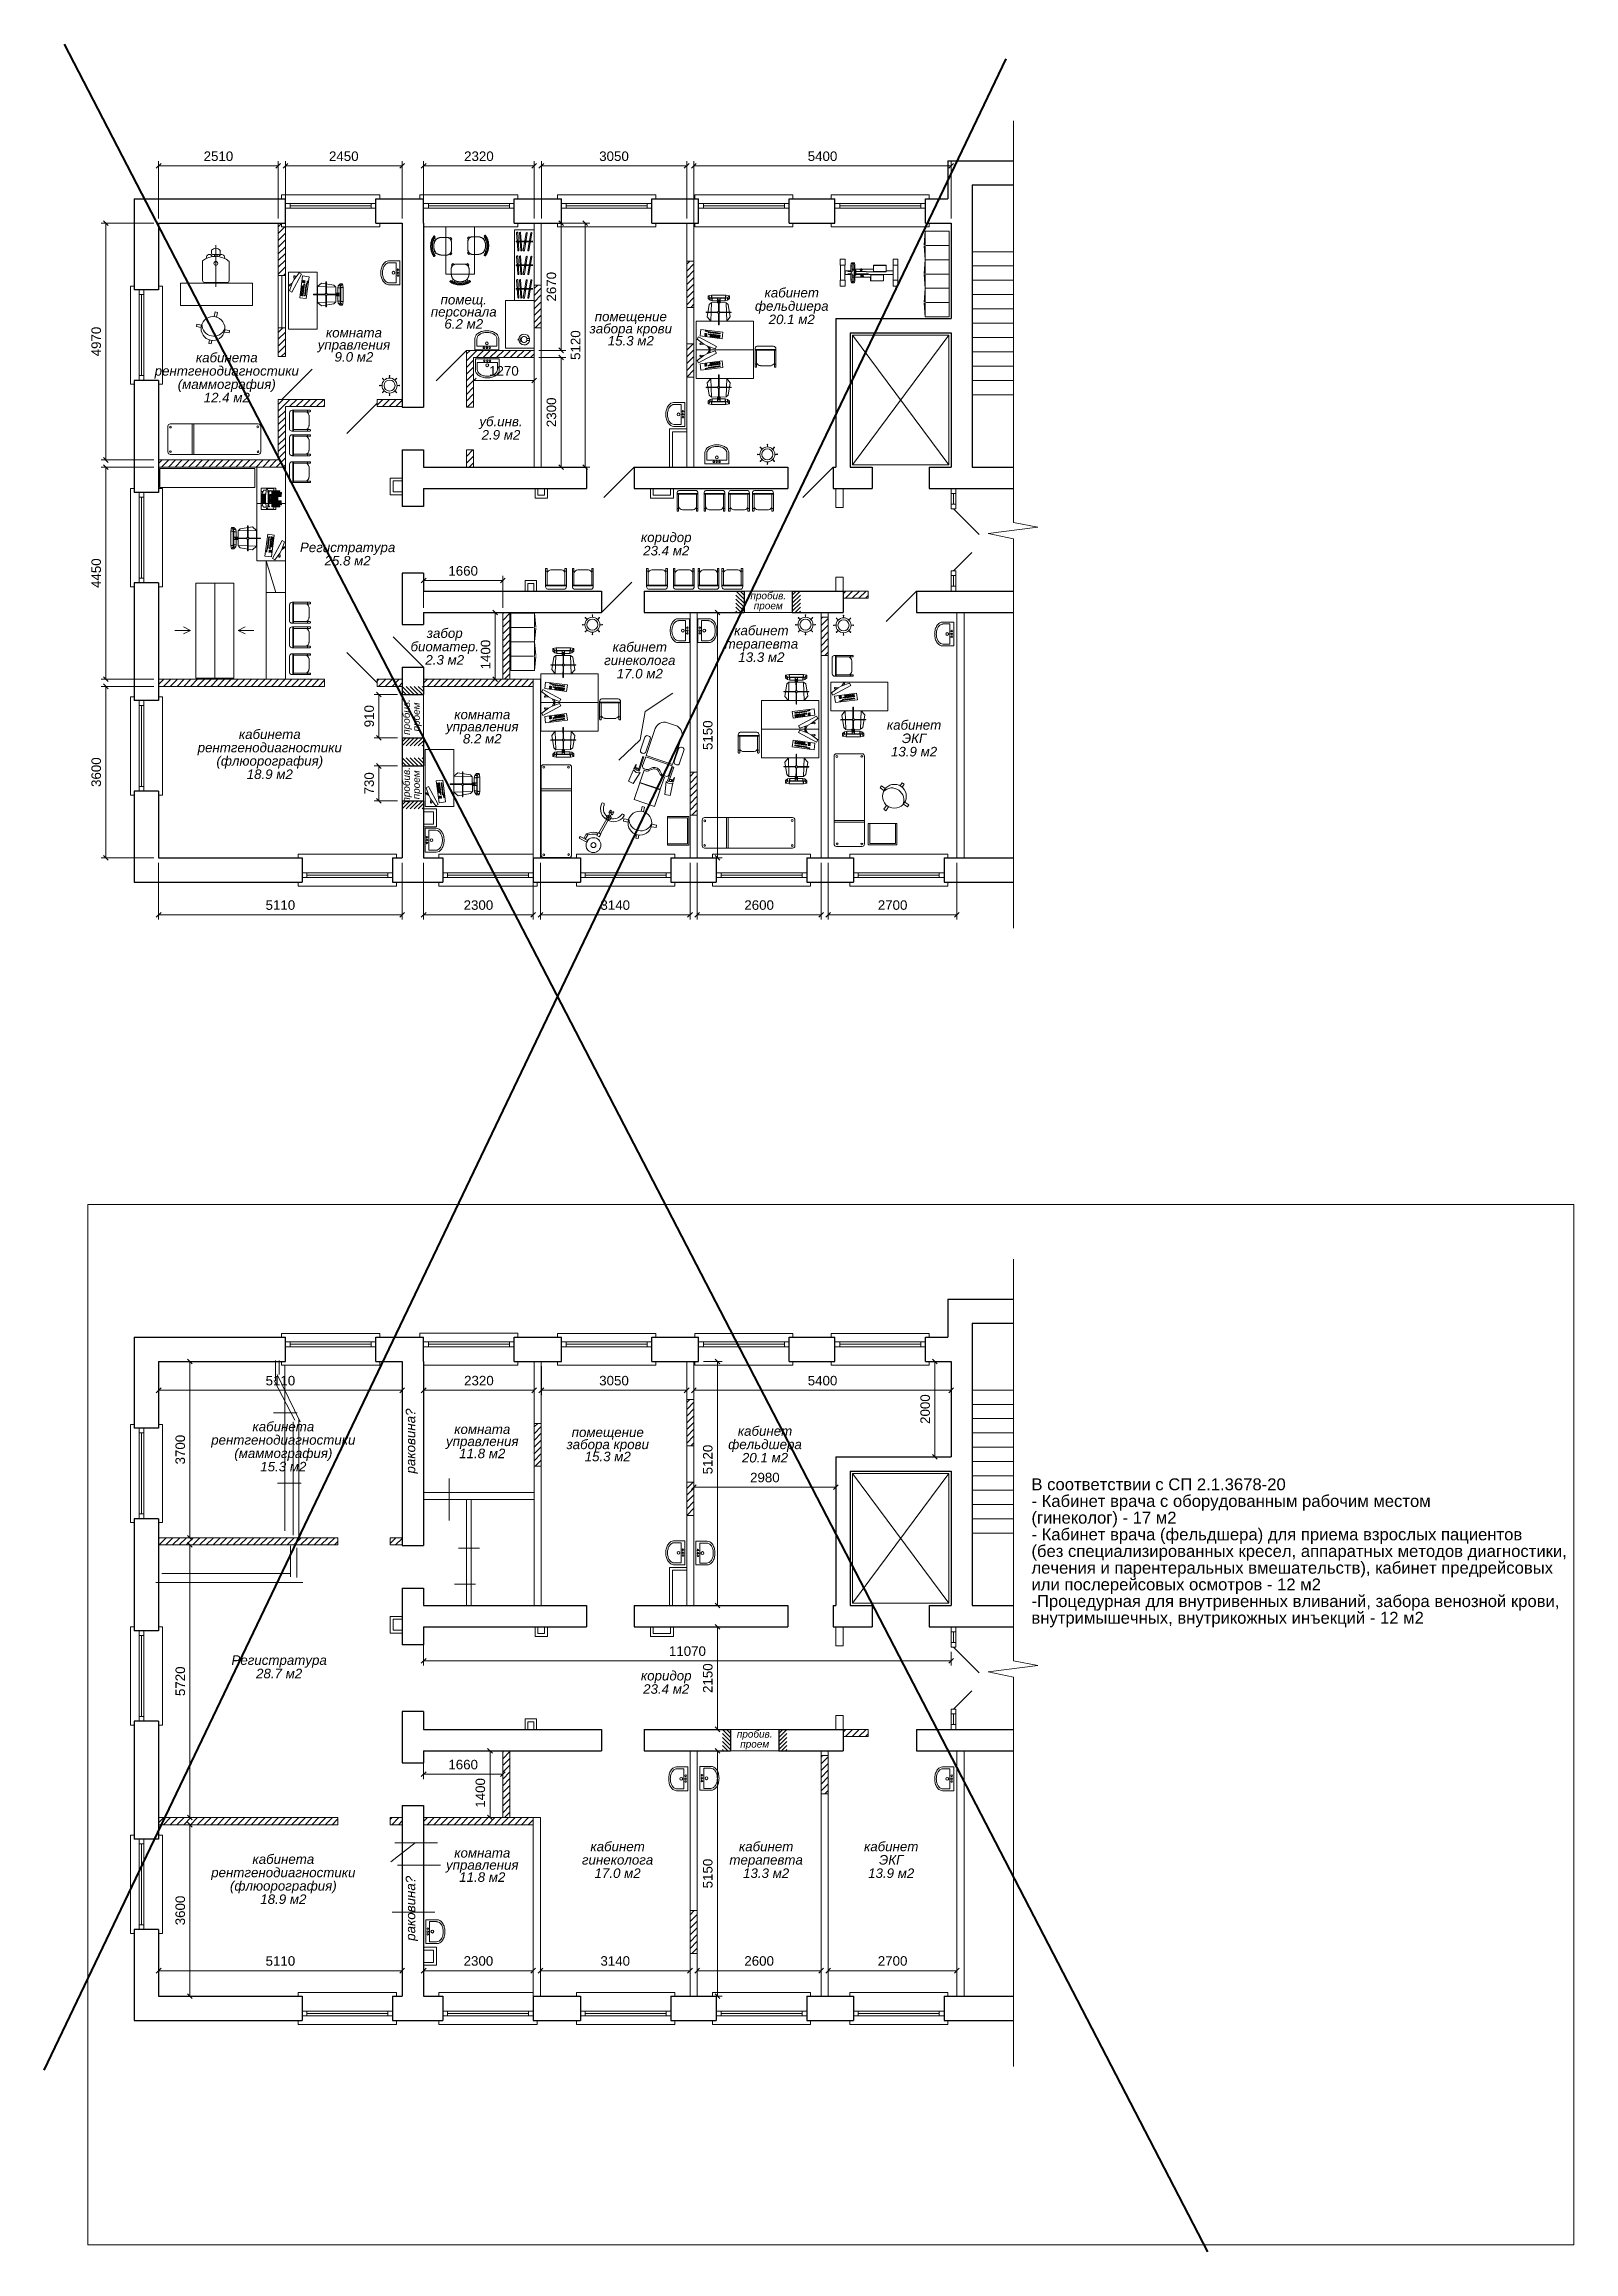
# Model space of a CAD drawing. Header units: metres. Extents: x 14591 to 15202, y 5442 to 5571.
# Drawn here: x 14873.55 to 14905.65, y 5511.91 to 5558.23 of the extents above; entities that cross this region are included whole.
import ezdxf
from ezdxf.enums import TextEntityAlignment as Align

# ---------------------------------------------------------------- set-up
doc = ezdxf.new("R2010")
doc.units = ezdxf.units.M
doc.header["$MEASUREMENT"] = 0
doc.linetypes.add('DGN Style 3', pattern=[4.89804, 3.4986, -1.39944])
doc.layers.get('Defpoints').update_dxf_attribs({"lineweight": 0})
for name, color, linetype, lineweight in [('1', 7, 'Continuous', 0), ('Level 1', 7, 'Continuous', 0), ('Level 2', 7, 'Continuous', 0), ('Level 4', 7, 'Continuous', 0), ('mebel', 7, 'Continuous', 0), ('Оборудование', 7, 'Continuous', 0), ('Стены', 7, 'Continuous', 13), ('Стены внутр', 7, 'Continuous', 30), ('ТЕХНОЛОГИЯ', 7, 'Continuous', 30), ('Тонкие линии', 5, 'Continuous', 30), ('ТХ Мебель', 7, 'Continuous', 30), ('ТХ Оборудование прочее', 7, 'Continuous', 30), ('Штриховка', 3, 'Continuous', 13)]:
    doc.layers.add(name, color=color, linetype=linetype, lineweight=lineweight)
doc.styles.add('Style-Arial', font='arial.ttf')
doc.styles.add('Style-Arial IF', font='ariali.ttf')
doc.styles.add('Style-txt', font='txt.shx')
doc.dimstyles.new('100', dxfattribs={"dimtxt": 0.25, "dimasz": 0.1875, "dimexe": 0.125, "dimexo": 0.125, "dimgap": 0.0625, "dimtad": 1, "dimdec": 0, "dimlfac": 1000, "dimzin": 11, "dimdsep": 46, "dimtxsty": 'Style-txt', "dimblk": 'OBLIQUE', "dimcen": 0.09, "dimadec": 0, "dimazin": 3, "dimtfac": 1, "dimtdec": 0, "dimtmove": 0, "dimatfit": 3, "dimldrblk": 'TerminatorOpen', "dimfxl": 1, "dimfrac": 2, "dimtzin": 11, "dimlwd": 0, "dimlwe": 0, "dimarcsym": 0})

msp = doc.modelspace()

# ---------------------------------------------------------------- texts
at = {"color": 252, "linetype": 'Continuous', "lineweight": 13, "true_color": 0x878787, "style": 'Style-Arial IF'}
for p in [(14881.23779181, 5528.92610286), (14881.23779181, 5519.12090521)]:
    msp.add_text('раковина?', height=0.2, rotation=90, dxfattribs=at).set_placement(p, align=Align.MIDDLE_CENTER)
at = {"color": 7, "linetype": 'Continuous', "lineweight": 13}
for s, insert, char_height, attachment_point, line_spacing_factor, style in [('кабинет \\Pфельдшера\\P20.1 м2', (14889.23670587, 5552.73899293), 0.2, 5, 0.84, 'Style-Arial IF'), ('помещ.\\Pперсонала\\P6.2 м2', (14882.35471453, 5552.61772835), 0.2, 5, 0.762256, 'Style-Arial IF'), ('помещение\\Pзабора крови\\P15.3 м2', (14885.85995837, 5552.26483456), 0.2, 5, 0.762256, 'Style-Arial IF'), ('комната \\Pуправления\\P9.0 м2', (14880.05100946, 5551.92565138), 0.2, 5, 0.762256, 'Style-Arial IF'), ('кабинета \\Pрентгенодиагностики\\P(маммография)\\P12.4 м2', (14877.38303249, 5551.23949868), 0.2, 5, 0.84, 'Style-Arial IF'), ('уб.инв.\\P2.9 м2\\P', (14883.13612536, 5550.17622357), 0.2, 5, 0.84, 'Style-Arial IF'), ('коридор\\P23.4 м2', (14886.60338167, 5547.74603239), 0.2, 5, 0.84, 'Style-Arial IF'), ('Регистратура\\P25.8 м2', (14879.91847792, 5547.53485735), 0.2, 5, 0.84, 'Style-Arial IF'), ('кабинет \\Pтерапевта\\P13.3 м2', (14888.59986888, 5545.65185122), 0.2, 5, 0.84, 'Style-Arial IF'), ('забор\\Pбиоматер.\\P2.3 м2\\P', (14881.95594544, 5545.59482028), 0.2, 5, 0.84, 'Style-Arial IF'), ('кабинет \\Pгинеколога\\P17.0 м2', (14886.04843606, 5545.30526291), 0.2, 5, 0.84, 'Style-Arial IF'), ('комната \\Pуправления\\P8.2 м2', (14882.74371658, 5543.91411044), 0.2, 5, 0.762256, 'Style-Arial IF'), ('кабинета \\Pрентгенодиагностики\\P(флюорография)\\P18.9 м2', (14878.28497998, 5543.33486065), 0.2, 5, 0.84, 'Style-Arial IF'), ('кабинет \\PЭКГ\\P13.9 м2', (14891.80345238, 5543.66896052), 0.2, 5, 0.84, 'Style-Arial IF'), ('кабинета \\Pрентгенодиагностики\\P(маммография)\\P15.3 м2', (14878.56947401, 5528.80797455), 0.2, 5, 0.84, 'Style-Arial IF'), ('комната \\Pуправления\\P11.8 м2', (14882.74371658, 5528.9185289), 0.2, 5, 0.762256, 'Style-Arial IF'), ('помещение\\Pзабора крови\\P15.3 м2', (14885.37631851, 5528.85459377), 0.2, 5, 0.762256, 'Style-Arial IF'), ('кабинет \\Pфельдшера\\P20.1 м2', (14888.6758462, 5528.85459377), 0.2, 5, 0.84, 'Style-Arial IF'), ('В соответствии с СП 2.1.3678-20\\P- Кабинет врача с оборудованным рабочим местом \\P(гинеколог) - 17 м2\\P- Кабинет врача (фельдшера) для приема взрослых пациентов \\P(без специализированных кресел, аппаратных методов диагностики, \\Pлечения и парентеральных вмешательств), кабинет предрейсовых \\Pили послерейсовых осмотров - 12 м2\\P-Процедурная для внутривенных вливаний, забора венозной крови, \\Pвнутримышечных, внутрикожных инъекций - 12 м2', (14894.26603241, 5526.58012295), 0.25, 4, 0.84, 'Style-Arial'), ('Регистратура\\P28.7 м2', (14878.48178304, 5524.18744266), 0.2, 5, 0.84, 'Style-Arial IF'), ('коридор\\P23.4 м2', (14886.60338167, 5523.86163323), 0.2, 5, 0.84, 'Style-Arial IF'), ('кабинет \\Pгинеколога\\P17.0 м2', (14885.58312065, 5520.13714806), 0.2, 5, 0.84, 'Style-Arial IF'), ('кабинет \\Pтерапевта\\P13.3 м2', (14888.69973209, 5520.13714806), 0.2, 5, 0.84, 'Style-Arial IF'), ('кабинет \\PЭКГ\\P13.9 м2', (14891.32387672, 5520.13714806), 0.2, 5, 0.84, 'Style-Arial IF'), ('кабинета \\Pрентгенодиагностики\\P(флюорография)\\P18.9 м2', (14878.56947401, 5519.73191113), 0.2, 5, 0.84, 'Style-Arial IF'), ('комната \\Pуправления\\P11.8 м2', (14882.74371658, 5520.02971127), 0.2, 5, 0.762256, 'Style-Arial IF')]:
    msp.add_mtext(s, dxfattribs=dict(at, insert=insert, char_height=char_height, attachment_point=attachment_point, line_spacing_factor=line_spacing_factor, style=style))
at = {"color": 7, "linetype": 'Continuous', "lineweight": 0, "char_height": 0.14972067, "attachment_point": 5, "line_spacing_factor": 0.84, "style": 'Style-Arial IF'}
for insert in [(14888.74414358, 5546.53582247), (14888.45964955, 5522.65142331)]:
    msp.add_mtext('пробив. \\Pпроем', dxfattribs=dict(at, insert=insert))
at = {"color": 7, "linetype": 'Continuous', "lineweight": 0, "char_height": 0.14972067, "attachment_point": 5, "rotation": 90, "line_spacing_factor": 0.84, "style": 'Style-Arial IF'}
for insert in [(14881.27634193, 5544.11697716), (14881.27634193, 5542.69342166)]:
    msp.add_mtext('пробив. \\Pпроем', dxfattribs=dict(at, insert=insert))

# ---------------------------------------------------------------- blocks, each defined once
blk = doc.blocks.new('*U50')
at = {"layer": 'Стены', "color": 7, "linetype": 'Continuous', "lineweight": 0}
for p, q in [((-1.03, 0.335), (1.03, 0.335)), ((-1.03, 0.255), (-1.03, 0.335)), ((0.85, 0.155), (-0.85, 0.155)), ((0.85, 0.105), (-0.85, 0.105)), ((0.85, 0.055), (-0.85, 0.055)), ((1.03, 0.255), (1.03, 0.335)), ((-0.95, -0.335), (1.03, -0.335)), ((1.03, -0.335), (1.03, -0.255))]:
    blk.add_line(p, q, dxfattribs=at)
at = {"layer": 'Стены', "color": 7, "linetype": 'Continuous', "lineweight": 30}
for p, q in [((-0.95, -0.255), (-0.95, 0.255)), ((0.95, -0.255), (0.95, 0.255))]:
    blk.add_line(p, q, dxfattribs=at)
at = {"layer": 'Стены', "color": 7, "linetype": 'Continuous', "lineweight": 13, "flags": 128}
for points in [[(-0.95, 0.155), (-0.85, 0.155), (-0.85, 0.055), (-0.95, 0.055), (-0.95, 0.155)], [(0.85, 0.155), (0.95, 0.155), (0.95, 0.055), (0.85, 0.055), (0.85, 0.155)]]:
    blk.add_lwpolyline(points, close=True, dxfattribs=at)
blk = doc.blocks.new('*U54')
at = {"layer": 'Стены', "color": 7, "linetype": 'Continuous', "lineweight": 0}
for p, q in [((-0.335, -1.03), (-0.335, 1.03)), ((-0.255, 1.03), (-0.335, 1.03)), ((0.335, 1.03), (0.255, 1.03)), ((0.335, -1.03), (0.335, 1.03)), ((-0.155, 0.85), (-0.155, -0.85)), ((-0.105, 0.85), (-0.105, -0.85)), ((-0.055, 0.85), (-0.055, -0.85)), ((-0.255, -1.03), (-0.335, -1.03)), ((0.255, -1.03), (0.335, -1.03))]:
    blk.add_line(p, q, dxfattribs=at)
at = {"layer": 'Стены', "color": 7, "linetype": 'Continuous', "lineweight": 30}
for p, q in [((0.255, 0.95), (-0.255, 0.95)), ((0.255, -0.95), (-0.255, -0.95))]:
    blk.add_line(p, q, dxfattribs=at)
at = {"layer": 'Стены', "color": 7, "linetype": 'Continuous', "lineweight": 13, "flags": 128}
for points in [[(-0.155, 0.85), (-0.155, 0.95), (-0.055, 0.95), (-0.055, 0.85), (-0.155, 0.85)], [(-0.155, -0.95), (-0.155, -0.85), (-0.055, -0.85), (-0.055, -0.95), (-0.155, -0.95)]]:
    blk.add_lwpolyline(points, close=True, dxfattribs=at)
blk = doc.blocks.new('ум6')
at = {"layer": 'Стены', "color": 7, "linetype": 'Continuous', "lineweight": 0}
for p, q in [((-0.325, 0), (-0.325, -0.306)), ((0.325, 0), (-0.325, 0)), ((0.325, -0.306), (0.325, 0)), ((-0.274, -0.103), (-0.274, -0.294)), ((0.275, -0.103), (-0.274, -0.103)), ((0.275, -0.294), (0.275, -0.103))]:
    blk.add_line(p, q, dxfattribs=at)
for centre, radius in [((-0.082, -0.054), 0.0217), ((-0.001, -0.176), 0.0383), ((-0.001, -0.054), 0.0217), ((0.074, -0.054), 0.0217)]:
    blk.add_circle(centre, radius, dxfattribs=at)
for centre, radius, start, end in [((-0.18, -0.306), 0.145, 180, 212.11537), ((-0.094, -0.251), 0.247, 212.11537, 236.5784), ((-0.151, -0.294), 0.122, 180, 212.11537), ((-0.079, -0.248), 0.208, 212.11537, 236.5784), ((-0.037, -0.165), 0.35, 236.5784, 254.7118), ((-0.031, -0.175), 0.295, 236.5784, 254.7118), ((0, -0.029), 0.491, 254.7118, 270), ((0.001, -0.061), 0.414, 254.7118, 270), ((0, -0.029), 0.491, 270, 285.2882), ((0.001, -0.061), 0.414, 270, 285.2882), ((0.032, -0.175), 0.295, 285.2882, 303.4216), ((0.037, -0.165), 0.35, 285.2882, 303.4216), ((0.08, -0.248), 0.208, 303.4216, 327.88463), ((0.094, -0.251), 0.247, 303.4216, 327.88463), ((0.153, -0.294), 0.122, 327.88463, 0), ((0.18, -0.306), 0.145, 327.88463, 0)]:
    blk.add_arc(centre, radius, start, end, dxfattribs=at)
blk = doc.blocks.new('_Oblique')
at = {"color": 0, "linetype": 'ByBlock', "lineweight": -2}
blk.add_line((0.5, 0.5), (-0.5, -0.5), dxfattribs=at)
blk = doc.blocks.new('*D88')
at = {"color": 7, "linetype": 'Continuous', "lineweight": 0, "transparency": 16777216}
for p, q in [((14890.003, 5517.376), (14890.003, 5517.913)), ((14892.703, 5517.376), (14892.703, 5517.913))]:
    blk.add_line(p, q, dxfattribs=at)
at = {"color": 0, "linetype": 'Continuous', "lineweight": 0, "transparency": 16777216}
blk.add_line((14890.003, 5517.813), (14892.703, 5517.813), dxfattribs=at)
at = {"layer": 'Defpoints', "color": 0, "linetype": 'Continuous', "lineweight": 40, "transparency": 16777216}
for p in [(14892.703, 5517.813), (14890.003, 5517.276), (14892.703, 5517.276)]:
    blk.add_point(p, dxfattribs=at)
at = {"color": 0, "linetype": 'Continuous', "lineweight": 0, "transparency": 16777216, "xscale": 0.1, "yscale": 0.1, "zscale": 0.1, "rotation": 180}
blk.add_blockref('_Oblique', (14890.003, 5517.813), dxfattribs=at)
at = {"color": 0, "linetype": 'Continuous', "lineweight": 0, "transparency": 16777216, "xscale": 0.1, "yscale": 0.1, "zscale": 0.1}
blk.add_blockref('_Oblique', (14892.703, 5517.813), dxfattribs=at)
at = {"color": 0, "linetype": 'Continuous', "lineweight": 0, "transparency": 16777216, "insert": (14891.353, 5518.016), "char_height": 0.2, "attachment_point": 5, "style": 'Style-Arial'}
blk.add_mtext('2700', dxfattribs=at)
blk = doc.blocks.new('TerminatorOpen')
at = {"color": 0, "linetype": 'ByBlock', "lineweight": -2}
for q in [(-1, 0.5), (-1, 0), (-1, -0.5)]:
    blk.add_line((0, 0), q, dxfattribs=at)
blk = doc.blocks.new('*D89')
at = {"color": 7, "linetype": 'Continuous', "lineweight": 0, "transparency": 16777216}
for p, q in [((14887.253, 5517.376), (14887.253, 5517.913)), ((14889.853, 5517.376), (14889.853, 5517.913))]:
    blk.add_line(p, q, dxfattribs=at)
at = {"color": 0, "linetype": 'Continuous', "lineweight": 0, "transparency": 16777216}
blk.add_line((14887.253, 5517.813), (14889.853, 5517.813), dxfattribs=at)
at = {"layer": 'Defpoints', "color": 0, "linetype": 'Continuous', "lineweight": 40, "transparency": 16777216}
for p in [(14889.853, 5517.813), (14887.253, 5517.276), (14889.853, 5517.276)]:
    blk.add_point(p, dxfattribs=at)
at = {"color": 0, "linetype": 'Continuous', "lineweight": 0, "transparency": 16777216, "xscale": 0.1, "yscale": 0.1, "zscale": 0.1, "rotation": 180}
blk.add_blockref('_Oblique', (14887.253, 5517.813), dxfattribs=at)
at = {"color": 0, "linetype": 'Continuous', "lineweight": 0, "transparency": 16777216, "xscale": 0.1, "yscale": 0.1, "zscale": 0.1}
blk.add_blockref('_Oblique', (14889.853, 5517.813), dxfattribs=at)
at = {"color": 0, "linetype": 'Continuous', "lineweight": 0, "transparency": 16777216, "insert": (14888.553, 5518.016), "char_height": 0.2, "attachment_point": 5, "style": 'Style-Arial'}
blk.add_mtext('2600', dxfattribs=at)
blk = doc.blocks.new('*D90')
at = {"color": 7, "linetype": 'Continuous', "lineweight": 0, "transparency": 16777216}
for p, q in [((14883.963, 5517.376), (14883.963, 5517.913)), ((14887.103, 5517.376), (14887.103, 5517.913))]:
    blk.add_line(p, q, dxfattribs=at)
at = {"color": 0, "linetype": 'Continuous', "lineweight": 0, "transparency": 16777216}
blk.add_line((14883.963, 5517.813), (14887.103, 5517.813), dxfattribs=at)
at = {"layer": 'Defpoints', "color": 0, "linetype": 'Continuous', "lineweight": 40, "transparency": 16777216}
for p in [(14887.103, 5517.813), (14883.963, 5517.276), (14887.103, 5517.276)]:
    blk.add_point(p, dxfattribs=at)
at = {"color": 0, "linetype": 'Continuous', "lineweight": 0, "transparency": 16777216, "xscale": 0.1, "yscale": 0.1, "zscale": 0.1, "rotation": 180}
blk.add_blockref('_Oblique', (14883.963, 5517.813), dxfattribs=at)
at = {"color": 0, "linetype": 'Continuous', "lineweight": 0, "transparency": 16777216, "xscale": 0.1, "yscale": 0.1, "zscale": 0.1}
blk.add_blockref('_Oblique', (14887.103, 5517.813), dxfattribs=at)
at = {"color": 0, "linetype": 'Continuous', "lineweight": 0, "transparency": 16777216, "insert": (14885.533, 5518.016), "char_height": 0.2, "attachment_point": 5, "style": 'Style-Arial'}
blk.add_mtext('3140', dxfattribs=at)
blk = doc.blocks.new('*D91')
at = {"color": 7, "linetype": 'Continuous', "lineweight": 0, "transparency": 16777216}
for p, q in [((14881.513, 5517.376), (14881.513, 5517.913)), ((14883.813, 5517.171), (14883.813, 5517.913))]:
    blk.add_line(p, q, dxfattribs=at)
at = {"color": 0, "linetype": 'Continuous', "lineweight": 0, "transparency": 16777216}
blk.add_line((14881.513, 5517.813), (14883.813, 5517.813), dxfattribs=at)
at = {"layer": 'Defpoints', "color": 0, "linetype": 'Continuous', "lineweight": 40, "transparency": 16777216}
for p in [(14883.813, 5517.813), (14881.513, 5517.276), (14883.813, 5517.071)]:
    blk.add_point(p, dxfattribs=at)
at = {"color": 0, "linetype": 'Continuous', "lineweight": 0, "transparency": 16777216, "xscale": 0.1, "yscale": 0.1, "zscale": 0.1, "rotation": 180}
blk.add_blockref('_Oblique', (14881.513, 5517.813), dxfattribs=at)
at = {"color": 0, "linetype": 'Continuous', "lineweight": 0, "transparency": 16777216, "xscale": 0.1, "yscale": 0.1, "zscale": 0.1}
blk.add_blockref('_Oblique', (14883.813, 5517.813), dxfattribs=at)
at = {"color": 0, "linetype": 'Continuous', "lineweight": 0, "transparency": 16777216, "insert": (14882.663, 5518.016), "char_height": 0.2, "attachment_point": 5, "style": 'Style-Arial'}
blk.add_mtext('2300', dxfattribs=at)
blk = doc.blocks.new('*D92')
at = {"color": 7, "linetype": 'Continuous', "lineweight": 0, "transparency": 16777216}
for p, q in [((14875.953, 5517.376), (14875.953, 5517.913)), ((14881.063, 5517.376), (14881.063, 5517.913))]:
    blk.add_line(p, q, dxfattribs=at)
at = {"color": 0, "linetype": 'Continuous', "lineweight": 0, "transparency": 16777216}
blk.add_line((14881.063, 5517.813), (14875.953, 5517.813), dxfattribs=at)
at = {"layer": 'Defpoints', "color": 0, "linetype": 'Continuous', "lineweight": 40, "transparency": 16777216}
for p in [(14875.953, 5517.813), (14875.953, 5517.276), (14881.063, 5517.276)]:
    blk.add_point(p, dxfattribs=at)
at = {"color": 0, "linetype": 'Continuous', "lineweight": 0, "transparency": 16777216, "xscale": 0.1, "yscale": 0.1, "zscale": 0.1, "rotation": 180}
blk.add_blockref('_Oblique', (14875.953, 5517.813), dxfattribs=at)
at = {"color": 0, "linetype": 'Continuous', "lineweight": 0, "transparency": 16777216, "xscale": 0.1, "yscale": 0.1, "zscale": 0.1}
blk.add_blockref('_Oblique', (14881.063, 5517.813), dxfattribs=at)
at = {"color": 0, "linetype": 'Continuous', "lineweight": 0, "transparency": 16777216, "insert": (14878.508, 5518.016), "char_height": 0.2, "attachment_point": 5, "style": 'Style-Arial'}
blk.add_mtext('5110', dxfattribs=at)
blk = doc.blocks.new('*U93')
at = {"color": 5, "linetype": 'Continuous', "lineweight": 13}
for p, q in [((-0.085, 0.055), (0.084, 0.225)), ((-0.085, 0.14), (-0.001, 0.225)), ((-0.085, -0.029), (0.085, 0.141)), ((-0.085, -0.114), (0.085, 0.056)), ((-0.085, -0.199), (0.085, -0.029)), ((-0.026, -0.225), (0.085, -0.113)), ((0.059, -0.225), (0.085, -0.198))]:
    blk.add_line(p, q, dxfattribs=at)
blk = doc.blocks.new('*D94')
at = {"color": 7, "linetype": 'Continuous', "lineweight": 0, "transparency": 16777216}
for p, q in [((14876.053, 5520.876), (14876.71, 5520.876)), ((14876.053, 5517.276), (14876.71, 5517.276))]:
    blk.add_line(p, q, dxfattribs=at)
at = {"color": 0, "linetype": 'Continuous', "lineweight": 0, "transparency": 16777216}
blk.add_line((14876.61, 5517.276), (14876.61, 5520.876), dxfattribs=at)
at = {"layer": 'Defpoints', "color": 0, "linetype": 'Continuous', "lineweight": 40, "transparency": 16777216}
for p in [(14875.953, 5520.876), (14876.61, 5520.876), (14875.953, 5517.276)]:
    blk.add_point(p, dxfattribs=at)
at = {"color": 0, "linetype": 'Continuous', "lineweight": 0, "transparency": 16777216, "xscale": 0.1, "yscale": 0.1, "zscale": 0.1}
for p, rotation in [((14876.61, 5520.876), 90), ((14876.61, 5517.276), 270)]:
    blk.add_blockref('_Oblique', p, dxfattribs=dict(at, rotation=rotation))
at = {"color": 0, "linetype": 'Continuous', "lineweight": 0, "transparency": 16777216, "insert": (14876.408, 5519.076), "char_height": 0.2, "attachment_point": 5, "rotation": 90, "style": 'Style-Arial'}
blk.add_mtext('3600', dxfattribs=at)
blk = doc.blocks.new('*D95')
at = {"color": 7, "linetype": 'Continuous', "lineweight": 0, "transparency": 16777216}
for p, q in [((14876.053, 5526.746), (14876.71, 5526.746)), ((14876.053, 5521.026), (14876.71, 5521.026))]:
    blk.add_line(p, q, dxfattribs=at)
at = {"color": 0, "linetype": 'Continuous', "lineweight": 0, "transparency": 16777216}
blk.add_line((14876.61, 5521.026), (14876.61, 5526.746), dxfattribs=at)
at = {"layer": 'Defpoints', "color": 0, "linetype": 'Continuous', "lineweight": 40, "transparency": 16777216}
for p in [(14875.953, 5526.746), (14876.61, 5526.746), (14875.953, 5521.026)]:
    blk.add_point(p, dxfattribs=at)
at = {"color": 0, "linetype": 'Continuous', "lineweight": 0, "transparency": 16777216, "xscale": 0.1, "yscale": 0.1, "zscale": 0.1}
for p, rotation in [((14876.61, 5526.746), 90), ((14876.61, 5521.026), 270)]:
    blk.add_blockref('_Oblique', p, dxfattribs=dict(at, rotation=rotation))
at = {"color": 0, "linetype": 'Continuous', "lineweight": 0, "transparency": 16777216, "insert": (14876.408, 5523.886), "char_height": 0.2, "attachment_point": 5, "rotation": 90, "style": 'Style-Arial'}
blk.add_mtext('5720', dxfattribs=at)
blk = doc.blocks.new('*D96')
at = {"color": 7, "linetype": 'Continuous', "lineweight": 0, "transparency": 16777216}
for p, q in [((14876.053, 5530.596), (14876.71, 5530.596)), ((14876.053, 5526.896), (14876.71, 5526.896))]:
    blk.add_line(p, q, dxfattribs=at)
at = {"color": 0, "linetype": 'Continuous', "lineweight": 0, "transparency": 16777216}
blk.add_line((14876.61, 5530.596), (14876.61, 5526.896), dxfattribs=at)
at = {"layer": 'Defpoints', "color": 0, "linetype": 'Continuous', "lineweight": 40, "transparency": 16777216}
for p in [(14875.953, 5530.596), (14875.953, 5526.896), (14876.61, 5526.896)]:
    blk.add_point(p, dxfattribs=at)
at = {"color": 0, "linetype": 'Continuous', "lineweight": 0, "transparency": 16777216, "xscale": 0.1, "yscale": 0.1, "zscale": 0.1}
for p, rotation in [((14876.61, 5530.596), 90), ((14876.61, 5526.896), 270)]:
    blk.add_blockref('_Oblique', p, dxfattribs=dict(at, rotation=rotation))
at = {"color": 0, "linetype": 'Continuous', "lineweight": 0, "transparency": 16777216, "insert": (14876.408, 5528.746), "char_height": 0.2, "attachment_point": 5, "rotation": 90, "style": 'Style-Arial'}
blk.add_mtext('3700', dxfattribs=at)
blk = doc.blocks.new('*D97')
at = {"color": 7, "linetype": 'Continuous', "lineweight": 0, "transparency": 16777216}
for p, q in [((14875.953, 5530.496), (14875.953, 5529.89)), ((14881.063, 5530.496), (14881.063, 5529.89))]:
    blk.add_line(p, q, dxfattribs=at)
at = {"color": 0, "linetype": 'Continuous', "lineweight": 0, "transparency": 16777216}
blk.add_line((14875.953, 5529.99), (14881.063, 5529.99), dxfattribs=at)
at = {"layer": 'Defpoints', "color": 0, "linetype": 'Continuous', "lineweight": 40, "transparency": 16777216}
for p in [(14875.953, 5530.596), (14881.063, 5530.596), (14881.063, 5529.99)]:
    blk.add_point(p, dxfattribs=at)
at = {"color": 0, "linetype": 'Continuous', "lineweight": 0, "transparency": 16777216, "xscale": 0.1, "yscale": 0.1, "zscale": 0.1, "rotation": 180}
blk.add_blockref('_Oblique', (14875.953, 5529.99), dxfattribs=at)
at = {"color": 0, "linetype": 'Continuous', "lineweight": 0, "transparency": 16777216, "xscale": 0.1, "yscale": 0.1, "zscale": 0.1}
blk.add_blockref('_Oblique', (14881.063, 5529.99), dxfattribs=at)
at = {"color": 0, "linetype": 'Continuous', "lineweight": 0, "transparency": 16777216, "insert": (14878.508, 5530.192), "char_height": 0.2, "attachment_point": 5, "style": 'Style-Arial'}
blk.add_mtext('5110', dxfattribs=at)
blk = doc.blocks.new('*D98')
at = {"color": 7, "linetype": 'Continuous', "lineweight": 0, "transparency": 16777216}
for p, q in [((14881.513, 5530.496), (14881.513, 5529.89)), ((14883.833, 5530.496), (14883.833, 5529.89))]:
    blk.add_line(p, q, dxfattribs=at)
at = {"color": 0, "linetype": 'Continuous', "lineweight": 0, "transparency": 16777216}
blk.add_line((14883.833, 5529.99), (14881.513, 5529.99), dxfattribs=at)
at = {"layer": 'Defpoints', "color": 0, "linetype": 'Continuous', "lineweight": 40, "transparency": 16777216}
for p in [(14881.513, 5530.596), (14883.833, 5530.596), (14881.513, 5529.99)]:
    blk.add_point(p, dxfattribs=at)
at = {"color": 0, "linetype": 'Continuous', "lineweight": 0, "transparency": 16777216, "xscale": 0.1, "yscale": 0.1, "zscale": 0.1, "rotation": 180}
blk.add_blockref('_Oblique', (14881.513, 5529.99), dxfattribs=at)
at = {"color": 0, "linetype": 'Continuous', "lineweight": 0, "transparency": 16777216, "xscale": 0.1, "yscale": 0.1, "zscale": 0.1}
blk.add_blockref('_Oblique', (14883.833, 5529.99), dxfattribs=at)
at = {"color": 0, "linetype": 'Continuous', "lineweight": 0, "transparency": 16777216, "insert": (14882.673, 5530.192), "char_height": 0.2, "attachment_point": 5, "style": 'Style-Arial'}
blk.add_mtext('2320', dxfattribs=at)
blk = doc.blocks.new('*D99')
at = {"color": 7, "linetype": 'Continuous', "lineweight": 0, "transparency": 16777216}
for p, q in [((14883.983, 5530.496), (14883.983, 5529.89)), ((14887.033, 5530.496), (14887.033, 5529.89))]:
    blk.add_line(p, q, dxfattribs=at)
at = {"color": 0, "linetype": 'Continuous', "lineweight": 0, "transparency": 16777216}
blk.add_line((14883.983, 5529.99), (14887.033, 5529.99), dxfattribs=at)
at = {"layer": 'Defpoints', "color": 0, "linetype": 'Continuous', "lineweight": 40, "transparency": 16777216}
for p in [(14883.983, 5530.596), (14887.033, 5530.596), (14887.033, 5529.99)]:
    blk.add_point(p, dxfattribs=at)
at = {"color": 0, "linetype": 'Continuous', "lineweight": 0, "transparency": 16777216, "xscale": 0.1, "yscale": 0.1, "zscale": 0.1, "rotation": 180}
blk.add_blockref('_Oblique', (14883.983, 5529.99), dxfattribs=at)
at = {"color": 0, "linetype": 'Continuous', "lineweight": 0, "transparency": 16777216, "xscale": 0.1, "yscale": 0.1, "zscale": 0.1}
blk.add_blockref('_Oblique', (14887.033, 5529.99), dxfattribs=at)
at = {"color": 0, "linetype": 'Continuous', "lineweight": 0, "transparency": 16777216, "insert": (14885.508, 5530.192), "char_height": 0.2, "attachment_point": 5, "style": 'Style-Arial'}
blk.add_mtext('3050', dxfattribs=at)
blk = doc.blocks.new('*D100')
at = {"color": 7, "linetype": 'Continuous', "lineweight": 0, "transparency": 16777216}
for p, q in [((14892.583, 5530.496), (14892.583, 5529.89)), ((14887.183, 5530.096), (14887.183, 5529.89))]:
    blk.add_line(p, q, dxfattribs=at)
at = {"color": 0, "linetype": 'Continuous', "lineweight": 0, "transparency": 16777216}
blk.add_line((14887.183, 5529.99), (14892.583, 5529.99), dxfattribs=at)
at = {"layer": 'Defpoints', "color": 0, "linetype": 'Continuous', "lineweight": 40, "transparency": 16777216}
for p in [(14892.583, 5530.596), (14887.183, 5530.196), (14892.583, 5529.99)]:
    blk.add_point(p, dxfattribs=at)
at = {"color": 0, "linetype": 'Continuous', "lineweight": 0, "transparency": 16777216, "xscale": 0.1, "yscale": 0.1, "zscale": 0.1, "rotation": 180}
blk.add_blockref('_Oblique', (14887.183, 5529.99), dxfattribs=at)
at = {"color": 0, "linetype": 'Continuous', "lineweight": 0, "transparency": 16777216, "xscale": 0.1, "yscale": 0.1, "zscale": 0.1}
blk.add_blockref('_Oblique', (14892.583, 5529.99), dxfattribs=at)
at = {"color": 0, "linetype": 'Continuous', "lineweight": 0, "transparency": 16777216, "insert": (14889.883, 5530.192), "char_height": 0.2, "attachment_point": 5, "style": 'Style-Arial'}
blk.add_mtext('5400', dxfattribs=at)
blk = doc.blocks.new('*D101')
at = {"color": 7, "linetype": 'Continuous', "lineweight": 0, "transparency": 16777216}
for p, q in [((14890.163, 5528.496), (14890.163, 5527.856)), ((14887.183, 5528.346), (14887.183, 5527.856))]:
    blk.add_line(p, q, dxfattribs=at)
at = {"color": 0, "linetype": 'Continuous', "lineweight": 0, "transparency": 16777216}
blk.add_line((14890.163, 5527.956), (14887.183, 5527.956), dxfattribs=at)
at = {"layer": 'Defpoints', "color": 0, "linetype": 'Continuous', "lineweight": 40, "transparency": 16777216}
for p in [(14887.183, 5528.446), (14890.163, 5528.596), (14887.183, 5527.956)]:
    blk.add_point(p, dxfattribs=at)
at = {"color": 0, "linetype": 'Continuous', "lineweight": 0, "transparency": 16777216, "xscale": 0.1, "yscale": 0.1, "zscale": 0.1, "rotation": 180}
blk.add_blockref('_Oblique', (14887.183, 5527.956), dxfattribs=at)
at = {"color": 0, "linetype": 'Continuous', "lineweight": 0, "transparency": 16777216, "xscale": 0.1, "yscale": 0.1, "zscale": 0.1}
blk.add_blockref('_Oblique', (14890.163, 5527.956), dxfattribs=at)
at = {"color": 0, "linetype": 'Continuous', "lineweight": 0, "transparency": 16777216, "insert": (14888.673, 5528.159), "char_height": 0.2, "attachment_point": 5, "style": 'Style-Arial'}
blk.add_mtext('2980', dxfattribs=at)
blk = doc.blocks.new('*D102')
at = {"color": 7, "linetype": 'Continuous', "lineweight": 0, "transparency": 16777216}
for p, q in [((14887.643, 5525.026), (14887.778, 5525.026)), ((14887.148, 5522.876), (14887.778, 5522.876))]:
    blk.add_line(p, q, dxfattribs=at)
at = {"color": 0, "linetype": 'Continuous', "lineweight": 0, "transparency": 16777216}
blk.add_line((14887.678, 5525.026), (14887.678, 5522.876), dxfattribs=at)
at = {"layer": 'Defpoints', "color": 0, "linetype": 'Continuous', "lineweight": 40, "transparency": 16777216}
for p in [(14887.543, 5525.026), (14887.048, 5522.876), (14887.678, 5522.876)]:
    blk.add_point(p, dxfattribs=at)
at = {"color": 0, "linetype": 'Continuous', "lineweight": 0, "transparency": 16777216, "xscale": 0.1, "yscale": 0.1, "zscale": 0.1}
for p, rotation in [((14887.678, 5525.026), 90), ((14887.678, 5522.876), 270)]:
    blk.add_blockref('_Oblique', p, dxfattribs=dict(at, rotation=rotation))
at = {"color": 0, "linetype": 'Continuous', "lineweight": 0, "transparency": 16777216, "insert": (14887.476, 5523.951), "char_height": 0.2, "attachment_point": 5, "rotation": 90, "style": 'Style-Arial'}
blk.add_mtext('2150', dxfattribs=at)
blk = doc.blocks.new('*D103')
at = {"color": 7, "linetype": 'Continuous', "lineweight": 0, "transparency": 16777216}
for p, q in [((14887.383, 5530.596), (14887.778, 5530.596)), ((14887.283, 5525.476), (14887.778, 5525.476))]:
    blk.add_line(p, q, dxfattribs=at)
at = {"color": 0, "linetype": 'Continuous', "lineweight": 0, "transparency": 16777216}
blk.add_line((14887.678, 5525.476), (14887.678, 5530.596), dxfattribs=at)
at = {"layer": 'Defpoints', "color": 0, "linetype": 'Continuous', "lineweight": 40, "transparency": 16777216}
for p in [(14887.283, 5530.596), (14887.678, 5530.596), (14887.183, 5525.476)]:
    blk.add_point(p, dxfattribs=at)
at = {"color": 0, "linetype": 'Continuous', "lineweight": 0, "transparency": 16777216, "xscale": 0.1, "yscale": 0.1, "zscale": 0.1}
for p, rotation in [((14887.678, 5530.596), 90), ((14887.678, 5525.476), 270)]:
    blk.add_blockref('_Oblique', p, dxfattribs=dict(at, rotation=rotation))
at = {"color": 0, "linetype": 'Continuous', "lineweight": 0, "transparency": 16777216, "insert": (14887.476, 5528.538), "char_height": 0.2, "attachment_point": 5, "rotation": 90, "style": 'Style-Arial'}
blk.add_mtext('5120', dxfattribs=at)
blk = doc.blocks.new('*D104')
at = {"color": 7, "linetype": 'Continuous', "lineweight": 0, "transparency": 16777216}
for p, q in [((14892.483, 5530.596), (14892.14, 5530.596)), ((14892.483, 5528.596), (14892.14, 5528.596))]:
    blk.add_line(p, q, dxfattribs=at)
at = {"color": 0, "linetype": 'Continuous', "lineweight": 0, "transparency": 16777216}
blk.add_line((14892.24, 5530.596), (14892.24, 5528.596), dxfattribs=at)
at = {"layer": 'Defpoints', "color": 0, "linetype": 'Continuous', "lineweight": 40, "transparency": 16777216}
for p in [(14892.583, 5530.596), (14892.24, 5528.596), (14892.583, 5528.596)]:
    blk.add_point(p, dxfattribs=at)
at = {"color": 0, "linetype": 'Continuous', "lineweight": 0, "transparency": 16777216, "xscale": 0.1, "yscale": 0.1, "zscale": 0.1}
for p, rotation in [((14892.24, 5530.596), 90), ((14892.24, 5528.596), 270)]:
    blk.add_blockref('_Oblique', p, dxfattribs=dict(at, rotation=rotation))
at = {"color": 0, "linetype": 'Continuous', "lineweight": 0, "transparency": 16777216, "insert": (14892.037, 5529.596), "char_height": 0.2, "attachment_point": 5, "rotation": 90, "style": 'Style-Arial'}
blk.add_mtext('2000', dxfattribs=at)
blk = doc.blocks.new('*D105')
at = {"color": 7, "linetype": 'Continuous', "lineweight": 0, "transparency": 16777216}
for p, q in [((14887.148, 5522.426), (14887.778, 5522.426)), ((14887.353, 5517.276), (14887.778, 5517.276))]:
    blk.add_line(p, q, dxfattribs=at)
at = {"color": 0, "linetype": 'Continuous', "lineweight": 0, "transparency": 16777216}
blk.add_line((14887.678, 5517.276), (14887.678, 5522.426), dxfattribs=at)
at = {"layer": 'Defpoints', "color": 0, "linetype": 'Continuous', "lineweight": 40, "transparency": 16777216}
for p in [(14887.048, 5522.426), (14887.678, 5522.426), (14887.253, 5517.276)]:
    blk.add_point(p, dxfattribs=at)
at = {"color": 0, "linetype": 'Continuous', "lineweight": 0, "transparency": 16777216, "xscale": 0.1, "yscale": 0.1, "zscale": 0.1}
for p, rotation in [((14887.678, 5522.426), 90), ((14887.678, 5517.276), 270)]:
    blk.add_blockref('_Oblique', p, dxfattribs=dict(at, rotation=rotation))
at = {"color": 0, "linetype": 'Continuous', "lineweight": 0, "transparency": 16777216, "insert": (14887.476, 5519.851), "char_height": 0.2, "attachment_point": 5, "rotation": 90, "style": 'Style-Arial'}
blk.add_mtext('5150', dxfattribs=at)
blk = doc.blocks.new('*D106')
at = {"color": 7, "linetype": 'Continuous', "lineweight": 0, "transparency": 16777216}
for p, q in [((14881.513, 5524.926), (14881.513, 5524.214)), ((14892.583, 5524.501), (14892.583, 5524.214))]:
    blk.add_line(p, q, dxfattribs=at)
at = {"color": 0, "linetype": 'Continuous', "lineweight": 0, "transparency": 16777216}
blk.add_line((14881.513, 5524.314), (14892.583, 5524.314), dxfattribs=at)
at = {"layer": 'Defpoints', "color": 0, "linetype": 'Continuous', "lineweight": 40, "transparency": 16777216}
for p in [(14881.513, 5525.026), (14892.583, 5524.601), (14892.583, 5524.314)]:
    blk.add_point(p, dxfattribs=at)
at = {"color": 0, "linetype": 'Continuous', "lineweight": 0, "transparency": 16777216, "xscale": 0.1, "yscale": 0.1, "zscale": 0.1, "rotation": 180}
blk.add_blockref('_Oblique', (14881.513, 5524.314), dxfattribs=at)
at = {"color": 0, "linetype": 'Continuous', "lineweight": 0, "transparency": 16777216, "xscale": 0.1, "yscale": 0.1, "zscale": 0.1}
blk.add_blockref('_Oblique', (14892.583, 5524.314), dxfattribs=at)
at = {"color": 0, "linetype": 'Continuous', "lineweight": 0, "transparency": 16777216, "insert": (14887.048, 5524.516), "char_height": 0.2, "attachment_point": 5, "style": 'Style-Arial'}
blk.add_mtext('11070', dxfattribs=at)
blk = doc.blocks.new('*D107')
at = {"color": 7, "linetype": 'Continuous', "lineweight": 0, "transparency": 16777216}
for p, q in [((14881.513, 5522.326), (14881.513, 5521.834)), ((14883.173, 5522.326), (14883.173, 5521.834))]:
    blk.add_line(p, q, dxfattribs=at)
at = {"color": 0, "linetype": 'Continuous', "lineweight": 0, "transparency": 16777216}
blk.add_line((14883.173, 5521.934), (14881.513, 5521.934), dxfattribs=at)
at = {"layer": 'Defpoints', "color": 0, "linetype": 'Continuous', "lineweight": 40, "transparency": 16777216}
for p in [(14881.513, 5522.426), (14883.173, 5522.426), (14881.513, 5521.934)]:
    blk.add_point(p, dxfattribs=at)
at = {"color": 0, "linetype": 'Continuous', "lineweight": 0, "transparency": 16777216, "xscale": 0.1, "yscale": 0.1, "zscale": 0.1, "rotation": 180}
blk.add_blockref('_Oblique', (14881.513, 5521.934), dxfattribs=at)
at = {"color": 0, "linetype": 'Continuous', "lineweight": 0, "transparency": 16777216, "xscale": 0.1, "yscale": 0.1, "zscale": 0.1}
blk.add_blockref('_Oblique', (14883.173, 5521.934), dxfattribs=at)
at = {"color": 0, "linetype": 'Continuous', "lineweight": 0, "transparency": 16777216, "insert": (14882.343, 5522.136), "char_height": 0.2, "attachment_point": 5, "style": 'Style-Arial'}
blk.add_mtext('1660', dxfattribs=at)
blk = doc.blocks.new('*D108')
at = {"color": 7, "linetype": 'Continuous', "lineweight": 0, "transparency": 16777216}
for p, q in [((14883.073, 5522.426), (14882.806, 5522.426)), ((14883.073, 5521.026), (14882.806, 5521.026))]:
    blk.add_line(p, q, dxfattribs=at)
at = {"color": 0, "linetype": 'Continuous', "lineweight": 0, "transparency": 16777216}
blk.add_line((14882.906, 5522.426), (14882.906, 5521.026), dxfattribs=at)
at = {"layer": 'Defpoints', "color": 0, "linetype": 'Continuous', "lineweight": 40, "transparency": 16777216}
for p in [(14883.173, 5522.426), (14882.906, 5521.026), (14883.173, 5521.026)]:
    blk.add_point(p, dxfattribs=at)
at = {"color": 0, "linetype": 'Continuous', "lineweight": 0, "transparency": 16777216, "xscale": 0.1, "yscale": 0.1, "zscale": 0.1}
for p, rotation in [((14882.906, 5522.426), 90), ((14882.906, 5521.026), 270)]:
    blk.add_blockref('_Oblique', p, dxfattribs=dict(at, rotation=rotation))
at = {"color": 0, "linetype": 'Continuous', "lineweight": 0, "transparency": 16777216, "insert": (14882.704, 5521.543), "char_height": 0.2, "attachment_point": 5, "rotation": 90, "style": 'Style-Arial'}
blk.add_mtext('1400', dxfattribs=at)
blk = doc.blocks.new('*D109')
at = {"color": 7, "linetype": 'Continuous', "lineweight": 0, "transparency": 16777216}
for p, q in [((14890.003, 5541.06), (14890.003, 5539.868)), ((14892.703, 5541.06), (14892.703, 5539.868))]:
    blk.add_line(p, q, dxfattribs=at)
at = {"color": 0, "linetype": 'Continuous', "lineweight": 0, "transparency": 16777216}
blk.add_line((14890.003, 5539.968), (14892.703, 5539.968), dxfattribs=at)
at = {"layer": 'Defpoints', "color": 0, "linetype": 'Continuous', "lineweight": 40, "transparency": 16777216}
for p in [(14890.003, 5541.16), (14892.703, 5541.16), (14892.703, 5539.968)]:
    blk.add_point(p, dxfattribs=at)
at = {"color": 0, "linetype": 'Continuous', "lineweight": 0, "transparency": 16777216, "xscale": 0.1, "yscale": 0.1, "zscale": 0.1, "rotation": 180}
blk.add_blockref('_Oblique', (14890.003, 5539.968), dxfattribs=at)
at = {"color": 0, "linetype": 'Continuous', "lineweight": 0, "transparency": 16777216, "xscale": 0.1, "yscale": 0.1, "zscale": 0.1}
blk.add_blockref('_Oblique', (14892.703, 5539.968), dxfattribs=at)
at = {"color": 0, "linetype": 'Continuous', "lineweight": 0, "transparency": 16777216, "insert": (14891.353, 5540.17), "char_height": 0.2, "attachment_point": 5, "style": 'Style-Arial'}
blk.add_mtext('2700', dxfattribs=at)
blk = doc.blocks.new('*D110')
at = {"color": 7, "linetype": 'Continuous', "lineweight": 0, "transparency": 16777216}
for p, q in [((14887.253, 5541.06), (14887.253, 5539.868)), ((14889.853, 5541.06), (14889.853, 5539.868))]:
    blk.add_line(p, q, dxfattribs=at)
at = {"color": 0, "linetype": 'Continuous', "lineweight": 0, "transparency": 16777216}
blk.add_line((14887.253, 5539.968), (14889.853, 5539.968), dxfattribs=at)
at = {"layer": 'Defpoints', "color": 0, "linetype": 'Continuous', "lineweight": 40, "transparency": 16777216}
for p in [(14887.253, 5541.16), (14889.853, 5541.16), (14889.853, 5539.968)]:
    blk.add_point(p, dxfattribs=at)
at = {"color": 0, "linetype": 'Continuous', "lineweight": 0, "transparency": 16777216, "xscale": 0.1, "yscale": 0.1, "zscale": 0.1, "rotation": 180}
blk.add_blockref('_Oblique', (14887.253, 5539.968), dxfattribs=at)
at = {"color": 0, "linetype": 'Continuous', "lineweight": 0, "transparency": 16777216, "xscale": 0.1, "yscale": 0.1, "zscale": 0.1}
blk.add_blockref('_Oblique', (14889.853, 5539.968), dxfattribs=at)
at = {"color": 0, "linetype": 'Continuous', "lineweight": 0, "transparency": 16777216, "insert": (14888.553, 5540.17), "char_height": 0.2, "attachment_point": 5, "style": 'Style-Arial'}
blk.add_mtext('2600', dxfattribs=at)
blk = doc.blocks.new('*D111')
at = {"color": 7, "linetype": 'Continuous', "lineweight": 0, "transparency": 16777216}
for p, q in [((14883.963, 5541.06), (14883.963, 5539.868)), ((14887.103, 5541.06), (14887.103, 5539.868))]:
    blk.add_line(p, q, dxfattribs=at)
at = {"color": 0, "linetype": 'Continuous', "lineweight": 0, "transparency": 16777216}
blk.add_line((14883.963, 5539.968), (14887.103, 5539.968), dxfattribs=at)
at = {"layer": 'Defpoints', "color": 0, "linetype": 'Continuous', "lineweight": 40, "transparency": 16777216}
for p in [(14883.963, 5541.16), (14887.103, 5541.16), (14887.103, 5539.968)]:
    blk.add_point(p, dxfattribs=at)
at = {"color": 0, "linetype": 'Continuous', "lineweight": 0, "transparency": 16777216, "xscale": 0.1, "yscale": 0.1, "zscale": 0.1, "rotation": 180}
blk.add_blockref('_Oblique', (14883.963, 5539.968), dxfattribs=at)
at = {"color": 0, "linetype": 'Continuous', "lineweight": 0, "transparency": 16777216, "xscale": 0.1, "yscale": 0.1, "zscale": 0.1}
blk.add_blockref('_Oblique', (14887.103, 5539.968), dxfattribs=at)
at = {"color": 0, "linetype": 'Continuous', "lineweight": 0, "transparency": 16777216, "insert": (14885.533, 5540.17), "char_height": 0.2, "attachment_point": 5, "style": 'Style-Arial'}
blk.add_mtext('3140', dxfattribs=at)
blk = doc.blocks.new('*D112')
at = {"color": 7, "linetype": 'Continuous', "lineweight": 0, "transparency": 16777216}
for p, q in [((14881.513, 5541.06), (14881.513, 5539.868)), ((14883.813, 5540.856), (14883.813, 5539.868))]:
    blk.add_line(p, q, dxfattribs=at)
at = {"color": 0, "linetype": 'Continuous', "lineweight": 0, "transparency": 16777216}
blk.add_line((14881.513, 5539.968), (14883.813, 5539.968), dxfattribs=at)
at = {"layer": 'Defpoints', "color": 0, "linetype": 'Continuous', "lineweight": 40, "transparency": 16777216}
for p in [(14881.513, 5541.16), (14883.813, 5540.956), (14883.813, 5539.968)]:
    blk.add_point(p, dxfattribs=at)
at = {"color": 0, "linetype": 'Continuous', "lineweight": 0, "transparency": 16777216, "xscale": 0.1, "yscale": 0.1, "zscale": 0.1, "rotation": 180}
blk.add_blockref('_Oblique', (14881.513, 5539.968), dxfattribs=at)
at = {"color": 0, "linetype": 'Continuous', "lineweight": 0, "transparency": 16777216, "xscale": 0.1, "yscale": 0.1, "zscale": 0.1}
blk.add_blockref('_Oblique', (14883.813, 5539.968), dxfattribs=at)
at = {"color": 0, "linetype": 'Continuous', "lineweight": 0, "transparency": 16777216, "insert": (14882.663, 5540.17), "char_height": 0.2, "attachment_point": 5, "style": 'Style-Arial'}
blk.add_mtext('2300', dxfattribs=at)
blk = doc.blocks.new('*D113')
at = {"color": 7, "linetype": 'Continuous', "lineweight": 0, "transparency": 16777216}
for p, q in [((14875.953, 5541.06), (14875.953, 5539.868)), ((14881.063, 5541.06), (14881.063, 5539.868))]:
    blk.add_line(p, q, dxfattribs=at)
at = {"color": 0, "linetype": 'Continuous', "lineweight": 0, "transparency": 16777216}
blk.add_line((14881.063, 5539.968), (14875.953, 5539.968), dxfattribs=at)
at = {"layer": 'Defpoints', "color": 0, "linetype": 'Continuous', "lineweight": 40, "transparency": 16777216}
for p in [(14875.953, 5541.16), (14881.063, 5541.16), (14875.953, 5539.968)]:
    blk.add_point(p, dxfattribs=at)
at = {"color": 0, "linetype": 'Continuous', "lineweight": 0, "transparency": 16777216, "xscale": 0.1, "yscale": 0.1, "zscale": 0.1, "rotation": 180}
blk.add_blockref('_Oblique', (14875.953, 5539.968), dxfattribs=at)
at = {"color": 0, "linetype": 'Continuous', "lineweight": 0, "transparency": 16777216, "xscale": 0.1, "yscale": 0.1, "zscale": 0.1}
blk.add_blockref('_Oblique', (14881.063, 5539.968), dxfattribs=at)
at = {"color": 0, "linetype": 'Continuous', "lineweight": 0, "transparency": 16777216, "insert": (14878.508, 5540.17), "char_height": 0.2, "attachment_point": 5, "style": 'Style-Arial'}
blk.add_mtext('5110', dxfattribs=at)
blk = doc.blocks.new('*D114')
at = {"color": 7, "linetype": 'Continuous', "lineweight": 0, "transparency": 16777216}
for p, q in [((14881.513, 5554.58), (14881.513, 5555.78)), ((14883.833, 5554.58), (14883.833, 5555.78))]:
    blk.add_line(p, q, dxfattribs=at)
at = {"color": 0, "linetype": 'Continuous', "lineweight": 0, "transparency": 16777216}
blk.add_line((14883.833, 5555.68), (14881.513, 5555.68), dxfattribs=at)
at = {"layer": 'Defpoints', "color": 0, "linetype": 'Continuous', "lineweight": 40, "transparency": 16777216}
for p in [(14881.513, 5555.68), (14881.513, 5554.48), (14883.833, 5554.48)]:
    blk.add_point(p, dxfattribs=at)
at = {"color": 0, "linetype": 'Continuous', "lineweight": 0, "transparency": 16777216, "xscale": 0.1, "yscale": 0.1, "zscale": 0.1, "rotation": 180}
blk.add_blockref('_Oblique', (14881.513, 5555.68), dxfattribs=at)
at = {"color": 0, "linetype": 'Continuous', "lineweight": 0, "transparency": 16777216, "xscale": 0.1, "yscale": 0.1, "zscale": 0.1}
blk.add_blockref('_Oblique', (14883.833, 5555.68), dxfattribs=at)
at = {"color": 0, "linetype": 'Continuous', "lineweight": 0, "transparency": 16777216, "insert": (14882.673, 5555.882), "char_height": 0.2, "attachment_point": 5, "style": 'Style-Arial'}
blk.add_mtext('2320', dxfattribs=at)
blk = doc.blocks.new('*D115')
at = {"color": 7, "linetype": 'Continuous', "lineweight": 0, "transparency": 16777216}
for p, q in [((14883.983, 5554.58), (14883.983, 5555.78)), ((14887.033, 5554.58), (14887.033, 5555.78))]:
    blk.add_line(p, q, dxfattribs=at)
at = {"color": 0, "linetype": 'Continuous', "lineweight": 0, "transparency": 16777216}
blk.add_line((14883.983, 5555.68), (14887.033, 5555.68), dxfattribs=at)
at = {"layer": 'Defpoints', "color": 0, "linetype": 'Continuous', "lineweight": 40, "transparency": 16777216}
for p in [(14887.033, 5555.68), (14883.983, 5554.48), (14887.033, 5554.48)]:
    blk.add_point(p, dxfattribs=at)
at = {"color": 0, "linetype": 'Continuous', "lineweight": 0, "transparency": 16777216, "xscale": 0.1, "yscale": 0.1, "zscale": 0.1, "rotation": 180}
blk.add_blockref('_Oblique', (14883.983, 5555.68), dxfattribs=at)
at = {"color": 0, "linetype": 'Continuous', "lineweight": 0, "transparency": 16777216, "xscale": 0.1, "yscale": 0.1, "zscale": 0.1}
blk.add_blockref('_Oblique', (14887.033, 5555.68), dxfattribs=at)
at = {"color": 0, "linetype": 'Continuous', "lineweight": 0, "transparency": 16777216, "insert": (14885.508, 5555.882), "char_height": 0.2, "attachment_point": 5, "style": 'Style-Arial'}
blk.add_mtext('3050', dxfattribs=at)
blk = doc.blocks.new('*D116')
at = {"color": 7, "linetype": 'Continuous', "lineweight": 0, "transparency": 16777216}
for p, q in [((14887.183, 5554.18), (14887.183, 5555.78)), ((14892.583, 5554.58), (14892.583, 5555.78))]:
    blk.add_line(p, q, dxfattribs=at)
at = {"color": 0, "linetype": 'Continuous', "lineweight": 0, "transparency": 16777216}
blk.add_line((14887.183, 5555.68), (14892.583, 5555.68), dxfattribs=at)
at = {"layer": 'Defpoints', "color": 0, "linetype": 'Continuous', "lineweight": 40, "transparency": 16777216}
for p in [(14892.583, 5555.68), (14892.583, 5554.48), (14887.183, 5554.08)]:
    blk.add_point(p, dxfattribs=at)
at = {"color": 0, "linetype": 'Continuous', "lineweight": 0, "transparency": 16777216, "xscale": 0.1, "yscale": 0.1, "zscale": 0.1, "rotation": 180}
blk.add_blockref('_Oblique', (14887.183, 5555.68), dxfattribs=at)
at = {"color": 0, "linetype": 'Continuous', "lineweight": 0, "transparency": 16777216, "xscale": 0.1, "yscale": 0.1, "zscale": 0.1}
blk.add_blockref('_Oblique', (14892.583, 5555.68), dxfattribs=at)
at = {"color": 0, "linetype": 'Continuous', "lineweight": 0, "transparency": 16777216, "insert": (14889.883, 5555.882), "char_height": 0.2, "attachment_point": 5, "style": 'Style-Arial'}
blk.add_mtext('5400', dxfattribs=at)
blk = doc.blocks.new('*D117')
at = {"color": 7, "linetype": 'Continuous', "lineweight": 0, "transparency": 16777216}
for p, q in [((14887.148, 5546.31), (14887.778, 5546.31)), ((14887.353, 5541.16), (14887.778, 5541.16))]:
    blk.add_line(p, q, dxfattribs=at)
at = {"color": 0, "linetype": 'Continuous', "lineweight": 0, "transparency": 16777216}
blk.add_line((14887.678, 5541.16), (14887.678, 5546.31), dxfattribs=at)
at = {"layer": 'Defpoints', "color": 0, "linetype": 'Continuous', "lineweight": 40, "transparency": 16777216}
for p in [(14887.048, 5546.31), (14887.678, 5546.31), (14887.253, 5541.16)]:
    blk.add_point(p, dxfattribs=at)
at = {"color": 0, "linetype": 'Continuous', "lineweight": 0, "transparency": 16777216, "xscale": 0.1, "yscale": 0.1, "zscale": 0.1}
for p, rotation in [((14887.678, 5546.31), 90), ((14887.678, 5541.16), 270)]:
    blk.add_blockref('_Oblique', p, dxfattribs=dict(at, rotation=rotation))
at = {"color": 0, "linetype": 'Continuous', "lineweight": 0, "transparency": 16777216, "insert": (14887.476, 5543.735), "char_height": 0.2, "attachment_point": 5, "rotation": 90, "style": 'Style-Arial'}
blk.add_mtext('5150', dxfattribs=at)
blk = doc.blocks.new('*D118')
at = {"color": 7, "linetype": 'Continuous', "lineweight": 0, "transparency": 16777216}
for p, q in [((14881.513, 5546.41), (14881.513, 5547.08)), ((14883.173, 5546.41), (14883.173, 5547.08))]:
    blk.add_line(p, q, dxfattribs=at)
at = {"color": 0, "linetype": 'Continuous', "lineweight": 0, "transparency": 16777216}
blk.add_line((14883.173, 5546.98), (14881.513, 5546.98), dxfattribs=at)
at = {"layer": 'Defpoints', "color": 0, "linetype": 'Continuous', "lineweight": 40, "transparency": 16777216}
for p in [(14881.513, 5546.98), (14881.513, 5546.31), (14883.173, 5546.31)]:
    blk.add_point(p, dxfattribs=at)
at = {"color": 0, "linetype": 'Continuous', "lineweight": 0, "transparency": 16777216, "xscale": 0.1, "yscale": 0.1, "zscale": 0.1, "rotation": 180}
blk.add_blockref('_Oblique', (14881.513, 5546.98), dxfattribs=at)
at = {"color": 0, "linetype": 'Continuous', "lineweight": 0, "transparency": 16777216, "xscale": 0.1, "yscale": 0.1, "zscale": 0.1}
blk.add_blockref('_Oblique', (14883.173, 5546.98), dxfattribs=at)
at = {"color": 0, "linetype": 'Continuous', "lineweight": 0, "transparency": 16777216, "insert": (14882.343, 5547.182), "char_height": 0.2, "attachment_point": 5, "style": 'Style-Arial'}
blk.add_mtext('1660', dxfattribs=at)
blk = doc.blocks.new('*D119')
at = {"color": 7, "linetype": 'Continuous', "lineweight": 0, "transparency": 16777216}
for p, q in [((14883.073, 5546.31), (14882.916, 5546.31)), ((14883.073, 5544.91), (14882.916, 5544.91))]:
    blk.add_line(p, q, dxfattribs=at)
at = {"color": 0, "linetype": 'Continuous', "lineweight": 0, "transparency": 16777216}
blk.add_line((14883.016, 5546.31), (14883.016, 5544.91), dxfattribs=at)
at = {"layer": 'Defpoints', "color": 0, "linetype": 'Continuous', "lineweight": 40, "transparency": 16777216}
for p in [(14883.173, 5546.31), (14883.016, 5544.91), (14883.173, 5544.91)]:
    blk.add_point(p, dxfattribs=at)
at = {"color": 0, "linetype": 'Continuous', "lineweight": 0, "transparency": 16777216, "xscale": 0.1, "yscale": 0.1, "zscale": 0.1}
for p, rotation in [((14883.016, 5546.31), 90), ((14883.016, 5544.91), 270)]:
    blk.add_blockref('_Oblique', p, dxfattribs=dict(at, rotation=rotation))
at = {"color": 0, "linetype": 'Continuous', "lineweight": 0, "transparency": 16777216, "insert": (14882.814, 5545.427), "char_height": 0.2, "attachment_point": 5, "rotation": 90, "style": 'Style-Arial'}
blk.add_mtext('1400', dxfattribs=at)
blk = doc.blocks.new('*D120')
at = {"color": 7, "linetype": 'Continuous', "lineweight": 0, "transparency": 16777216}
for p, q in [((14882.563, 5551.56), (14882.563, 5551.076)), ((14883.833, 5551.56), (14883.833, 5551.076))]:
    blk.add_line(p, q, dxfattribs=at)
at = {"color": 0, "linetype": 'Continuous', "lineweight": 0, "transparency": 16777216}
blk.add_line((14882.563, 5551.176), (14883.833, 5551.176), dxfattribs=at)
at = {"layer": 'Defpoints', "color": 0, "linetype": 'Continuous', "lineweight": 40, "transparency": 16777216}
for p in [(14882.563, 5551.66), (14883.833, 5551.66), (14883.833, 5551.176)]:
    blk.add_point(p, dxfattribs=at)
at = {"color": 0, "linetype": 'Continuous', "lineweight": 0, "transparency": 16777216, "xscale": 0.1, "yscale": 0.1, "zscale": 0.1, "rotation": 180}
blk.add_blockref('_Oblique', (14882.563, 5551.176), dxfattribs=at)
at = {"color": 0, "linetype": 'Continuous', "lineweight": 0, "transparency": 16777216, "xscale": 0.1, "yscale": 0.1, "zscale": 0.1}
blk.add_blockref('_Oblique', (14883.833, 5551.176), dxfattribs=at)
at = {"color": 0, "linetype": 'Continuous', "lineweight": 0, "transparency": 16777216, "insert": (14883.198, 5551.378), "char_height": 0.2, "attachment_point": 5, "style": 'Style-Arial'}
blk.add_mtext('1270', dxfattribs=at)
blk = doc.blocks.new('*D121')
at = {"color": 7, "linetype": 'Continuous', "lineweight": 0, "transparency": 16777216}
for p, q in [((14883.933, 5551.66), (14884.497, 5551.66)), ((14883.933, 5549.36), (14884.497, 5549.36))]:
    blk.add_line(p, q, dxfattribs=at)
at = {"color": 0, "linetype": 'Continuous', "lineweight": 0, "transparency": 16777216}
blk.add_line((14884.397, 5551.66), (14884.397, 5549.36), dxfattribs=at)
at = {"layer": 'Defpoints', "color": 0, "linetype": 'Continuous', "lineweight": 40, "transparency": 16777216}
for p in [(14883.833, 5551.66), (14883.833, 5549.36), (14884.397, 5549.36)]:
    blk.add_point(p, dxfattribs=at)
at = {"color": 0, "linetype": 'Continuous', "lineweight": 0, "transparency": 16777216, "xscale": 0.1, "yscale": 0.1, "zscale": 0.1}
for p, rotation in [((14884.397, 5551.66), 90), ((14884.397, 5549.36), 270)]:
    blk.add_blockref('_Oblique', p, dxfattribs=dict(at, rotation=rotation))
at = {"color": 0, "linetype": 'Continuous', "lineweight": 0, "transparency": 16777216, "insert": (14884.195, 5550.51), "char_height": 0.2, "attachment_point": 5, "rotation": 90, "style": 'Style-Arial'}
blk.add_mtext('2300', dxfattribs=at)
blk = doc.blocks.new('*U122')
at = {"color": 7, "linetype": 'Continuous', "lineweight": 0}
for p, q in [((0.025, 0.646), (0.127, 0.689)), ((0.025, 0.646), (0.11, 0.384)), ((0.127, 0.689), (0.242, 0.45)), ((-0.577, 0.273), (-0.661, 0.202)), ((-0.661, 0.202), (-0.5, -0.008)), ((-0.577, 0.273), (-0.381, 0.08)), ((-0.289, 0.054), (-0.262, 0.071)), ((-0.282, 0.023), (-0.246, 0.045)), ((-0.12, 0.041), (-0.196, 0.055)), ((-0.115, 0.07), (-0.191, 0.084)), ((0.318, 0.067), (-0.178, -0.239)), ((0, 0.141), (0.022, 0.215)), ((0.029, 0.133), (0.05, 0.207)), ((0.093, 0.29), (0.065, 0.273)), ((0.13, 0.277), (0.081, 0.247)), ((0.294, 0.342), (0.232, 0.415)), ((0.252, 0.435), (0.301, 0.348)), ((0.301, 0.348), (0.294, 0.342)), ((0.632, -0.44), (0.318, 0.067)), ((-0.49, -0.023), (-0.434, -0.106)), ((-0.426, -0.103), (-0.464, -0.015)), ((-0.434, -0.106), (-0.426, -0.103)), ((-0.178, -0.239), (0.135, -0.746)), ((0.41, -0.811), (0.566, -0.715))]:
    blk.add_line(p, q, dxfattribs=at)
at = {"color": 7, "linetype": 'Continuous', "lineweight": 0, "extrusion": (0, 0, -1), "flags": 128}
for points in [[(0.247, 0.841), (0.052, 0.525), (0.435, 0.289), (0.63, 0.605), (0.247, 0.841)], [(0.23, -0.219), (0.393, 0.052), (0.414, 0.039), (0.252, -0.232), (0.23, -0.219)], [(-0.31, 0.115), (-0.141, 0.381), (-0.162, 0.395), (-0.331, 0.129), (-0.31, 0.115)]]:
    blk.add_lwpolyline(points, close=True, dxfattribs=at)
for points in [[(0.289, 0.054), (0.43, 0.281), (0.047, 0.517), (-0.093, 0.29)], [(-0.199, 0.261), (-0.304, 0.09), (0.192, -0.217), (0.298, -0.046)], [(-0.517, -0.226), (-0.368, 0.015)], [(-0.385, 0.084), (-0.4, 0.093)], [(-0.469, 0.077), (-0.618, -0.164)], [(0.267, -0.378), (0.119, -0.619)], [(0.236, -0.3), (0.251, -0.309)], [(0.018, -0.557), (0.167, -0.316)], [(-0.602, -0.233), (-0.586, -0.243)], [(0.05, -0.635), (0.034, -0.626)]]:
    blk.add_lwpolyline(points, dxfattribs=at)
at = {"color": 7, "linetype": 'Continuous', "lineweight": 0, "extrusion": (0, 0, -1)}
for centre in [(0.426, 0), (-0.202, 0.388)]:
    blk.add_circle(centre, 0.0223, dxfattribs=at)
for centre, radius, start, end in [((-0.21, 0.35), 0.105, 18.4846, 107.7399), ((0.255, -0.019), 0.05, 328.3028, 58.3028), ((0.209, -0.014), 0.1, 58.3028, 100.4951), ((0.209, -0.014), 0.07, 58.3028, 100.4951), ((0.096, 0.169), 0.1, 196.1105, 238.3028), ((0.096, 0.169), 0.13, 196.1105, 238.3028), ((-0.156, 0.235), 0.05, 58.3028, 148.3028), ((-0.21, 0.457), 0.0468, 208.0198, 279.618), ((-0.203, 0.417), 0.0516, 205.2952, 270.3467), ((-0.427, 0.051), 0.05, 58.3028, 148.3028), ((0.209, -0.342), 0.05, 58.3028, 148.3028), ((-0.461, -0.545), 0.2, 148.3028, 238.3028), ((0.076, -0.593), 0.05, 238.3028, 328.3028), ((0.06, -0.583), 0.05, 148.3028, 238.3028), ((-0.305, -0.641), 0.2, 238.3028, 328.3028)]:
    blk.add_arc(centre, radius, start, end, dxfattribs=at)
at = {"color": 7, "linetype": 'Continuous', "lineweight": 0}
for centre, radius, start, end in [((-0.396, -0.024), 0.105, 81.879, 171.1342), ((-0.491, 0.024), 0.0468, 271.4142, 343.0124), ((-0.097, 0.168), 0.13, 259.5049, 301.6972), ((-0.097, 0.168), 0.1, 259.5049, 301.6972), ((0.118, 0.188), 0.1, 121.6972, 163.8895), ((0.118, 0.188), 0.07, 121.6972, 163.8895), ((0.411, 0.041), 0.05, 121.6972, 211.6972), ((-0.453, 0.013), 0.0516, 268.6896, 333.7411), ((-0.225, -0.352), 0.05, 121.6972, 211.6972), ((0.56, -0.2), 0.05, 211.6972, 301.6972), ((0.576, -0.191), 0.05, 301.6972, 31.6972)]:
    blk.add_arc(centre, radius, start, end, dxfattribs=at)
blk = doc.blocks.new('*U123')
at = {"color": 7, "linetype": 'Continuous', "lineweight": 0}
for p, q in [((-0.466, 0.32), (-0.466, -0.32)), ((-0.426, -0.32), (-0.426, 0.32))]:
    blk.add_line(p, q, dxfattribs=at)
at = {"color": 7, "linetype": 'Continuous', "lineweight": 0, "extrusion": (0, 0, -1), "flags": 128}
for points in [[(0.973, -0.27), (0.973, 0.27)], [(0.923, 0.32), (-0.923, 0.32)], [(-0.973, 0.27), (-0.973, -0.27)], [(-0.923, -0.32), (0.923, -0.32)]]:
    blk.add_lwpolyline(points, dxfattribs=at)
at = {"color": 7, "linetype": 'Continuous', "lineweight": 0, "extrusion": (0, 0, -1)}
for centre in [(0.922, 0.263), (-0.917, 0.264), (0.921, -0.253), (-0.914, -0.259)]:
    blk.add_circle(centre, 0.0191, dxfattribs=at)
at = {"color": 7, "linetype": 'Continuous', "lineweight": 0}
for centre, start, end in [((-0.923, 0.27), 90, 180), ((-0.923, -0.27), 180, 270), ((0.923, -0.27), 270, 0)]:
    blk.add_arc(centre, 0.05, start, end, dxfattribs=at)
at = {"color": 7, "linetype": 'Continuous', "lineweight": 0, "extrusion": (0, 0, -1)}
blk.add_arc((-0.923, 0.27), 0.05, 90, 180, dxfattribs=at)
blk = doc.blocks.new('*U124')
at = {"color": 7, "linetype": 'Continuous', "lineweight": 0, "flags": 128}
blk.add_lwpolyline([(-0.225, 0.3), (0.225, 0.3), (0.225, -0.3), (-0.225, -0.3), (-0.225, 0.3)], close=True, dxfattribs=at)
blk.add_lwpolyline([(-0.225, 0.27), (0.195, 0.27), (0.195, -0.27), (-0.225, -0.27)], dxfattribs=at)
blk = doc.blocks.new('STUL3_1')
at = {"layer": 'Level 1', "color": 7, "linetype": 'Continuous', "lineweight": 0}
for p, q in [((0.05, 0.7), (0, 0.7)), ((0, 0.599), (0, 0.7)), ((0.05, 0.599), (0.05, 0.7)), ((-0.325, 0.375), (-0.325, 0.325)), ((-0.224, 0.375), (-0.325, 0.375)), ((-0.224, 0.325), (-0.325, 0.325)), ((0, 0), (0, 0.101)), ((0.05, 0), (0.05, 0.101)), ((0.274, 0.375), (0.35, 0.375)), ((0.274, 0.325), (0.35, 0.325)), ((0.05, 0), (0, 0))]:
    blk.add_line(p, q, dxfattribs=at)
at = {"layer": 'Level 1', "color": 7, "linetype": 'Continuous', "lineweight": 0, "extrusion": (0, 0, -1)}
blk.add_circle((-0.025, 0.35), 0.25, dxfattribs=at)
at = {"layer": 'Level 1', "color": 7, "linetype": 'Continuous', "lineweight": 0}
blk.add_arc((-0.066, 0.35), 0.25, 280.4513, 79.5487, dxfattribs=at)
blk = doc.blocks.new('STUL3')
at = {"layer": 'Level 1', "color": 7, "linetype": 'Continuous', "lineweight": 0}
blk.add_line((0, 67.5), (5, 67.5), dxfattribs=at)
at = {"layer": 'Level 1', "color": 7, "linetype": 'Continuous', "lineweight": 0, "xscale": 99.99999999999999, "yscale": 99.99999999999999, "zscale": 99.99999999999999, "rotation": 90}
blk.add_blockref('STUL3_1', (37.5, 32.5), dxfattribs=at)
blk = doc.blocks.new('*U127')
at = {"color": 7, "linetype": 'Continuous', "lineweight": 0}
for p, q in [((-0.134, -0.002), (-0.134, -0.033)), ((-0.1, -0.002), (-0.1, -0.043))]:
    blk.add_line(p, q, dxfattribs=at)
at = {"color": 7, "linetype": 'Continuous', "lineweight": 0, "extrusion": (0, 0, -1), "flags": 128}
for points in [[(0.15, 0.058), (0.079, 0.058), (0.079, -0.002), (0.15, -0.002), (0.15, 0.058)], [(-0.428, 0.045), (0.079, 0.045), (0.079, 0.012), (-0.428, 0.012), (-0.428, 0.045)], [(-0.391, 0.045), (-0.453, 0.045), (-0.453, 0.069), (-0.391, 0.069), (-0.391, 0.045)], [(-0.391, 0.012), (-0.453, 0.012), (-0.453, -0.013), (-0.391, -0.013), (-0.391, 0.012)], [(0.376, -0.112), (0.336, -0.112), (0.336, -0.295), (0.376, -0.295), (0.376, -0.112)], [(0.336, -0.171), (0.231, -0.171), (0.231, -0.21), (0.336, -0.21), (0.336, -0.171)]]:
    blk.add_lwpolyline(points, close=True, dxfattribs=at)
at = {"color": 7, "linetype": 'Continuous', "lineweight": 0, "extrusion": (0, 0, -1)}
for centre, radius in [((0.359, 0.038), 0.156), ((0.359, 0.038), 0.0522), ((-0.302, 0.03), 0.0501), ((-0.302, 0.03), 0.0213)]:
    blk.add_circle(centre, radius, dxfattribs=at)
at = {"color": 7, "linetype": 'Continuous', "lineweight": 0}
for centre, radius, start, end in [((0.511, 0.026), 0.27, 98.1039, 262.2901), ((0.511, 0.026), 0.21, 98.1039, 262.2901), ((0.484, 0.265), 0.0307, 266.0401, 110.1678), ((-0.624, 0.21), 0.547, 315.87, 333.7378)]:
    blk.add_arc(centre, radius, start, end, dxfattribs=at)
at = {"color": 7, "linetype": 'Continuous', "lineweight": 0, "extrusion": (0, 0, -1)}
for centre, radius, start, end in [((0.401, 0.06), 0.318, 198.7735, 237.7674), ((-0.482, -0.213), 0.0302, 91.8941, 283.5257)]:
    blk.add_arc(centre, radius, start, end, dxfattribs=at)
blk = doc.blocks.new('*U128')
at = {"layer": 'Стены', "color": 7, "linetype": 'Continuous', "lineweight": 0}
for p, q in [((-0.219, 0.208), (-0.219, 0.198)), ((-0.208, 0.219), (0.15, 0.219)), ((-0.208, 0.187), (0.136, 0.187)), ((-0.189, -0.118), (-0.189, 0.108)), ((-0.16, 0.187), (-0.16, 0.219)), ((0.136, -0.219), (0.136, 0.219)), ((0.15, -0.219), (0.15, 0.219)), ((0.15, 0.219), (0.169, 0.219)), ((0.219, -0.168), (0.219, 0.18)), ((-0.219, -0.197), (-0.219, -0.207)), ((-0.208, -0.187), (0.136, -0.187)), ((-0.208, -0.219), (0.165, -0.219)), ((-0.16, -0.219), (-0.16, -0.187))]:
    blk.add_line(p, q, dxfattribs=at)
at = {"layer": 'Стены', "color": 7, "linetype": 'Continuous', "lineweight": 0, "extrusion": (0, 0, -1)}
for centre, radius, start, end in [((0.209, 0.208), 0.0104, 358.9796, 94.0778), ((0.208, 0.198), 0.011, 270.467, 0.467), ((0.104, 0.105), 0.0844, 358.3439, 76.9666), ((-0.167, 0.163), 0.0554, 87.4032, 162.07), ((0.209, -0.197), 0.0104, 358.9796, 94.0778), ((0.208, -0.208), 0.011, 270.467, 0.467), ((0.105, -0.105), 0.0844, 283.0334, 351.2374), ((-0.164, -0.164), 0.055, 184.5182, 270.467)]:
    blk.add_arc(centre, radius, start, end, dxfattribs=at)
blk = doc.blocks.new('*U129')
at = {"color": 7, "linetype": 'Continuous', "lineweight": 0}
blk.add_line((-0.6, -0.027), (-0.6, 0.573), dxfattribs=at)
at = {"layer": 'Стены', "color": 7, "linetype": 'Continuous', "lineweight": 0}
for p, q in [((0.6, 0.573), (-0.6, 0.573)), ((0.179, 0.503), (0.206, 0.554)), ((0.556, 0.301), (0.179, 0.503)), ((0.206, 0.554), (0.366, 0.497)), ((0.328, 0.511), (0.309, 0.544)), ((0.366, 0.497), (0.332, 0.555)), ((0.442, 0.456), (0.366, 0.497)), ((0.6, -0.027), (0.6, 0.573)), ((0.043, 0.204), (0.061, 0.34)), ((0.043, 0.204), (0.502, 0.144)), ((0.061, 0.34), (0.52, 0.28)), ((0.099, 0.271), (0.101, 0.286)), ((0.104, 0.27), (0.099, 0.271)), ((0.113, 0.269), (0.099, 0.271)), ((0.099, 0.223), (0.101, 0.239)), ((0.106, 0.223), (0.099, 0.224)), ((0.113, 0.222), (0.099, 0.223)), ((0.101, 0.286), (0.115, 0.284)), ((0.106, 0.238), (0.101, 0.239)), ((0.101, 0.239), (0.115, 0.237)), ((0.107, 0.302), (0.109, 0.317)), ((0.122, 0.3), (0.107, 0.302)), ((0.109, 0.317), (0.124, 0.315)), ((0.115, 0.284), (0.113, 0.269)), ((0.113, 0.269), (0.115, 0.284)), ((0.128, 0.267), (0.113, 0.269)), ((0.113, 0.222), (0.115, 0.237)), ((0.115, 0.237), (0.113, 0.222)), ((0.128, 0.22), (0.113, 0.222)), ((0.115, 0.284), (0.13, 0.283)), ((0.115, 0.237), (0.13, 0.235)), ((0.124, 0.315), (0.122, 0.3)), ((0.124, 0.05), (0.124, 0.05)), ((0.124, 0.05), (0.124, 0.05)), ((0.124, 0.05), (0.136, 0.05)), ((0.136, 0.05), (0.124, 0.05)), ((0.124, 0.05), (0.136, 0.05)), ((0.124, -0.194), (0.124, 0.05)), ((0.124, 0.05), (0.124, -0.194)), ((0.124, -0.194), (0.124, 0.05)), ((0.13, 0.283), (0.128, 0.267)), ((0.13, 0.235), (0.128, 0.22)), ((0.136, 0.05), (0.135, -0.194)), ((0.135, -0.194), (0.136, 0.05)), ((0.136, 0.05), (0.135, -0.194)), ((0.136, 0.298), (0.138, 0.313)), ((0.151, 0.296), (0.136, 0.298)), ((0.136, 0.05), (0.136, 0.05)), ((0.136, 0.05), (0.136, 0.05)), ((0.138, 0.313), (0.153, 0.311)), ((0.142, 0.265), (0.144, 0.281)), ((0.157, 0.263), (0.142, 0.265)), ((0.142, 0.218), (0.144, 0.233)), ((0.157, 0.216), (0.142, 0.218)), ((0.144, 0.281), (0.159, 0.279)), ((0.144, 0.233), (0.159, 0.231)), ((0.151, 0.296), (0.153, 0.311)), ((0.153, 0.311), (0.151, 0.296)), ((0.165, 0.294), (0.151, 0.296)), ((0.153, 0.311), (0.167, 0.31)), ((0.157, 0.263), (0.159, 0.279)), ((0.159, 0.279), (0.157, 0.263)), ((0.171, 0.261), (0.157, 0.263)), ((0.157, 0.216), (0.159, 0.231)), ((0.159, 0.231), (0.157, 0.216)), ((0.171, 0.214), (0.157, 0.216)), ((0.159, 0.279), (0.173, 0.277)), ((0.159, 0.231), (0.173, 0.23)), ((0.167, 0.31), (0.165, 0.294)), ((0.173, 0.277), (0.171, 0.261)), ((0.173, 0.23), (0.171, 0.214)), ((0.177, 0.293), (0.179, 0.308)), ((0.192, 0.291), (0.177, 0.293)), ((0.179, 0.308), (0.194, 0.306)), ((0.186, 0.259), (0.188, 0.275)), ((0.2, 0.258), (0.186, 0.259)), ((0.186, 0.212), (0.188, 0.228)), ((0.2, 0.21), (0.186, 0.212)), ((0.188, 0.275), (0.202, 0.273)), ((0.188, 0.228), (0.202, 0.226)), ((0.194, 0.306), (0.192, 0.291)), ((0.202, 0.273), (0.2, 0.258)), ((0.2, 0.258), (0.202, 0.273)), ((0.214, 0.256), (0.2, 0.258)), ((0.2, 0.21), (0.202, 0.226)), ((0.202, 0.226), (0.2, 0.21)), ((0.215, 0.208), (0.2, 0.21)), ((0.202, 0.273), (0.217, 0.271)), ((0.202, 0.226), (0.217, 0.224)), ((0.206, 0.289), (0.208, 0.304)), ((0.22, 0.287), (0.206, 0.289)), ((0.208, 0.304), (0.222, 0.302)), ((0.217, 0.271), (0.214, 0.256)), ((0.217, 0.224), (0.215, 0.208)), ((0.222, 0.302), (0.22, 0.287)), ((0.22, 0.287), (0.222, 0.302)), ((0.235, 0.285), (0.22, 0.287)), ((0.222, 0.302), (0.237, 0.3)), ((0.229, 0.254), (0.231, 0.269)), ((0.243, 0.252), (0.229, 0.254)), ((0.229, 0.206), (0.231, 0.222)), ((0.244, 0.205), (0.229, 0.206)), ((0.231, 0.269), (0.245, 0.267)), ((0.231, 0.222), (0.246, 0.22)), ((0.237, 0.3), (0.235, 0.285)), ((0.243, 0.252), (0.245, 0.267)), ((0.245, 0.267), (0.243, 0.252)), ((0.258, 0.25), (0.243, 0.252)), ((0.246, 0.22), (0.244, 0.205)), ((0.245, 0.267), (0.26, 0.266)), ((0.249, 0.283), (0.251, 0.299)), ((0.264, 0.281), (0.249, 0.283)), ((0.251, 0.299), (0.266, 0.297)), ((0.26, 0.266), (0.258, 0.25)), ((0.258, 0.203), (0.26, 0.218)), ((0.272, 0.201), (0.258, 0.203)), ((0.26, 0.218), (0.275, 0.216)), ((0.266, 0.297), (0.264, 0.281)), ((0.264, 0.281), (0.266, 0.297)), ((0.278, 0.279), (0.264, 0.281)), ((0.266, 0.297), (0.28, 0.295)), ((0.272, 0.248), (0.274, 0.264)), ((0.287, 0.246), (0.272, 0.248)), ((0.275, 0.216), (0.272, 0.201)), ((0.274, 0.264), (0.289, 0.262)), ((0.278, 0.279), (0.28, 0.295)), ((0.28, 0.295), (0.278, 0.279)), ((0.293, 0.277), (0.278, 0.279)), ((0.28, 0.295), (0.295, 0.293)), ((0.289, 0.262), (0.287, 0.246)), ((0.287, 0.246), (0.289, 0.262)), ((0.301, 0.244), (0.287, 0.246)), ((0.287, 0.199), (0.289, 0.214)), ((0.301, 0.197), (0.287, 0.199)), ((0.289, 0.262), (0.303, 0.26)), ((0.289, 0.214), (0.303, 0.213)), ((0.293, 0.277), (0.295, 0.293)), ((0.295, 0.293), (0.293, 0.277)), ((0.307, 0.276), (0.293, 0.277)), ((0.295, 0.293), (0.309, 0.291)), ((0.303, 0.26), (0.301, 0.244)), ((0.301, 0.244), (0.303, 0.26)), ((0.316, 0.242), (0.301, 0.244)), ((0.301, 0.197), (0.303, 0.213)), ((0.303, 0.213), (0.301, 0.197)), ((0.351, 0.19), (0.301, 0.197)), ((0.303, 0.26), (0.318, 0.258)), ((0.303, 0.213), (0.353, 0.206)), ((0.309, 0.291), (0.307, 0.276)), ((0.318, 0.258), (0.316, 0.242)), ((0.33, 0.241), (0.332, 0.256)), ((0.345, 0.239), (0.33, 0.241)), ((0.33, 0.193), (0.332, 0.209)), ((0.344, 0.191), (0.33, 0.193)), ((0.332, 0.256), (0.347, 0.254)), ((0.332, 0.209), (0.346, 0.207)), ((0.346, 0.207), (0.344, 0.191)), ((0.347, 0.254), (0.345, 0.239)), ((0.353, 0.206), (0.351, 0.19)), ((0.367, 0.173), (0.369, 0.188)), ((0.381, 0.171), (0.367, 0.173)), ((0.369, 0.188), (0.384, 0.186)), ((0.375, 0.235), (0.377, 0.251)), ((0.39, 0.233), (0.375, 0.235)), ((0.377, 0.251), (0.392, 0.249)), ((0.378, 0.266), (0.38, 0.282)), ((0.393, 0.264), (0.378, 0.266)), ((0.38, 0.282), (0.395, 0.28)), ((0.381, 0.171), (0.384, 0.186)), ((0.384, 0.186), (0.381, 0.171)), ((0.396, 0.169), (0.381, 0.171)), ((0.384, 0.186), (0.398, 0.184)), ((0.39, 0.233), (0.392, 0.249)), ((0.392, 0.249), (0.39, 0.233)), ((0.404, 0.231), (0.39, 0.233)), ((0.392, 0.249), (0.406, 0.247)), ((0.395, 0.28), (0.393, 0.264)), ((0.393, 0.264), (0.395, 0.28)), ((0.407, 0.262), (0.393, 0.264)), ((0.395, 0.28), (0.409, 0.278)), ((0.398, 0.184), (0.396, 0.169)), ((0.396, 0.169), (0.398, 0.184)), ((0.41, 0.167), (0.396, 0.169)), ((0.398, 0.184), (0.412, 0.183)), ((0.406, 0.247), (0.404, 0.231)), ((0.404, 0.231), (0.406, 0.247)), ((0.419, 0.229), (0.404, 0.231)), ((0.406, 0.247), (0.421, 0.245)), ((0.407, 0.262), (0.409, 0.278)), ((0.409, 0.278), (0.407, 0.262)), ((0.421, 0.261), (0.407, 0.262)), ((0.409, 0.278), (0.424, 0.276)), ((0.412, 0.183), (0.41, 0.167)), ((0.421, 0.245), (0.419, 0.229)), ((0.424, 0.276), (0.421, 0.261)), ((0.442, 0.456), (0.509, 0.461)), ((0.583, 0.351), (0.442, 0.456)), ((0.474, 0.433), (0.513, 0.435)), ((0.502, 0.144), (0.52, 0.28)), ((0.583, 0.351), (0.556, 0.301)), ((-0.6, -0.027), (0.6, -0.027)), ((-0.132, -0.208), (-0.132, -0.208)), ((-0.132, -0.208), (0.112, -0.208)), ((0.112, -0.208), (-0.132, -0.208)), ((-0.132, -0.219), (-0.132, -0.208)), ((-0.132, -0.208), (-0.132, -0.208)), ((-0.132, -0.208), (-0.132, -0.219)), ((-0.132, -0.219), (-0.132, -0.208)), ((-0.132, -0.208), (0.112, -0.208)), ((-0.132, -0.219), (-0.132, -0.219)), ((0.112, -0.22), (-0.132, -0.219)), ((-0.132, -0.219), (-0.132, -0.219)), ((-0.132, -0.219), (0.112, -0.22)), ((0.112, -0.22), (-0.132, -0.219)), ((-0.111, -0.116), (-0.037, -0.03)), ((-0.037, -0.03), (-0.111, -0.116)), ((-0.111, -0.116), (-0.037, -0.03)), ((-0.069, -0.378), (-0.111, -0.116)), ((-0.111, -0.116), (-0.069, -0.378)), ((-0.069, -0.378), (-0.111, -0.116)), ((-0.025, -0.416), (-0.069, -0.378)), ((-0.069, -0.378), (-0.025, -0.416)), ((-0.025, -0.416), (-0.069, -0.378)), ((-0.052, -0.467), (-0.008, -0.458)), ((-0.052, -0.467), (-0.008, -0.458)), ((-0.037, -0.03), (0.297, -0.031)), ((0.297, -0.031), (-0.037, -0.03)), ((0.297, -0.031), (-0.037, -0.03)), ((-0.037, -0.03), (-0.025, -0.416)), ((-0.037, -0.03), (-0.025, -0.416)), ((0.283, -0.417), (-0.025, -0.416)), ((-0.025, -0.416), (0.283, -0.417)), ((-0.025, -0.416), (0.283, -0.417)), ((-0.008, -0.458), (-0.021, -0.52)), ((-0.008, -0.458), (-0.021, -0.52)), ((-0.008, -0.458), (-0.008, -0.51)), ((0.266, -0.458), (-0.008, -0.458)), ((-0.008, -0.458), (-0.008, -0.51)), ((0.266, -0.458), (-0.008, -0.458)), ((0.103, -0.511), (0.103, -0.416)), ((0.103, -0.416), (0.103, -0.473)), ((0.103, -0.416), (0.156, -0.416)), ((0.103, -0.511), (0.103, -0.416)), ((0.103, -0.416), (0.156, -0.416)), ((0.103, -0.473), (0.103, -0.416)), ((0.112, -0.234), (0.112, -0.194)), ((0.112, -0.194), (0.112, -0.234)), ((0.112, -0.194), (0.147, -0.194)), ((0.147, -0.194), (0.112, -0.194)), ((0.112, -0.208), (0.112, -0.208)), ((0.112, -0.208), (0.112, -0.22)), ((0.147, -0.234), (0.112, -0.234)), ((0.112, -0.234), (0.147, -0.234)), ((0.124, -0.234), (0.123, -0.478)), ((0.123, -0.478), (0.124, -0.234)), ((0.124, -0.234), (0.123, -0.478)), ((0.135, -0.194), (0.124, -0.194)), ((0.135, -0.234), (0.124, -0.234)), ((0.135, -0.194), (0.135, -0.194)), ((0.135, -0.478), (0.135, -0.234)), ((0.135, -0.234), (0.135, -0.234)), ((0.135, -0.234), (0.135, -0.478)), ((0.135, -0.478), (0.135, -0.234)), ((0.147, -0.194), (0.147, -0.234)), ((0.147, -0.234), (0.147, -0.194)), ((0.392, -0.209), (0.147, -0.208)), ((0.147, -0.208), (0.147, -0.208)), ((0.147, -0.208), (0.392, -0.209)), ((0.147, -0.208), (0.147, -0.22)), ((0.392, -0.209), (0.147, -0.208)), ((0.147, -0.22), (0.392, -0.221)), ((0.392, -0.221), (0.147, -0.22)), ((0.147, -0.22), (0.392, -0.221)), ((0.156, -0.416), (0.155, -0.511)), ((0.155, -0.474), (0.156, -0.416)), ((0.156, -0.416), (0.155, -0.511)), ((0.156, -0.416), (0.155, -0.474)), ((0.266, -0.511), (0.266, -0.458)), ((0.266, -0.458), (0.31, -0.468)), ((0.266, -0.511), (0.266, -0.458)), ((0.31, -0.468), (0.266, -0.458)), ((0.266, -0.458), (0.279, -0.52)), ((0.279, -0.52), (0.266, -0.458)), ((0.283, -0.417), (0.297, -0.031)), ((0.297, -0.031), (0.283, -0.417)), ((0.327, -0.379), (0.283, -0.417)), ((0.283, -0.417), (0.327, -0.379)), ((0.283, -0.417), (0.327, -0.379)), ((0.297, -0.031), (0.37, -0.117)), ((0.37, -0.117), (0.297, -0.031)), ((0.37, -0.117), (0.297, -0.031)), ((0.37, -0.117), (0.327, -0.379)), ((0.327, -0.379), (0.37, -0.117)), ((0.327, -0.379), (0.37, -0.117)), ((0.392, -0.209), (0.392, -0.209)), ((0.392, -0.221), (0.392, -0.209)), ((0.392, -0.209), (0.392, -0.209)), ((0.392, -0.209), (0.392, -0.221)), ((0.392, -0.221), (0.392, -0.209)), ((0.392, -0.221), (0.392, -0.221)), ((0.392, -0.221), (0.392, -0.221)), ((-0.052, -0.467), (-0.094, -0.506)), ((-0.094, -0.506), (-0.052, -0.467)), ((-0.094, -0.506), (-0.094, -0.559)), ((-0.094, -0.506), (-0.094, -0.559)), ((-0.021, -0.52), (-0.094, -0.506)), ((-0.021, -0.52), (-0.094, -0.506)), ((-0.094, -0.559), (-0.052, -0.52)), ((-0.094, -0.559), (-0.052, -0.52)), ((-0.094, -0.559), (-0.021, -0.572)), ((-0.021, -0.572), (-0.094, -0.559)), ((-0.052, -0.52), (-0.052, -0.467)), ((-0.052, -0.52), (-0.052, -0.467)), ((-0.008, -0.51), (-0.052, -0.52)), ((-0.052, -0.52), (-0.008, -0.51)), ((-0.008, -0.51), (-0.021, -0.572)), ((-0.021, -0.572), (-0.008, -0.51)), ((-0.021, -0.572), (-0.021, -0.52)), ((-0.021, -0.572), (-0.021, -0.52)), ((-0.021, -0.52), (0.279, -0.52)), ((-0.021, -0.52), (0.279, -0.52)), ((0.279, -0.573), (-0.021, -0.572)), ((0.279, -0.573), (-0.021, -0.572)), ((-0.008, -0.51), (0.266, -0.511)), ((-0.008, -0.51), (0.266, -0.511)), ((0.103, -0.473), (0.103, -0.511)), ((0.155, -0.474), (0.103, -0.473)), ((0.155, -0.511), (0.103, -0.511)), ((0.123, -0.478), (0.123, -0.478)), ((0.123, -0.478), (0.135, -0.478)), ((0.135, -0.478), (0.123, -0.478)), ((0.123, -0.478), (0.123, -0.478)), ((0.123, -0.478), (0.135, -0.478)), ((0.135, -0.478), (0.135, -0.478)), ((0.135, -0.478), (0.135, -0.478)), ((0.155, -0.511), (0.155, -0.474)), ((0.31, -0.52), (0.266, -0.511)), ((0.266, -0.511), (0.279, -0.573)), ((0.31, -0.52), (0.266, -0.511)), ((0.266, -0.511), (0.279, -0.573)), ((0.352, -0.507), (0.279, -0.52)), ((0.279, -0.52), (0.352, -0.507)), ((0.279, -0.52), (0.279, -0.573)), ((0.279, -0.52), (0.279, -0.573)), ((0.279, -0.573), (0.352, -0.56)), ((0.279, -0.573), (0.352, -0.56)), ((0.352, -0.507), (0.31, -0.468)), ((0.31, -0.468), (0.31, -0.52)), ((0.31, -0.468), (0.31, -0.52)), ((0.352, -0.507), (0.31, -0.468)), ((0.31, -0.52), (0.352, -0.56)), ((0.352, -0.56), (0.31, -0.52)), ((0.352, -0.56), (0.352, -0.507)), ((0.352, -0.56), (0.352, -0.507))]:
    blk.add_line(p, q, dxfattribs=at)
at = {"layer": 'Стены', "color": 7, "linetype": 'Continuous', "lineweight": 0, "extrusion": (0, 0, -1)}
for centre, start, end in [((-0.321, 0.55), 335.1796, 155.2165), ((-0.511, 0.448), 81.1305, 261.1674)]:
    blk.add_arc(centre, 0.0129, start, end, dxfattribs=at)
blk = doc.blocks.new('*U130')
at = {"layer": 'Стены', "color": 7, "linetype": 'Continuous', "lineweight": 0}
blk.add_line((-0.3, -0.263), (0.3, -0.263), dxfattribs=at)
at = {"layer": 'ТХ Мебель', "color": 7, "linetype": 'Continuous', "lineweight": 0, "ltscale": 5e-05}
for p, q in [((-0.3, 0.237), (-0.01, 0.263)), ((-0.3, 0.237), (-0.005, 0.237)), ((-0.3, -0.263), (-0.3, 0.237)), ((0, -0.263), (0, 0.215)), ((0.005, 0.237), (0.3, 0.237)), ((0.3, 0.237), (0.01, 0.263)), ((0.3, -0.263), (0.3, 0.237))]:
    blk.add_line(p, q, dxfattribs=at)
blk = doc.blocks.new('*U131')
at = {"layer": 'Стены', "color": 7, "linetype": 'Continuous', "lineweight": 0}
for p, q in [((-0.219, 0.208), (-0.219, 0.198)), ((-0.208, 0.219), (0.15, 0.219)), ((-0.208, 0.187), (0.136, 0.187)), ((-0.189, -0.118), (-0.189, 0.108)), ((-0.16, 0.187), (-0.16, 0.219)), ((0.136, -0.219), (0.136, 0.219)), ((0.15, -0.219), (0.15, 0.219)), ((0.15, 0.219), (0.169, 0.219)), ((0.219, -0.168), (0.219, 0.18)), ((-0.219, -0.197), (-0.219, -0.207)), ((-0.208, -0.187), (0.136, -0.187)), ((-0.208, -0.219), (0.165, -0.219)), ((-0.16, -0.219), (-0.16, -0.187))]:
    blk.add_line(p, q, dxfattribs=at)
at = {"layer": 'Стены', "color": 7, "linetype": 'Continuous', "lineweight": 0, "extrusion": (0, 0, -1)}
for centre, radius, start, end in [((0.209, 0.208), 0.0104, 358.9796, 94.0778), ((0.208, 0.198), 0.011, 270.467, 0.467), ((0.104, 0.105), 0.0844, 358.3439, 76.9666), ((-0.167, 0.163), 0.0554, 87.4032, 162.07), ((0.209, -0.197), 0.0104, 358.9796, 94.0778), ((0.208, -0.208), 0.011, 270.467, 0.467), ((0.105, -0.105), 0.0844, 283.0334, 351.2374), ((-0.164, -0.164), 0.055, 184.5182, 270.467)]:
    blk.add_arc(centre, radius, start, end, dxfattribs=at)
blk = doc.blocks.new('*U132')
at = {"color": 7, "linetype": 'Continuous', "lineweight": 0}
for p, q in [((-0.205, 0), (-0.158, 0)), ((-0.205, 0), (-0.158, 0)), ((-0.146, 0.145), (-0.112, 0.112)), ((-0.146, 0.145), (-0.112, 0.112)), ((-0.001, 0.205), (-0.001, 0.158)), ((-0.001, 0.205), (-0.001, 0.158)), ((0.144, 0.145), (0.111, 0.112)), ((0.144, 0.145), (0.111, 0.112)), ((0.157, 0), (0.204, 0)), ((0.157, 0), (0.204, 0)), ((-0.112, -0.111), (-0.146, -0.144)), ((-0.112, -0.111), (-0.146, -0.144)), ((-0.001, -0.157), (-0.001, -0.204)), ((-0.001, -0.157), (-0.001, -0.204)), ((0.111, -0.111), (0.144, -0.144)), ((0.111, -0.111), (0.144, -0.144))]:
    blk.add_line(p, q, dxfattribs=at)
at = {"color": 7, "linetype": 'Continuous', "lineweight": 0, "flags": 128}
for points in [[(-0.211, -0.001, -1), (-0.198, -0.001, -1), (-0.211, -0.001)], [(-0.211, -0.001, -1), (-0.198, -0.001, -1), (-0.211, -0.001)], [(-0.152, 0.145, -1), (-0.139, 0.145, -1), (-0.152, 0.145)], [(-0.152, 0.145, -1), (-0.139, 0.145, -1), (-0.152, 0.145)], [(-0.007, 0.204, -1), (0.006, 0.204, -1), (-0.007, 0.204)], [(-0.007, 0.204, -1), (0.006, 0.204, -1), (-0.007, 0.204)], [(0.138, 0.146, -1), (0.15, 0.146, -1), (0.138, 0.146)], [(0.138, 0.146, -1), (0.15, 0.146, -1), (0.138, 0.146)], [(0.198, 0.001, -1), (0.211, 0.001, -1), (0.198, 0.001)], [(0.198, 0.001, -1), (0.211, 0.001, -1), (0.198, 0.001)], [(-0.152, -0.144, -1), (-0.14, -0.144, -1), (-0.152, -0.144)], [(-0.152, -0.144, -1), (-0.14, -0.144, -1), (-0.152, -0.144)], [(-0.007, -0.204, -1), (0.006, -0.204, -1), (-0.007, -0.204)], [(-0.007, -0.204, -1), (0.006, -0.204, -1), (-0.007, -0.204)], [(0.137, -0.144, -1), (0.149, -0.144, -1), (0.137, -0.144)], [(0.137, -0.144, -1), (0.149, -0.144, -1), (0.137, -0.144)]]:
    blk.add_lwpolyline(points, format="xyb", dxfattribs=at)
at = {"color": 7, "linetype": 'Continuous', "lineweight": 0}
for radius in [0.157, 0.157, 0.116]:
    blk.add_circle((-0.001, 0), radius, dxfattribs=at)
blk = doc.blocks.new('*D133')
at = {"color": 7, "linetype": 'Continuous', "lineweight": 0, "transparency": 16777216}
for p, q in [((14878.613, 5554.58), (14878.613, 5555.78)), ((14881.063, 5554.58), (14881.063, 5555.78))]:
    blk.add_line(p, q, dxfattribs=at)
at = {"color": 0, "linetype": 'Continuous', "lineweight": 0, "transparency": 16777216}
blk.add_line((14878.613, 5555.68), (14881.063, 5555.68), dxfattribs=at)
at = {"layer": 'Defpoints', "color": 0, "linetype": 'Continuous', "lineweight": 40, "transparency": 16777216}
for p in [(14881.063, 5555.68), (14878.613, 5554.48), (14881.063, 5554.48)]:
    blk.add_point(p, dxfattribs=at)
at = {"color": 0, "linetype": 'Continuous', "lineweight": 0, "transparency": 16777216, "xscale": 0.1, "yscale": 0.1, "zscale": 0.1, "rotation": 180}
blk.add_blockref('_Oblique', (14878.613, 5555.68), dxfattribs=at)
at = {"color": 0, "linetype": 'Continuous', "lineweight": 0, "transparency": 16777216, "xscale": 0.1, "yscale": 0.1, "zscale": 0.1}
blk.add_blockref('_Oblique', (14881.063, 5555.68), dxfattribs=at)
at = {"color": 0, "linetype": 'Continuous', "lineweight": 0, "transparency": 16777216, "insert": (14879.838, 5555.882), "char_height": 0.2, "attachment_point": 5, "style": 'Style-Arial'}
blk.add_mtext('2450', dxfattribs=at)
blk = doc.blocks.new('*D134')
at = {"color": 7, "linetype": 'Continuous', "lineweight": 0, "transparency": 16777216}
for p, q in [((14875.953, 5554.58), (14875.953, 5555.78)), ((14878.463, 5554.58), (14878.463, 5555.78))]:
    blk.add_line(p, q, dxfattribs=at)
at = {"color": 0, "linetype": 'Continuous', "lineweight": 0, "transparency": 16777216}
blk.add_line((14875.953, 5555.68), (14878.463, 5555.68), dxfattribs=at)
at = {"layer": 'Defpoints', "color": 0, "linetype": 'Continuous', "lineweight": 40, "transparency": 16777216}
for p in [(14878.463, 5555.68), (14875.953, 5554.48), (14878.463, 5554.48)]:
    blk.add_point(p, dxfattribs=at)
at = {"color": 0, "linetype": 'Continuous', "lineweight": 0, "transparency": 16777216, "xscale": 0.1, "yscale": 0.1, "zscale": 0.1, "rotation": 180}
blk.add_blockref('_Oblique', (14875.953, 5555.68), dxfattribs=at)
at = {"color": 0, "linetype": 'Continuous', "lineweight": 0, "transparency": 16777216, "xscale": 0.1, "yscale": 0.1, "zscale": 0.1}
blk.add_blockref('_Oblique', (14878.463, 5555.68), dxfattribs=at)
at = {"color": 0, "linetype": 'Continuous', "lineweight": 0, "transparency": 16777216, "insert": (14877.208, 5555.882), "char_height": 0.2, "attachment_point": 5, "style": 'Style-Arial'}
blk.add_mtext('2510', dxfattribs=at)
blk = doc.blocks.new('*D135')
at = {"color": 7, "linetype": 'Continuous', "lineweight": 0, "transparency": 16777216}
for p, q in [((14875.853, 5554.48), (14874.747, 5554.48)), ((14875.853, 5549.51), (14874.747, 5549.51))]:
    blk.add_line(p, q, dxfattribs=at)
at = {"color": 0, "linetype": 'Continuous', "lineweight": 0, "transparency": 16777216}
blk.add_line((14874.847, 5554.48), (14874.847, 5549.51), dxfattribs=at)
at = {"layer": 'Defpoints', "color": 0, "linetype": 'Continuous', "lineweight": 40, "transparency": 16777216}
for p in [(14875.953, 5554.48), (14874.847, 5549.51), (14875.953, 5549.51)]:
    blk.add_point(p, dxfattribs=at)
at = {"color": 0, "linetype": 'Continuous', "lineweight": 0, "transparency": 16777216, "xscale": 0.1, "yscale": 0.1, "zscale": 0.1}
for p, rotation in [((14874.847, 5554.48), 90), ((14874.847, 5549.51), 270)]:
    blk.add_blockref('_Oblique', p, dxfattribs=dict(at, rotation=rotation))
at = {"color": 0, "linetype": 'Continuous', "lineweight": 0, "transparency": 16777216, "insert": (14874.644, 5551.995), "char_height": 0.2, "attachment_point": 5, "rotation": 90, "style": 'Style-Arial'}
blk.add_mtext('4970', dxfattribs=at)
blk = doc.blocks.new('*D136')
at = {"color": 7, "linetype": 'Continuous', "lineweight": 0, "transparency": 16777216}
for p, q in [((14875.853, 5549.36), (14874.747, 5549.36)), ((14875.853, 5544.91), (14874.747, 5544.91))]:
    blk.add_line(p, q, dxfattribs=at)
at = {"color": 0, "linetype": 'Continuous', "lineweight": 0, "transparency": 16777216}
blk.add_line((14874.847, 5549.36), (14874.847, 5544.91), dxfattribs=at)
at = {"layer": 'Defpoints', "color": 0, "linetype": 'Continuous', "lineweight": 40, "transparency": 16777216}
for p in [(14875.953, 5549.36), (14874.847, 5544.91), (14875.953, 5544.91)]:
    blk.add_point(p, dxfattribs=at)
at = {"color": 0, "linetype": 'Continuous', "lineweight": 0, "transparency": 16777216, "xscale": 0.1, "yscale": 0.1, "zscale": 0.1}
for p, rotation in [((14874.847, 5549.36), 90), ((14874.847, 5544.91), 270)]:
    blk.add_blockref('_Oblique', p, dxfattribs=dict(at, rotation=rotation))
at = {"color": 0, "linetype": 'Continuous', "lineweight": 0, "transparency": 16777216, "insert": (14874.644, 5547.135), "char_height": 0.2, "attachment_point": 5, "rotation": 90, "style": 'Style-Arial'}
blk.add_mtext('4450', dxfattribs=at)
blk = doc.blocks.new('*D137')
at = {"color": 7, "linetype": 'Continuous', "lineweight": 0, "transparency": 16777216}
for p, q in [((14875.853, 5544.76), (14874.747, 5544.76)), ((14875.853, 5541.16), (14874.747, 5541.16))]:
    blk.add_line(p, q, dxfattribs=at)
at = {"color": 0, "linetype": 'Continuous', "lineweight": 0, "transparency": 16777216}
blk.add_line((14874.847, 5544.76), (14874.847, 5541.16), dxfattribs=at)
at = {"layer": 'Defpoints', "color": 0, "linetype": 'Continuous', "lineweight": 40, "transparency": 16777216}
for p in [(14875.953, 5544.76), (14874.847, 5541.16), (14875.953, 5541.16)]:
    blk.add_point(p, dxfattribs=at)
at = {"color": 0, "linetype": 'Continuous', "lineweight": 0, "transparency": 16777216, "xscale": 0.1, "yscale": 0.1, "zscale": 0.1}
for p, rotation in [((14874.847, 5544.76), 90), ((14874.847, 5541.16), 270)]:
    blk.add_blockref('_Oblique', p, dxfattribs=dict(at, rotation=rotation))
at = {"color": 0, "linetype": 'Continuous', "lineweight": 0, "transparency": 16777216, "insert": (14874.644, 5542.96), "char_height": 0.2, "attachment_point": 5, "rotation": 90, "style": 'Style-Arial'}
blk.add_mtext('3600', dxfattribs=at)
blk = doc.blocks.new('*U138')
at = {"layer": 'mebel', "ltscale": 0.001174}
for p, q in [((-0.242, 0.515), (-0.135, 0.515)), ((-0.242, 0.429), (-0.242, 0.515)), ((-0.135, 0.429), (-0.242, 0.429)), ((-0.135, 0.515), (-0.135, 0.429)), ((-0.135, 0.512), (0.135, 0.512)), ((-0.135, 0.432), (0.135, 0.432)), ((-0.034, 0.324), (-0.034, 0.429)), ((-0.034, 0.429), (0.034, 0.429)), ((0.034, 0.429), (0.034, 0.323)), ((0.135, 0.429), (0.135, 0.515)), ((0.135, 0.515), (0.242, 0.515)), ((0.242, 0.429), (0.135, 0.429)), ((0.242, 0.515), (0.242, 0.429)), ((-0.18, 0.304), (-0.178, 0.308)), ((-0.18, 0.272), (-0.18, 0.304)), ((-0.18, 0.299), (-0.178, 0.295)), ((-0.18, 0.273), (-0.178, 0.269)), ((-0.178, 0.267), (-0.18, 0.272)), ((-0.179, 0.305), (-0.179, 0.306)), ((-0.179, 0.305), (-0.179, 0.305)), ((-0.178, 0.308), (-0.175, 0.313)), ((-0.178, 0.295), (-0.173, 0.292)), ((-0.178, 0.269), (-0.174, 0.265)), ((-0.178, 0.267), (-0.173, 0.265)), ((-0.175, 0.263), (-0.178, 0.267)), ((-0.175, 0.313), (-0.171, 0.315)), ((-0.171, 0.261), (-0.175, 0.263)), ((-0.174, 0.265), (-0.169, 0.264)), ((-0.173, 0.292), (-0.17, 0.292)), ((-0.173, 0.265), (-0.17, 0.264)), ((-0.171, 0.315), (-0.164, 0.319)), ((-0.164, 0.257), (-0.171, 0.261)), ((-0.17, 0.292), (-0.169, 0.291)), ((-0.17, 0.292), (-0.168, 0.291)), ((-0.169, 0.291), (-0.169, 0.291)), ((-0.169, 0.264), (-0.166, 0.265)), ((-0.168, 0.264), (-0.169, 0.264)), ((-0.168, 0.291), (-0.166, 0.292)), ((-0.166, 0.265), (-0.168, 0.264)), ((-0.166, 0.292), (-0.164, 0.293)), ((-0.164, 0.293), (-0.166, 0.292)), ((-0.166, 0.265), (-0.164, 0.265)), ((-0.164, 0.319), (-0.153, 0.321)), ((-0.164, 0.293), (-0.164, 0.293)), ((-0.164, 0.293), (-0.163, 0.293)), ((-0.164, 0.266), (-0.16, 0.269)), ((-0.164, 0.265), (-0.164, 0.266)), ((-0.164, 0.266), (-0.163, 0.266)), ((-0.153, 0.254), (-0.164, 0.257)), ((-0.163, 0.293), (-0.16, 0.297)), ((-0.163, 0.266), (-0.162, 0.267)), ((-0.162, 0.296), (-0.156, 0.299)), ((-0.162, 0.294), (-0.16, 0.296)), ((-0.16, 0.298), (-0.15, 0.3)), ((-0.16, 0.297), (-0.16, 0.297)), ((-0.16, 0.296), (-0.16, 0.297)), ((-0.16, 0.269), (-0.159, 0.273)), ((-0.16, 0.269), (-0.16, 0.27)), ((-0.16, 0.269), (-0.16, 0.269)), ((-0.159, 0.273), (-0.159, 0.298)), ((-0.159, 0.278), (-0.156, 0.277)), ((-0.159, 0.277), (-0.158, 0.276)), ((-0.156, 0.277), (-0.15, 0.275)), ((-0.153, 0.321), (-0.139, 0.323)), ((-0.139, 0.253), (-0.153, 0.254)), ((-0.15, 0.3), (-0.138, 0.302)), ((-0.15, 0.275), (-0.138, 0.274)), ((-0.139, 0.323), (-0.124, 0.324)), ((-0.126, 0.252), (-0.139, 0.253)), ((-0.138, 0.302), (-0.124, 0.303)), ((-0.138, 0.274), (-0.124, 0.273)), ((-0.126, 0.273), (-0.126, 0.273)), ((-0.126, 0.273), (-0.045, 0.273)), ((-0.126, 0.271), (-0.126, 0.271)), ((-0.126, 0.257), (-0.126, 0.257)), ((-0.126, 0.253), (-0.126, 0.254)), ((-0.126, 0.252), (-0.126, 0.253)), ((-0.045, 0.252), (-0.126, 0.252)), ((-0.124, 0.324), (-0.124, 0.323)), ((-0.124, 0.303), (-0.124, 0.324)), ((-0.124, 0.324), (-0.017, 0.324)), ((-0.124, 0.32), (-0.124, 0.322)), ((-0.124, 0.313), (-0.124, 0.319)), ((-0.017, 0.303), (-0.124, 0.303)), ((-0.124, 0.303), (-0.124, 0.303)), ((-0.124, 0.273), (-0.124, 0.273)), ((-0.124, 0.272), (-0.124, 0.273)), ((-0.124, 0.268), (-0.124, 0.27)), ((-0.124, 0.263), (-0.124, 0.266)), ((-0.124, 0.259), (-0.124, 0.261)), ((-0.124, 0.255), (-0.124, 0.256)), ((-0.124, 0.252), (-0.124, 0.253)), ((-0.078, 0.324), (-0.078, 0.324)), ((-0.078, 0.324), (-0.032, 0.324)), ((-0.078, 0.273), (-0.078, 0.303)), ((-0.078, -0.032), (-0.078, 0.252)), ((-0.071, 0.136), (-0.066, 0.143)), ((-0.071, 0.11), (-0.071, 0.136)), ((-0.071, 0.128), (-0.066, 0.121)), ((-0.066, 0.103), (-0.071, 0.11)), ((-0.066, 0.143), (-0.064, 0.144)), ((-0.066, 0.121), (-0.058, 0.118)), ((-0.058, 0.1), (-0.066, 0.103)), ((-0.064, 0.144), (-0.058, 0.146)), ((-0.064, 0.127), (-0.064, 0.144)), ((-0.064, 0.144), (-0.021, 0.144)), ((-0.021, 0.127), (-0.064, 0.127)), ((-0.058, 0.146), (-0.052, 0.144)), ((-0.058, 0.118), (-0.05, 0.121)), ((-0.05, 0.103), (-0.058, 0.1)), ((-0.05, 0.121), (-0.045, 0.127)), ((-0.045, 0.11), (-0.05, 0.103)), ((-0.045, 0.235), (-0.045, 0.303)), ((-0.045, 0.268), (0.045, 0.268)), ((0.045, 0.235), (-0.045, 0.235)), ((-0.045, 0.127), (-0.045, 0.11)), ((-0.041, 0.252), (-0.041, 0.264)), ((-0.041, 0.261), (0.041, 0.261)), ((0.041, 0.252), (-0.041, 0.252)), ((-0.034, 0.238), (-0.034, 0.246)), ((-0.034, 0.243), (-0.017, 0.243)), ((-0.017, 0.238), (-0.034, 0.238)), ((-0.032, 0.324), (-0.032, 0.324)), ((-0.032, 0.144), (-0.032, 0.235)), ((-0.032, -0.032), (-0.032, 0.127)), ((-0.032, 0.127), (-0.032, -0.032)), ((-0.032, -0.015), (-0.032, 0.018)), ((-0.021, 0.324), (-0.021, 0.377)), ((-0.021, 0.009), (-0.021, 0.235)), ((-0.021, 0.235), (-0.021, 0.157)), ((-0.021, 0.161), (-0.021, 0.235)), ((-0.021, 0.144), (-0.021, 0.157)), ((-0.021, 0.157), (-0.021, 0.117)), ((-0.021, 0.053), (-0.021, 0.127)), ((-0.017, 0.324), (-0.017, 0.303)), ((-0.017, 0.32), (0.017, 0.32)), ((-0.017, 0.243), (-0.017, 0.246)), ((-0.017, 0.243), (-0.017, 0.238)), ((-0.009, 0.238), (-0.009, 0.246)), ((-0.009, 0.243), (0.009, 0.243)), ((0.009, 0.238), (-0.009, 0.238)), ((0.009, 0.243), (0.009, 0.246)), ((0.009, 0.243), (0.009, 0.238)), ((0.017, 0.302), (0.017, 0.323)), ((0.017, 0.323), (0.124, 0.323)), ((0.124, 0.302), (0.017, 0.302)), ((0.017, 0.238), (0.017, 0.246)), ((0.017, 0.243), (0.034, 0.243)), ((0.034, 0.238), (0.017, 0.238)), ((0.019, -0.308), (0.019, 0.051)), ((0.021, 0.323), (0.021, 0.377)), ((0.021, 0.051), (0.021, 0.235)), ((0.064, 0.144), (0.021, 0.144)), ((0.021, 0.127), (0.064, 0.127)), ((0.034, 0.243), (0.034, 0.246)), ((0.034, 0.243), (0.034, 0.238)), ((0.041, 0.261), (0.041, 0.264)), ((0.041, 0.261), (0.041, 0.252)), ((0.044, 0.149), (0.049, 0.157)), ((0.045, 0.268), (0.045, 0.302)), ((0.045, 0.273), (0.124, 0.273)), ((0.045, 0.268), (0.045, 0.235)), ((0.045, 0.252), (0.124, 0.252)), ((0.049, 0.15), (0.045, 0.144)), ((0.049, 0.157), (0.058, 0.159)), ((0.058, 0.153), (0.049, 0.15)), ((0.051, 0.127), (0.058, 0.125)), ((0.058, 0.159), (0.066, 0.157)), ((0.066, 0.15), (0.058, 0.153)), ((0.058, 0.125), (0.066, 0.127)), ((0.064, 0.127), (0.064, 0.144)), ((0.065, 0.273), (0.065, 0.302)), ((0.065, 0.157), (0.065, 0.252)), ((0.065, -0.077), (0.065, 0.127)), ((0.065, 0.127), (0.065, -0.077)), ((0.066, 0.157), (0.071, 0.149)), ((0.071, 0.143), (0.066, 0.15)), ((0.066, 0.127), (0.071, 0.134)), ((0.071, 0.149), (0.071, 0.143)), ((0.071, 0.134), (0.071, 0.143)), ((0.124, 0.324), (0.124, 0.322)), ((0.139, 0.323), (0.124, 0.324)), ((0.124, 0.322), (0.124, 0.318)), ((0.124, 0.318), (0.124, 0.313)), ((0.124, 0.313), (0.124, 0.312)), ((0.124, 0.312), (0.124, 0.307)), ((0.124, 0.308), (0.124, 0.311)), ((0.124, 0.307), (0.124, 0.304)), ((0.124, 0.304), (0.124, 0.306)), ((0.124, 0.304), (0.124, 0.302)), ((0.124, 0.303), (0.124, 0.303)), ((0.138, 0.302), (0.124, 0.303)), ((0.124, 0.273), (0.138, 0.274)), ((0.124, 0.273), (0.124, 0.273)), ((0.124, 0.262), (0.124, 0.273)), ((0.124, 0.27), (0.124, 0.272)), ((0.124, 0.266), (0.124, 0.268)), ((0.124, 0.26), (0.124, 0.263)), ((0.124, 0.252), (0.124, 0.26)), ((0.124, 0.26), (0.124, 0.259)), ((0.124, 0.255), (0.124, 0.256)), ((0.124, 0.252), (0.139, 0.253)), ((0.124, 0.252), (0.124, 0.253)), ((0.15, 0.3), (0.138, 0.302)), ((0.138, 0.274), (0.15, 0.275)), ((0.153, 0.321), (0.139, 0.323)), ((0.139, 0.253), (0.153, 0.254)), ((0.16, 0.298), (0.15, 0.3)), ((0.15, 0.275), (0.156, 0.277)), ((0.164, 0.319), (0.153, 0.321)), ((0.153, 0.254), (0.164, 0.257)), ((0.156, 0.299), (0.161, 0.296)), ((0.156, 0.277), (0.159, 0.278)), ((0.158, 0.276), (0.159, 0.277)), ((0.159, 0.275), (0.159, 0.298)), ((0.159, 0.27), (0.159, 0.275)), ((0.162, 0.266), (0.159, 0.27)), ((0.16, 0.297), (0.162, 0.294)), ((0.163, 0.293), (0.16, 0.297)), ((0.16, 0.297), (0.16, 0.297)), ((0.162, 0.294), (0.167, 0.291)), ((0.167, 0.264), (0.162, 0.266)), ((0.168, 0.291), (0.163, 0.293)), ((0.171, 0.315), (0.164, 0.319)), ((0.164, 0.257), (0.171, 0.261)), ((0.167, 0.291), (0.168, 0.291)), ((0.172, 0.264), (0.167, 0.264)), ((0.168, 0.291), (0.168, 0.291)), ((0.168, 0.291), (0.169, 0.291)), ((0.168, 0.264), (0.168, 0.264)), ((0.168, 0.264), (0.169, 0.264)), ((0.173, 0.292), (0.169, 0.291)), ((0.169, 0.291), (0.172, 0.291)), ((0.175, 0.313), (0.171, 0.315)), ((0.171, 0.261), (0.175, 0.263)), ((0.172, 0.291), (0.173, 0.292)), ((0.173, 0.265), (0.172, 0.264)), ((0.173, 0.292), (0.175, 0.293)), ((0.173, 0.292), (0.173, 0.292)), ((0.176, 0.266), (0.173, 0.265)), ((0.173, 0.265), (0.175, 0.266)), ((0.173, 0.265), (0.173, 0.265)), ((0.177, 0.308), (0.175, 0.313)), ((0.175, 0.293), (0.176, 0.294)), ((0.177, 0.294), (0.175, 0.293)), ((0.175, 0.263), (0.177, 0.267)), ((0.176, 0.294), (0.177, 0.294)), ((0.177, 0.267), (0.176, 0.266)), ((0.18, 0.304), (0.177, 0.308)), ((0.177, 0.295), (0.179, 0.297)), ((0.177, 0.294), (0.177, 0.295)), ((0.177, 0.267), (0.179, 0.27)), ((0.177, 0.267), (0.179, 0.27)), ((0.177, 0.267), (0.177, 0.267)), ((0.179, 0.298), (0.18, 0.299)), ((0.179, 0.297), (0.179, 0.298)), ((0.179, 0.298), (0.179, 0.298)), ((0.179, 0.298), (0.179, 0.297)), ((0.179, 0.27), (0.18, 0.275)), ((0.18, 0.272), (0.179, 0.271)), ((0.18, 0.299), (0.18, 0.304)), ((0.18, 0.299), (0.18, 0.275)), ((0.18, 0.275), (0.18, 0.272)), ((-0.147, -0.26), (-0.147, -0.028)), ((-0.147, -0.028), (-0.078, -0.028)), ((-0.147, -0.26), (-0.032, -0.26)), ((-0.032, -0.26), (-0.147, -0.26)), ((-0.143, -0.256), (-0.143, -0.032)), ((-0.143, -0.032), (-0.078, -0.032)), ((-0.035, -0.256), (-0.143, -0.256)), ((-0.078, -0.032), (-0.032, -0.032)), ((-0.035, -0.032), (-0.035, -0.256)), ((-0.034, -0.429), (-0.034, -0.26)), ((-0.032, -0.032), (-0.032, -0.028)), ((-0.032, -0.032), (-0.032, -0.044)), ((-0.032, -0.26), (-0.032, -0.033)), ((-0.032, -0.26), (-0.032, -0.26)), ((0.019, -0.077), (0.134, -0.077)), ((0.019, -0.077), (0.065, -0.077)), ((0.134, -0.308), (0.019, -0.308)), ((0.022, -0.304), (0.022, -0.081)), ((0.022, -0.081), (0.13, -0.081)), ((0.13, -0.304), (0.022, -0.304)), ((0.034, -0.308), (0.034, -0.429)), ((0.065, -0.054), (0.065, -0.039)), ((0.065, -0.077), (0.065, -0.077)), ((0.13, -0.081), (0.13, -0.304)), ((0.134, -0.077), (0.134, -0.308)), ((-0.242, -0.515), (-0.242, -0.429)), ((-0.242, -0.429), (-0.135, -0.429)), ((-0.135, -0.515), (-0.242, -0.515)), ((-0.135, -0.429), (-0.135, -0.515)), ((-0.135, -0.432), (0.135, -0.432)), ((-0.135, -0.512), (0.135, -0.512)), ((0.034, -0.429), (-0.034, -0.429)), ((0.135, -0.515), (0.135, -0.429)), ((0.135, -0.429), (0.242, -0.429)), ((0.242, -0.515), (0.135, -0.515)), ((0.242, -0.429), (0.242, -0.515))]:
    blk.add_line(p, q, dxfattribs=at)
blk = doc.blocks.new('STUL24')
at = {"layer": 'Level 4', "color": 7, "linetype": 'Continuous', "lineweight": 0}
for p, q in [((-21.4, 37.3), (-21.5, 37.2)), ((-21.5, 37.2), (-21.5, 36.4)), ((-21.5, 36.4), (-21.4, 36.3)), ((-21.5, 36.4), (-20.6, 35.1)), ((-21.2, 37.5), (-21.4, 37.3)), ((-21.4, 36.3), (-20.7, 35.9)), ((-21.4, 36.3), (-20.6, 35)), ((-20.9, 37.8), (-21.2, 37.5)), ((-19.4, 38.7), (-20.9, 37.8)), ((-20.4, 36.2), (-20.6, 36)), ((-20.6, 36), (-20.6, 35.9)), ((-20.6, 35.9), (-20.6, 35.1)), ((-20.6, 35.1), (-20.6, 35)), ((-20.6, 35), (-19.8, 34.6)), ((-20, 36.4), (-20.4, 36.2)), ((-18.6, 37.4), (-20, 36.4)), ((-19.8, 34.6), (-19.6, 34.6)), ((-19.6, 34.6), (-19.1, 34.8)), ((-18.3, 39.3), (-19.4, 38.7)), ((-19.1, 34.8), (-18.6, 35.2)), ((-18.6, 37.4), (-17.5, 37.9)), ((-18.6, 35.2), (-17.5, 35.7)), ((-18.5, 22), (-18.6, 21.8)), ((-18.5, 21.8), (-18.6, 21.6)), ((-18.6, 21.8), (-18.6, 21.6)), ((-18.6, 21.6), (-18.6, 21.8)), ((-18.6, 21.5), (-18.6, 21.7)), ((-18.6, 21.6), (-18.6, 21.4)), ((-18.6, 21.6), (-18.6, 21.3)), ((-18.6, 21.4), (-18.6, 21.6)), ((-18.6, 21.3), (-18.6, 21.5)), ((-18.6, 21.4), (-18.6, 21.1)), ((-18.6, 21.3), (-18.6, 21.1)), ((-18.6, 21.1), (-18.6, 21.3)), ((-18.6, 21), (-18.6, 21.2)), ((-18.6, 21.1), (-18.6, 20.9)), ((-18.6, 21.1), (-18.6, 20.9)), ((-18.6, 20.9), (-18.6, 21.1)), ((-18.6, 20.8), (-18.6, 21)), ((-18.6, 20.9), (-18.6, 20.7)), ((-18.6, 20.9), (-18.6, 20.6)), ((-18.6, 20.7), (-18.6, 20.9)), ((-18.6, 20.6), (-18.6, 20.8)), ((-18.6, 20.7), (-18.6, 20.4)), ((-18.6, 20.6), (-18.6, 20.4)), ((-18.6, 20.4), (-18.6, 20.6)), ((-18.6, 20.3), (-18.6, 20.5)), ((-18.6, 20.4), (-18.6, 20.2)), ((-18.6, 20.4), (-18.6, 20.3)), ((-18.6, 20.2), (-18.6, 20.4)), ((-18.6, 20.3), (-18.6, 10.9)), ((-18.6, 20.2), (-18.6, 20)), ((-18.6, 11.1), (-18.6, 10.8)), ((-18.6, 10.9), (-18.6, 10.6)), ((-18.6, 10.8), (-18.6, 10.3)), ((-18.6, 10.5), (-18.6, 10.3)), ((-18.6, 10.3), (-18.6, 10.1)), ((-18.6, 10.3), (-18.6, 10)), ((-18.6, 10.1), (-18.6, 10.3)), ((-18.6, 10.1), (-18.6, 9.8)), ((-18.6, 10), (-18.6, 9.7)), ((-18.6, 9.8), (-18.6, 10)), ((-18.6, 9.8), (-18.6, 9.6)), ((-18.6, 9.7), (-18.6, 9.5)), ((-18.6, 9.6), (-18.6, 9.7)), ((-18.6, 9.6), (-18.6, 9.3)), ((-18.6, 9.5), (-18.5, 9.2)), ((-18.6, 9.3), (-18.6, 9.5)), ((-18.6, 9.3), (-18.5, 9)), ((-18.4, 22.7), (-18.5, 22.5)), ((-18.5, 22.4), (-18.5, 22.6)), ((-18.4, 22.5), (-18.5, 22.3)), ((-18.5, 22.5), (-18.5, 22.3)), ((-18.5, 22.3), (-18.5, 22.5)), ((-18.5, 22.2), (-18.5, 22.4)), ((-18.5, 22.3), (-18.5, 22.1)), ((-18.5, 22.3), (-18.5, 22)), ((-18.5, 22.1), (-18.5, 22.3)), ((-18.5, 22), (-18.5, 22.2)), ((-18.5, 22.1), (-18.5, 21.8)), ((-18.5, 21.8), (-18.5, 22)), ((-18.5, 21.7), (-18.5, 21.9)), ((-18.5, 9.2), (-18.5, 9)), ((-18.5, 9), (-18.5, 9.2)), ((-18.5, 9), (-18.5, 8.8)), ((-18.5, 9), (-18.5, 8.7)), ((-18.5, 8.8), (-18.5, 9)), ((-18.5, 8.8), (-18.5, 8.5)), ((-18.5, 8.7), (-18.4, 8.4)), ((-18.5, 8.5), (-18.5, 8.7)), ((-18.5, 8.5), (-18.4, 8.3)), ((-18.3, 23.4), (-18.4, 23.2)), ((-18.4, 23.1), (-18.4, 23.3)), ((-18.3, 23.2), (-18.4, 23)), ((-18.4, 23.2), (-18.4, 23)), ((-18.4, 23), (-18.4, 23.2)), ((-18.4, 22.9), (-18.4, 23.1)), ((-18.4, 23), (-18.4, 22.8)), ((-18.4, 23), (-18.4, 22.7)), ((-18.4, 22.8), (-18.4, 23)), ((-18.4, 22.8), (-18.4, 22.5)), ((-18.4, 22.7), (-18.4, 22.8)), ((-18.4, 22.5), (-18.4, 22.7)), ((-18.4, 8.4), (-18.3, 8.2)), ((-18.4, 8.3), (-18.4, 8.4)), ((-18.4, 8.3), (-18.3, 8)), ((-18.4, 2.3), (-16.5, 4.3)), ((-18.4, 2.3), (-15.2, -0.8)), ((-17.2, 39.9), (-18.3, 39.3)), ((-18.2, 24.1), (-18.3, 23.9)), ((-18.2, 23.9), (-18.3, 23.7)), ((-18.3, 23.9), (-18.3, 23.7)), ((-18.3, 23.7), (-18.3, 23.9)), ((-18.3, 23.6), (-18.3, 23.8)), ((-18.3, 23.7), (-18.3, 23.5)), ((-18.3, 23.7), (-18.3, 23.4)), ((-18.3, 23.5), (-18.3, 23.7)), ((-18.3, 23.5), (-18.3, 23.2)), ((-18.3, 23.3), (-18.3, 23.5)), ((-18.3, 23.2), (-18.3, 23.4)), ((-18.3, 8.2), (-18.3, 7.9)), ((-18.3, 8), (-18.3, 8.2)), ((-18.3, 8), (-18.3, 7.7)), ((-18.3, 7.9), (-18.2, 7.7)), ((-18.3, 7.7), (-18.3, 7.9)), ((-18.3, 7.7), (-18.2, 7.5)), ((-18.1, 24.6), (-18.2, 24.3)), ((-18.1, 24.4), (-18.2, 24.1)), ((-18.2, 24.3), (-18.2, 24.1)), ((-18.2, 24.1), (-18.2, 24.3)), ((-18.2, 24), (-18.2, 24.2)), ((-18.2, 24.1), (-18.2, 23.9)), ((-18.2, 23.9), (-18.2, 24.1)), ((-18.2, 23.8), (-18.2, 24)), ((-18.2, 7.7), (-18.1, 7.4)), ((-18.2, 7.5), (-18.2, 7.7)), ((-18.2, 7.5), (-18.1, 7.2)), ((-18, 25), (-18.1, 24.8)), ((-18, 24.8), (-18.1, 24.6)), ((-18.1, 24.8), (-18.1, 24.6)), ((-18.1, 24.6), (-18.1, 24.8)), ((-18.1, 24.5), (-18.1, 24.7)), ((-18.1, 24.6), (-18.1, 24.4)), ((-18.1, 24.4), (-18.1, 24.6)), ((-18.1, 24.3), (-18.1, 24.5)), ((-18.1, 7.4), (-18, 7.2)), ((-18.1, 7.2), (-18.1, 7.4)), ((-18.1, 7.2), (-18, 7)), ((-17.9, 25.2), (-18, 25)), ((-17.9, 25.1), (-18, 24.8)), ((-18, 24.9), (-18, 25.1)), ((-18, 24.8), (-18, 25)), ((-18, 24.7), (-18, 24.9)), ((-18, 7.2), (-18, 6.9)), ((-18, 7), (-18, 7.2)), ((-18, 7), (-18, 6.7)), ((-18, 6.9), (-17.9, 6.7)), ((-18, 6.7), (-18, 6.9)), ((-18, 6.7), (-17.9, 6.5)), ((-17.8, 25.7), (-17.9, 25.5)), ((-17.8, 25.5), (-17.9, 25.3)), ((-17.9, 25.5), (-17.9, 25.2)), ((-17.9, 25.3), (-17.9, 25.5)), ((-17.9, 25.2), (-17.9, 25.4)), ((-17.9, 25.3), (-17.9, 25.1)), ((-17.9, 25.1), (-17.9, 25.2)), ((-17.9, 6.7), (-17.8, 6.4)), ((-17.9, 6.5), (-17.9, 6.7)), ((-17.9, 6.5), (-17.8, 6.3)), ((-17.7, 25.9), (-17.8, 25.7)), ((-17.8, 25.6), (-17.8, 25.8)), ((-17.7, 25.7), (-17.8, 25.5)), ((-17.8, 25.5), (-17.8, 25.7)), ((-17.8, 25.4), (-17.8, 25.6)), ((-17.8, 6.4), (-17.7, 6.2)), ((-17.8, 6.3), (-17.8, 6.4)), ((-17.8, 6.3), (-17.7, 6)), ((-17.6, 26.4), (-17.7, 26.1)), ((-17.6, 26.2), (-17.7, 25.9)), ((-17.7, 26.1), (-17.7, 25.9)), ((-17.7, 25.9), (-17.7, 26.1)), ((-17.7, 25.8), (-17.7, 26)), ((-17.7, 25.9), (-17.7, 25.7)), ((-17.7, 25.7), (-17.7, 25.9)), ((-17.7, 6.2), (-17.5, 6)), ((-17.7, 6), (-17.7, 6.2)), ((-17.7, 6), (-17.5, 5.8)), ((-17.5, 26.6), (-17.6, 26.4)), ((-17.5, 26.4), (-17.6, 26.2)), ((-17.6, 26.2), (-17.6, 26.4)), ((-17.6, 26.1), (-17.6, 26.2)), ((-17.5, 37.9), (-16.4, 38.5)), ((-17.5, 35.7), (-16.4, 36.3)), ((-17.4, 26.8), (-17.5, 26.6)), ((-17.5, 26.5), (-17.5, 26.7)), ((-17.4, 26.6), (-17.5, 26.4)), ((-17.5, 26.4), (-17.5, 26.6)), ((-17.5, 26.3), (-17.5, 26.5)), ((-17.5, 6), (-17.4, 5.7)), ((-17.5, 5.8), (-17.5, 6)), ((-17.5, 5.8), (-17.4, 5.5)), ((-17.3, 27), (-17.4, 26.8)), ((-17.4, 26.7), (-17.4, 26.9)), ((-17.3, 26.8), (-17.4, 26.6)), ((-17.4, 26.6), (-17.4, 26.8)), ((-17.4, 5.7), (-17.3, 5.5)), ((-17.4, 5.5), (-17.4, 5.7)), ((-17.4, 5.5), (-17.3, 5.3)), ((-17.2, 27.4), (-17.3, 27.2)), ((-17.2, 27.3), (-17.3, 27)), ((-17.3, 27.2), (-17.3, 27)), ((-17.3, 27), (-17.3, 27.2)), ((-17.3, 26.9), (-17.3, 27.1)), ((-17.3, 27), (-17.3, 26.8)), ((-17.3, 26.8), (-17.3, 27)), ((-17.3, 5.5), (-17.2, 5.3)), ((-17.3, 5.3), (-17.3, 5.5)), ((-17.3, 5.3), (-17.2, 5.1)), ((-16, 40.4), (-17.2, 39.9)), ((-17.1, 27.6), (-17.2, 27.4)), ((-17.1, 27.4), (-17.2, 27.3)), ((-17.2, 27.3), (-17.2, 27.4)), ((-17.2, 27.1), (-17.2, 27.3)), ((-17.2, 5.3), (-17, 5.1)), ((-17.2, 5.1), (-17.2, 5.3)), ((-17.2, 5.1), (-17, 4.9)), ((-17, 27.8), (-17.1, 27.7)), ((-17.1, 27.7), (-17.1, 27.6)), ((-17.1, 27.5), (-17.1, 27.7)), ((-17, 27.6), (-17.1, 27.5)), ((-17.1, 27.4), (-17.1, 27.6)), ((-17.1, 27.5), (-17.1, 27.4)), ((-16.9, 28.1), (-17, 27.9)), ((-16.9, 27.9), (-17, 27.8)), ((-17, 27.9), (-17, 27.8)), ((-17, 27.8), (-17, 27.9)), ((-17, 27.8), (-17, 27.6)), ((-17, 27.6), (-17, 27.8)), ((-17, 5.1), (-16.9, 4.8)), ((-17, 4.9), (-17, 5.1)), ((-17, 4.9), (-16.9, 4.6)), ((-16.8, 28.3), (-16.9, 28.2)), ((-16.9, 28.2), (-16.9, 28.1)), ((-16.9, 28), (-16.9, 28.2)), ((-16.8, 28.1), (-16.9, 28)), ((-16.9, 27.9), (-16.9, 28.1)), ((-16.9, 28), (-16.9, 27.9)), ((-16.9, 4.8), (-16.7, 4.6)), ((-16.9, 4.6), (-16.9, 4.8)), ((-16.9, 4.6), (-16.7, 4.4)), ((-16.7, 28.6), (-16.8, 28.4)), ((-16.7, 28.4), (-16.8, 28.3)), ((-16.8, 28.4), (-16.8, 28.3)), ((-16.8, 28.3), (-16.8, 28.4)), ((-16.8, 28.3), (-16.8, 28.1)), ((-16.8, 28.1), (-16.8, 28.3)), ((-16.6, 28.8), (-16.7, 28.7)), ((-16.7, 28.7), (-16.7, 28.6)), ((-16.7, 28.5), (-16.7, 28.7)), ((-16.6, 28.6), (-16.7, 28.5)), ((-16.7, 28.4), (-16.7, 28.6)), ((-16.7, 28.5), (-16.7, 28.4)), ((-16.7, 4.6), (-16.6, 4.4)), ((-16.7, 4.4), (-16.7, 4.6)), ((-16.7, 4.4), (-16.6, 4.2)), ((-14.3, 32), (-16.6, 36.2)), ((-16.5, 29.1), (-16.6, 28.9)), ((-16.5, 28.9), (-16.6, 28.7)), ((-16.6, 28.9), (-16.6, 28.8)), ((-16.6, 28.7), (-16.6, 28.9)), ((-16.6, 28.6), (-16.6, 28.8)), ((-16.6, 28.7), (-16.6, 28.6)), ((-16.6, 4.4), (-16.4, 4.2)), ((-16.6, 4.2), (-16.6, 4.4)), ((-16.6, 4.2), (-16.4, 4)), ((-16.4, 29.2), (-16.5, 29.1)), ((-16.5, 28.9), (-16.5, 29.1)), ((-16.4, 29), (-16.5, 28.9)), ((-16.4, 38.5), (-15.3, 39)), ((-16.4, 36.3), (-15.3, 36.8)), ((-16.3, 29.4), (-16.4, 29.3)), ((-16.4, 29.3), (-16.4, 29.2)), ((-16.4, 29.1), (-16.4, 29.3)), ((-16.3, 29.2), (-16.4, 29.1)), ((-16.4, 29), (-16.4, 29.2)), ((-16.4, 29.1), (-16.4, 29)), ((-16.4, 4.2), (-16.2, 4)), ((-16.4, 4), (-16.4, 4.2)), ((-16.4, 4), (-16.2, 3.8)), ((-16.2, 29.5), (-16.3, 29.4)), ((-16.3, 29.2), (-16.3, 29.4)), ((-16.2, 29.3), (-16.3, 29.2)), ((-16.1, 29.8), (-16.2, 29.6)), ((-16.1, 29.6), (-16.2, 29.5)), ((-16.2, 29.6), (-16.2, 29.5)), ((-16.2, 29.5), (-16.2, 29.6)), ((-16.2, 29.5), (-16.2, 29.3)), ((-16.2, 29.3), (-16.2, 29.5)), ((-16.2, 4), (-16.1, 3.8)), ((-16.2, 3.8), (-16.2, 4)), ((-16.2, 3.8), (-16.1, 3.6)), ((-16, 29.9), (-16.1, 29.8)), ((-16.1, 29.6), (-16.1, 29.8)), ((-16, 29.7), (-16.1, 29.6)), ((-16.1, 3.8), (-15.9, 3.6)), ((-16.1, 3.6), (-16.1, 3.8)), ((-16.1, 3.6), (-15.9, 3.4)), ((-14.9, 40.9), (-16, 40.4)), ((-15.9, 30.1), (-16, 30)), ((-16, 30), (-16, 29.9)), ((-16, 29.8), (-16, 30)), ((-15.9, 29.9), (-16, 29.8)), ((-16, 29.7), (-16, 29.9)), ((-16, 29.8), (-16, 29.7)), ((-15.8, 30.2), (-15.9, 30.1)), ((-15.9, 29.9), (-15.9, 30.1)), ((-15.8, 30), (-15.9, 29.9)), ((-15.9, 3.6), (-15.7, 3.4)), ((-15.9, 3.4), (-15.9, 3.6)), ((-15.9, 3.4), (-15.7, 3.2)), ((-15.7, 30.5), (-15.8, 30.3)), ((-15.7, 30.3), (-15.8, 30.1)), ((-15.8, 30.3), (-15.8, 30.2)), ((-15.8, 30.1), (-15.8, 30.3)), ((-15.8, 30), (-15.8, 30.2)), ((-15.8, 30.1), (-15.8, 30)), ((-15.6, 30.6), (-15.7, 30.5)), ((-15.7, 30.3), (-15.7, 30.5)), ((-15.6, 30.4), (-15.7, 30.3)), ((-15.7, 3.4), (-15.5, 3.2)), ((-15.7, 3.2), (-15.7, 3.4)), ((-15.7, 3.2), (-15.5, 3)), ((-15.5, 30.7), (-15.6, 30.6)), ((-15.6, 30.4), (-15.6, 30.6)), ((-15.5, 30.5), (-15.6, 30.4)), ((-15.4, 30.9), (-15.5, 30.8)), ((-15.5, 30.8), (-15.5, 30.7)), ((-15.5, 30.6), (-15.5, 30.8)), ((-15.4, 30.7), (-15.5, 30.6)), ((-15.5, 30.5), (-15.5, 30.7)), ((-15.5, 30.6), (-15.5, 30.5)), ((-15.5, 3.2), (-15.4, 3)), ((-15.5, 3), (-15.5, 3.2)), ((-15.5, 3), (-15.4, 2.8)), ((-15.3, 31), (-15.4, 30.9)), ((-15.4, 30.7), (-15.4, 30.9)), ((-15.3, 30.8), (-15.4, 30.7)), ((-15.4, 3), (-15.2, 2.9)), ((-15.4, 2.8), (-15.4, 3)), ((-15.4, 2.8), (-15.2, 2.7)), ((-15.3, 39), (-14.2, 39.5)), ((-15.3, 36.8), (-14.2, 37.3)), ((-15.2, 31.1), (-15.3, 31)), ((-15.3, 30.8), (-15.3, 31)), ((-15.2, 30.9), (-15.3, 30.8)), ((-15.1, 31.2), (-15.2, 31.1)), ((-15.2, 30.9), (-15.2, 31.1)), ((-15.1, 31), (-15.2, 30.9)), ((-15.2, 2.9), (-15, 2.7)), ((-15.2, 2.7), (-15.2, 2.9)), ((-15.2, 2.7), (-15, 2.5)), ((-15.2, -0.8), (-13.2, 1.3)), ((-15, 31.4), (-15.1, 31.3)), ((-15.1, 31.3), (-15.1, 31.2)), ((-15.1, 31.1), (-15.1, 31.3)), ((-15, 31.2), (-15.1, 31.1)), ((-15.1, 31), (-15.1, 31.2)), ((-15.1, 31.1), (-15.1, 31)), ((-14.9, 31.5), (-15, 31.4)), ((-15, 31.2), (-15, 31.4)), ((-14.9, 31.3), (-15, 31.2)), ((-15, 2.7), (-14.8, 2.5)), ((-15, 2.5), (-15, 2.7)), ((-15, 2.5), (-14.8, 2.3)), ((-13.7, 41.4), (-14.9, 40.9)), ((-14.8, 31.6), (-14.9, 31.5)), ((-14.9, 31.3), (-14.9, 31.5)), ((-14.8, 31.4), (-14.9, 31.3)), ((-14.7, 31.7), (-14.8, 31.6)), ((-14.7, 31.6), (-14.8, 31.4)), ((-14.8, 31.4), (-14.8, 31.6)), ((-14.8, 2.5), (-14.5, 2.4)), ((-14.8, 2.3), (-14.8, 2.5)), ((-14.8, 2.3), (-14.5, 2.2)), ((-14.6, 31.8), (-14.7, 31.7)), ((-14.6, 31.7), (-14.7, 31.6)), ((-14.7, 31.6), (-14.7, 31.7)), ((-14.5, 31.9), (-14.6, 31.8)), ((-14.5, 31.8), (-14.6, 31.7)), ((-14.6, 31.7), (-14.6, 31.8)), ((-14.4, 32.1), (-14.5, 32)), ((-14.4, 32), (-14.5, 31.9)), ((-14.5, 32), (-14.5, 31.9)), ((-14.5, 31.9), (-14.5, 32)), ((-14.5, 31.9), (-14.5, 31.8)), ((-14.5, 31.8), (-14.5, 31.9)), ((-14.5, 2.4), (-14.3, 2.2)), ((-14.5, 2.2), (-14.5, 2.4)), ((-14.5, 2.2), (-14.3, 2)), ((-14.3, 32.2), (-14.4, 32.1)), ((-14.3, 32.1), (-14.4, 32)), ((-14.4, 32), (-14.4, 32.1)), ((-14.2, 32.3), (-14.3, 32.2)), ((-14.2, 32.2), (-14.3, 32.1)), ((-14.3, 32.1), (-14.3, 32.2)), ((-14.3, 2.2), (-14.1, 2)), ((-14.3, 2), (-14.3, 2.2)), ((-14.3, 2), (-14.1, 1.9)), ((-14.2, 39.5), (-13.1, 39.9)), ((-14.2, 37.3), (-13.1, 37.7)), ((-14.1, 32.4), (-14.2, 32.3)), ((-14.2, 32.2), (-14.2, 32.3)), ((-14.1, 32.2), (-14.2, 32.2)), ((-14, 32.5), (-14.1, 32.4)), ((-14.1, 32.2), (-14.1, 32.4)), ((-14, 32.3), (-14.1, 32.2)), ((-14.1, 2), (-13.9, 1.9)), ((-14.1, 1.9), (-14.1, 2)), ((-14.1, 1.9), (-13.9, 1.7)), ((-13.9, 32.6), (-14, 32.5)), ((-14, 32.3), (-14, 32.5)), ((-13.9, 32.4), (-14, 32.3)), ((-13.8, 32.7), (-13.9, 32.6)), ((-13.9, 32.4), (-13.9, 32.6)), ((-13.8, 32.5), (-13.9, 32.4)), ((-13.9, 1.9), (-13.7, 1.8)), ((-13.9, 1.7), (-13.9, 1.9)), ((-13.9, 1.7), (-13.7, 1.6)), ((-13.7, 32.8), (-13.8, 32.7)), ((-13.8, 32.5), (-13.8, 32.7)), ((-13.7, 32.6), (-13.8, 32.5)), ((-12.5, 41.8), (-13.7, 41.4)), ((-13.6, 32.9), (-13.7, 32.8)), ((-13.7, 32.6), (-13.7, 32.8)), ((-13.6, 32.7), (-13.7, 32.6)), ((-13.7, 1.8), (-13.5, 1.6)), ((-13.7, 1.6), (-13.7, 1.8)), ((-13.7, 1.6), (-13.5, 1.4)), ((-13.5, 33), (-13.6, 32.9)), ((-13.6, 32.7), (-13.6, 32.9)), ((-13.5, 32.8), (-13.6, 32.7)), ((-13.4, 33.1), (-13.5, 33)), ((-13.5, 32.8), (-13.5, 33)), ((-13.4, 32.9), (-13.5, 32.8)), ((-13.5, 1.6), (-13.2, 1.5)), ((-13.5, 1.4), (-13.5, 1.6)), ((-13.5, 1.4), (-13.2, 1.3)), ((-13.3, 33.2), (-13.4, 33.1)), ((-13.4, 32.9), (-13.4, 33.1)), ((-13.3, 33), (-13.4, 32.9)), ((-13.2, 33.3), (-13.3, 33.2)), ((-13.3, 33), (-13.3, 33.2)), ((-13.2, 33.1), (-13.3, 33)), ((-13.1, 33.4), (-13.2, 33.3)), ((-13.2, 33.1), (-13.2, 33.3)), ((-13.1, 33.2), (-13.2, 33.1)), ((-13.2, 1.5), (-13, 1.4)), ((-13.2, 1.3), (-13.2, 1.5)), ((-13.2, 1.3), (-13, 1.2)), ((-13.1, 39.9), (-11.9, 40.3)), ((-13.1, 37.7), (-11.9, 38.1)), ((-13, 33.4), (-13.1, 33.4)), ((-13.1, 33.2), (-13.1, 33.4)), ((-13, 33.2), (-13.1, 33.2)), ((-12.9, 33.5), (-13, 33.4)), ((-13, 33.2), (-13, 33.4)), ((-12.9, 33.3), (-13, 33.2)), ((-13, 1.4), (-12.8, 1.2)), ((-13, 1.2), (-13, 1.4)), ((-13, 1.2), (-12.8, 1.1)), ((-12.8, 33.6), (-12.9, 33.5)), ((-12.9, 33.3), (-12.9, 33.5)), ((-12.8, 33.4), (-12.9, 33.3)), ((-12.7, 33.7), (-12.8, 33.6)), ((-12.8, 33.4), (-12.8, 33.6)), ((-12.7, 33.5), (-12.8, 33.4)), ((-12.8, 1.2), (-12.5, 1.1)), ((-12.8, 1.1), (-12.8, 1.2)), ((-12.8, 1.1), (-12.5, 0.9)), ((-12.6, 33.8), (-12.7, 33.7)), ((-12.7, 33.5), (-12.7, 33.7)), ((-12.6, 33.6), (-12.7, 33.5)), ((-12.5, 33.8), (-12.6, 33.8)), ((-12.6, 33.6), (-12.6, 33.8)), ((-12.5, 33.7), (-12.6, 33.6)), ((-11.3, 42.2), (-12.5, 41.8)), ((-12.4, 33.9), (-12.5, 33.8)), ((-12.5, 33.7), (-12.5, 33.8)), ((-12.4, 33.7), (-12.5, 33.7)), ((-12.5, 1.1), (-12.3, 1)), ((-12.5, 0.9), (-12.5, 1.1)), ((-12.5, 0.9), (-12.3, 0.8)), ((-10.7, 34.7), (-12.4, 38)), ((-12.2, 34), (-12.4, 33.9)), ((-12.4, 33.7), (-12.4, 33.9)), ((-12.2, 33.8), (-12.4, 33.7)), ((-12.3, 1), (-12, 0.9)), ((-12.3, 0.8), (-12.3, 1)), ((-12.3, 0.8), (-12, 0.7)), ((-12.1, 34.1), (-12.2, 34)), ((-12.2, 33.8), (-12.2, 34)), ((-12.1, 33.9), (-12.2, 33.8)), ((-12, 34.2), (-12.1, 34.1)), ((-12.1, 33.9), (-12.1, 34.1)), ((-12, 34), (-12.1, 33.9)), ((-11.9, 34.3), (-12, 34.2)), ((-12, 34), (-12, 34.2)), ((-11.9, 34.1), (-12, 34)), ((-12, 0.9), (-11.8, 0.8)), ((-12, 0.7), (-12, 0.9)), ((-12, 0.7), (-11.8, 0.6)), ((-11.9, 40.3), (-10.8, 40.7)), ((-11.9, 38.1), (-10.8, 38.5)), ((-11.7, 34.4), (-11.9, 34.3)), ((-11.9, 34.1), (-11.9, 34.3)), ((-11.7, 34.2), (-11.9, 34.1)), ((-11.8, 0.8), (-11.5, 0.7)), ((-11.8, 0.6), (-11.8, 0.8)), ((-11.8, 0.6), (-11.5, 0.6)), ((-11.5, 34.5), (-11.7, 34.4)), ((-11.7, 34.2), (-11.7, 34.4)), ((-11.5, 34.3), (-11.7, 34.2)), ((-11.3, 34.6), (-11.5, 34.5)), ((-11.5, 34.3), (-11.5, 34.5)), ((-11.3, 34.4), (-11.5, 34.3)), ((-11.5, 0.7), (-11.3, 0.7)), ((-11.5, 0.6), (-11.5, 0.7)), ((-11.5, 0.6), (-11.3, 0.5)), ((-10.1, 42.5), (-11.3, 42.2)), ((-11.2, 34.6), (-11.3, 34.6)), ((-11.3, 34.4), (-11.3, 34.6)), ((-11.2, 34.5), (-11.3, 34.4)), ((-11.3, 0.7), (-11, 0.6)), ((-11.3, 0.5), (-11.3, 0.7)), ((-11.3, 0.5), (-11, 0.4)), ((-11, 34.7), (-11.2, 34.6)), ((-11.2, 34.5), (-11.2, 34.6)), ((-11, 34.5), (-11.2, 34.5)), ((-10.8, 34.8), (-11, 34.7)), ((-11, 34.5), (-11, 34.7)), ((-10.8, 34.6), (-11, 34.5)), ((-11, 0.6), (-10.8, 0.5)), ((-11, 0.4), (-11, 0.6)), ((-11, 0.4), (-10.8, 0.3)), ((-10.8, 40.7), (-9.6, 41)), ((-10.8, 38.5), (-9.6, 38.8)), ((-10.6, 34.9), (-10.8, 34.8)), ((-10.8, 34.6), (-10.8, 34.8)), ((-10.6, 34.7), (-10.8, 34.6)), ((-10.8, 0.5), (-10.5, 0.5)), ((-10.8, 0.3), (-10.8, 0.5)), ((-10.8, 0.3), (-10.5, 0.3)), ((-10.5, 35), (-10.6, 34.9)), ((-10.6, 34.7), (-10.6, 34.9)), ((-10.5, 34.8), (-10.6, 34.7)), ((-10.3, 35.1), (-10.5, 35)), ((-10.5, 34.8), (-10.5, 35)), ((-10.3, 34.9), (-10.5, 34.8)), ((-10.5, 0.5), (-10.3, 0.4)), ((-10.5, 0.3), (-10.5, 0.5)), ((-10.5, 0.3), (-10.3, 0.2)), ((-10.1, 35.2), (-10.3, 35.1)), ((-10.3, 34.9), (-10.3, 35.1)), ((-10.1, 35), (-10.3, 34.9)), ((-10.3, 0.4), (-10, 0.4)), ((-10.3, 0.2), (-10.3, 0.4)), ((-10.3, 0.2), (-10, 0.2)), ((-8.8, 42.8), (-10.1, 42.5)), ((-9.9, 35.3), (-10.1, 35.2)), ((-10.1, 35), (-10.1, 35.2)), ((-9.9, 35.1), (-10.1, 35)), ((-10, 0.4), (-9.8, 0.3)), ((-10, 0.2), (-10, 0.4)), ((-10, 0.2), (-9.8, 0.1)), ((-9.8, 35.3), (-9.9, 35.3)), ((-9.9, 35.1), (-9.9, 35.3)), ((-9.8, 35.2), (-9.9, 35.1)), ((-9.6, 35.4), (-9.8, 35.3)), ((-9.8, 35.2), (-9.8, 35.3)), ((-9.6, 35.2), (-9.8, 35.2)), ((-9.8, 0.3), (-9.5, 0.3)), ((-9.8, 0.1), (-9.8, 0.3)), ((-9.8, 0.1), (-9.5, 0.1)), ((-9.6, 41), (-8.4, 41.3)), ((-9.6, 38.8), (-8.4, 39.1)), ((-9.4, 35.5), (-9.6, 35.4)), ((-9.6, 35.2), (-9.6, 35.4)), ((-9.4, 35.3), (-9.6, 35.2)), ((-9.5, 0.3), (-9.2, 0.2)), ((-9.5, 0.1), (-9.5, 0.3)), ((-9.5, 0.1), (-9.2, 0.1)), ((-9.2, 35.6), (-9.4, 35.5)), ((-9.4, 35.3), (-9.4, 35.5)), ((-9.2, 35.4), (-9.4, 35.3)), ((-9, 35.7), (-9.2, 35.6)), ((-9.2, 35.4), (-9.2, 35.6)), ((-9, 35.5), (-9.2, 35.4)), ((-9.2, 0.2), (-9, 0.2)), ((-9.2, 0.1), (-9.2, 0.2)), ((-9.2, 0.1), (-9, 0)), ((-8.8, 35.7), (-9, 35.7)), ((-9, 35.5), (-9, 35.7)), ((-8.8, 35.5), (-9, 35.5)), ((-9, 0.2), (-8.7, 0.2)), ((-9, 0), (-9, 0.2)), ((-9, 0), (-8.7, 0)), ((-7.6, 43.1), (-8.8, 42.8)), ((-8.7, 35.8), (-8.8, 35.7)), ((-8.8, 35.5), (-8.8, 35.7)), ((-8.7, 35.6), (-8.8, 35.5)), ((-8.5, 35.9), (-8.7, 35.8)), ((-8.7, 35.6), (-8.7, 35.8)), ((-8.5, 35.7), (-8.7, 35.6)), ((-8.7, 0.2), (-8.4, 0.2)), ((-8.7, 0), (-8.7, 0.2)), ((-8.7, 0), (-8.4, 0)), ((-8.3, 35.9), (-8.5, 35.9)), ((-8.5, 35.7), (-8.5, 35.9)), ((-8.3, 35.7), (-8.5, 35.7)), ((-8.4, 41.3), (-7.2, 41.6)), ((-8.4, 39.1), (-7.2, 39.4)), ((-8.4, 0.2), (-8.2, 0.2)), ((-8.4, 0), (-8.4, 0.2)), ((-8.4, 0), (-8.2, 0)), ((-8.1, 36), (-8.3, 35.9)), ((-8.3, 35.7), (-8.3, 35.9)), ((-8.1, 35.8), (-8.3, 35.7)), ((-8.2, 0.2), (8.2, 0.2)), ((-8.2, 0), (-8.2, 0.2)), ((-8.2, 0), (8.2, 0)), ((-7.9, 36.1), (-8.1, 36)), ((-8.1, 35.8), (-8.1, 36)), ((-7.9, 35.9), (-8.1, 35.8)), ((-7.7, 36.1), (-7.9, 36.1)), ((-7.9, 35.9), (-7.9, 36.1)), ((-7.7, 35.9), (-7.9, 35.9)), ((-7.6, 36.2), (-7.7, 36.1)), ((-7.7, 35.9), (-7.7, 36.1)), ((-7.6, 36), (-7.7, 35.9)), ((-6.3, 43.3), (-7.6, 43.1)), ((-7.4, 36.3), (-7.6, 36.2)), ((-7.6, 36), (-7.6, 36.2)), ((-7.4, 36.1), (-7.6, 36)), ((-7.2, 36.3), (-7.4, 36.3)), ((-7.4, 36.1), (-7.4, 36.3)), ((-7.2, 36.1), (-7.4, 36.1)), ((-7.2, 41.6), (-6.1, 41.8)), ((-7.2, 39.4), (-6.1, 39.6)), ((-7, 36.4), (-7.2, 36.3)), ((-7.2, 36.1), (-7.2, 36.3)), ((-7, 36.2), (-7.2, 36.1)), ((-6.8, 36.4), (-7, 36.4)), ((-7, 36.2), (-7, 36.4)), ((-6.8, 36.2), (-7, 36.2)), ((-6.6, 36.5), (-6.8, 36.4)), ((-6.8, 36.2), (-6.8, 36.4)), ((-6.6, 36.3), (-6.8, 36.2)), ((-6.4, 36.6), (-6.6, 36.5)), ((-6.6, 36.3), (-6.6, 36.5)), ((-6.4, 36.4), (-6.6, 36.3)), ((-6.2, 36.6), (-6.4, 36.6)), ((-6.4, 36.4), (-6.4, 36.6)), ((-6.2, 36.4), (-6.4, 36.4)), ((-5.1, 43.5), (-6.3, 43.3)), ((-6, 36.7), (-6.2, 36.6)), ((-6.2, 36.4), (-6.2, 36.6)), ((-6, 36.5), (-6.2, 36.4)), ((-6.1, 41.8), (-4.8, 42)), ((-6.1, 39.6), (-4.8, 39.7)), ((-5.9, 36.7), (-6, 36.7)), ((-6, 36.5), (-6, 36.7)), ((-5.9, 36.5), (-6, 36.5)), ((-5.7, 36.7), (-5.9, 36.7)), ((-5.9, 36.5), (-5.9, 36.7)), ((-5.7, 36.6), (-5.9, 36.5)), ((-5.5, 36.8), (-5.7, 36.7)), ((-5.7, 36.6), (-5.7, 36.7)), ((-5.5, 36.6), (-5.7, 36.6)), ((-5.3, 36.8), (-5.5, 36.8)), ((-5.5, 36.6), (-5.5, 36.8)), ((-5.3, 36.6), (-5.5, 36.6)), ((-5.1, 36.9), (-5.3, 36.8)), ((-5.3, 36.6), (-5.3, 36.8)), ((-5.1, 36.7), (-5.3, 36.6)), ((-3.8, 43.6), (-5.1, 43.5)), ((-4.9, 36.9), (-5.1, 36.9)), ((-5.1, 36.7), (-5.1, 36.9)), ((-4.9, 36.7), (-5.1, 36.7)), ((-4.7, 37), (-4.9, 36.9)), ((-4.9, 36.7), (-4.9, 36.9)), ((-4.7, 36.8), (-4.9, 36.7)), ((-4.8, 42), (-3.6, 42.1)), ((-4.8, 39.7), (-3.6, 39.9)), ((-4.5, 37), (-4.7, 37)), ((-4.7, 36.8), (-4.7, 37)), ((-4.5, 36.8), (-4.7, 36.8)), ((-4.3, 37), (-4.5, 37)), ((-4.5, 36.8), (-4.5, 37)), ((-4.3, 36.8), (-4.5, 36.8)), ((-4.1, 37.1), (-4.3, 37)), ((-4.3, 36.8), (-4.3, 37)), ((-4.1, 36.9), (-4.3, 36.8)), ((-3.9, 37.1), (-4.1, 37.1)), ((-4.1, 36.9), (-4.1, 37.1)), ((-3.9, 36.9), (-4.1, 36.9)), ((-3.7, 37.1), (-3.9, 37.1)), ((-3.9, 36.9), (-3.9, 37.1)), ((-3.7, 36.9), (-3.9, 36.9)), ((-2.5, 43.8), (-3.8, 43.6)), ((-3.5, 37.2), (-3.7, 37.1)), ((-3.7, 36.9), (-3.7, 37.1)), ((-3.5, 37), (-3.7, 36.9)), ((-3.6, 42.1), (-2.4, 42.2)), ((-3.6, 39.9), (-2.4, 40)), ((-3.3, 37.2), (-3.5, 37.2)), ((-3.5, 37), (-3.5, 37.2)), ((-3.3, 37), (-3.5, 37)), ((-3.1, 37.2), (-3.3, 37.2)), ((-3.3, 37), (-3.3, 37.2)), ((-3.1, 37), (-3.3, 37)), ((-2.9, 37.2), (-3.1, 37.2)), ((-3.1, 37), (-3.1, 37.2)), ((-2.9, 37), (-3.1, 37)), ((-2.8, 37.3), (-2.9, 37.2)), ((-2.9, 37), (-2.9, 37.2)), ((-2.8, 37.1), (-2.9, 37)), ((-2.6, 37.3), (-2.8, 37.3)), ((-2.8, 37.1), (-2.8, 37.3)), ((-2.6, 37.1), (-2.8, 37.1)), ((-2.4, 37.3), (-2.6, 37.3)), ((-2.6, 37.1), (-2.6, 37.3)), ((-2.4, 37.1), (-2.6, 37.1)), ((-1.3, 43.8), (-2.5, 43.8)), ((-2.4, 42.2), (-1.2, 42.3)), ((-2.4, 40), (-1.2, 40)), ((-2.2, 37.3), (-2.4, 37.3)), ((-2.4, 37.1), (-2.4, 37.3)), ((-2.2, 37.1), (-2.4, 37.1)), ((-2, 37.3), (-2.2, 37.3)), ((-2.2, 37.1), (-2.2, 37.3)), ((-2, 37.1), (-2.2, 37.1)), ((-1.8, 37.3), (-2, 37.3)), ((-2, 37.1), (-2, 37.3)), ((-1.8, 37.2), (-2, 37.1)), ((-1.6, 37.4), (-1.8, 37.3)), ((-1.8, 37.2), (-1.8, 37.3)), ((-1.6, 37.2), (-1.8, 37.2)), ((-1.4, 37.4), (-1.6, 37.4)), ((-1.6, 37.2), (-1.6, 37.4)), ((-1.4, 37.2), (-1.6, 37.2)), ((-1.2, 37.4), (-1.4, 37.4)), ((-1.4, 37.2), (-1.4, 37.4)), ((-1.2, 37.2), (-1.4, 37.2)), ((0, 43.8), (-1.3, 43.8)), ((-1.2, 42.3), (0, 42.3)), ((-1.2, 40), (0, 40.1)), ((-1, 37.4), (-1.2, 37.4)), ((-1.2, 37.2), (-1.2, 37.4)), ((-1, 37.2), (-1.2, 37.2)), ((-0.8, 37.4), (-1, 37.4)), ((-1, 37.2), (-1, 37.4)), ((-0.8, 37.2), (-1, 37.2)), ((-0.6, 37.4), (-0.8, 37.4)), ((-0.8, 37.2), (-0.8, 37.4)), ((-0.6, 37.2), (-0.8, 37.2)), ((-0.4, 37.4), (-0.6, 37.4)), ((-0.6, 37.2), (-0.6, 37.4)), ((-0.4, 37.2), (-0.6, 37.2)), ((-0.2, 37.4), (-0.4, 37.4)), ((-0.4, 37.2), (-0.4, 37.4)), ((-0.2, 37.2), (-0.4, 37.2)), ((0, 37.4), (-0.2, 37.4)), ((-0.2, 37.2), (-0.2, 37.4)), ((0, 37.2), (-0.2, 37.2)), ((-0.2, 0), (-0.2, 0.2)), ((1.3, 43.8), (0, 43.8)), ((0, 42.3), (1.2, 42.3)), ((0, 40.1), (1.2, 40)), ((0.2, 37.4), (0, 37.4)), ((0, 37.2), (0, 37.4)), ((0.2, 37.2), (0, 37.2)), ((0.4, 37.4), (0.2, 37.4)), ((0.2, 37.2), (0.2, 37.4)), ((0.4, 37.2), (0.2, 37.2)), ((0.2, 0), (0.2, 0.2)), ((0.6, 37.4), (0.4, 37.4)), ((0.4, 37.2), (0.4, 37.4)), ((0.6, 37.2), (0.4, 37.2)), ((0.8, 37.4), (0.6, 37.4)), ((0.6, 37.2), (0.6, 37.4)), ((0.8, 37.2), (0.6, 37.2)), ((1, 37.4), (0.8, 37.4)), ((0.8, 37.2), (0.8, 37.4)), ((1, 37.2), (0.8, 37.2)), ((1.2, 37.4), (1, 37.4)), ((1, 37.2), (1, 37.4)), ((1.2, 37.2), (1, 37.2)), ((1.2, 42.3), (2.4, 42.2)), ((1.2, 40), (2.4, 40)), ((1.4, 37.4), (1.2, 37.4)), ((1.2, 37.2), (1.2, 37.4)), ((1.4, 37.2), (1.2, 37.2)), ((2.5, 43.8), (1.3, 43.8)), ((1.6, 37.4), (1.4, 37.4)), ((1.4, 37.2), (1.4, 37.4)), ((1.6, 37.2), (1.4, 37.2)), ((1.8, 37.3), (1.6, 37.4)), ((1.6, 37.2), (1.6, 37.4)), ((1.8, 37.2), (1.6, 37.2)), ((2, 37.3), (1.8, 37.3)), ((1.8, 37.2), (1.8, 37.3)), ((2, 37.1), (1.8, 37.2)), ((2.2, 37.3), (2, 37.3)), ((2, 37.1), (2, 37.3)), ((2.2, 37.1), (2, 37.1)), ((2.4, 37.3), (2.2, 37.3)), ((2.2, 37.1), (2.2, 37.3)), ((2.4, 37.1), (2.2, 37.1)), ((2.4, 42.2), (3.6, 42.1)), ((2.4, 40), (3.6, 39.9)), ((2.6, 37.3), (2.4, 37.3)), ((2.4, 37.1), (2.4, 37.3)), ((2.6, 37.1), (2.4, 37.1)), ((3.8, 43.6), (2.5, 43.8)), ((2.8, 37.3), (2.6, 37.3)), ((2.6, 37.1), (2.6, 37.3)), ((2.8, 37.1), (2.6, 37.1)), ((2.9, 37.2), (2.8, 37.3)), ((2.8, 37.1), (2.8, 37.3)), ((2.9, 37), (2.8, 37.1)), ((3.1, 37.2), (2.9, 37.2)), ((2.9, 37), (2.9, 37.2)), ((3.1, 37), (2.9, 37)), ((3.3, 37.2), (3.1, 37.2)), ((3.1, 37), (3.1, 37.2)), ((3.3, 37), (3.1, 37)), ((3.5, 37.2), (3.3, 37.2)), ((3.3, 37), (3.3, 37.2)), ((3.5, 37), (3.3, 37)), ((3.7, 37.1), (3.5, 37.2)), ((3.5, 37), (3.5, 37.2)), ((3.7, 36.9), (3.5, 37)), ((3.6, 42.1), (4.8, 42)), ((3.6, 39.9), (4.8, 39.7)), ((3.9, 37.1), (3.7, 37.1)), ((3.7, 36.9), (3.7, 37.1)), ((3.9, 36.9), (3.7, 36.9)), ((5.1, 43.5), (3.8, 43.6)), ((4.1, 37.1), (3.9, 37.1)), ((3.9, 36.9), (3.9, 37.1)), ((4.1, 36.9), (3.9, 36.9)), ((4.3, 37), (4.1, 37.1)), ((4.1, 36.9), (4.1, 37.1)), ((4.3, 36.8), (4.1, 36.9)), ((4.5, 37), (4.3, 37)), ((4.3, 36.8), (4.3, 37)), ((4.5, 36.8), (4.3, 36.8)), ((4.7, 37), (4.5, 37)), ((4.5, 36.8), (4.5, 37)), ((4.7, 36.8), (4.5, 36.8)), ((4.9, 36.9), (4.7, 37)), ((4.7, 36.8), (4.7, 37)), ((4.9, 36.7), (4.7, 36.8)), ((4.8, 42), (6.1, 41.8)), ((4.8, 39.7), (6.1, 39.6)), ((5.1, 36.9), (4.9, 36.9)), ((4.9, 36.7), (4.9, 36.9)), ((5.1, 36.7), (4.9, 36.7)), ((6.3, 43.3), (5.1, 43.5)), ((5.3, 36.8), (5.1, 36.9)), ((5.1, 36.7), (5.1, 36.9)), ((5.3, 36.6), (5.1, 36.7)), ((5.5, 36.8), (5.3, 36.8)), ((5.3, 36.6), (5.3, 36.8)), ((5.5, 36.6), (5.3, 36.6)), ((5.7, 36.7), (5.5, 36.8)), ((5.5, 36.6), (5.5, 36.8)), ((5.7, 36.6), (5.5, 36.6)), ((5.9, 36.7), (5.7, 36.7)), ((5.7, 36.6), (5.7, 36.7)), ((5.9, 36.5), (5.7, 36.6)), ((6, 36.7), (5.9, 36.7)), ((5.9, 36.5), (5.9, 36.7)), ((6, 36.5), (5.9, 36.5)), ((6.2, 36.6), (6, 36.7)), ((6, 36.5), (6, 36.7)), ((6.2, 36.4), (6, 36.5)), ((6.1, 41.8), (7.2, 41.6)), ((6.1, 39.6), (7.2, 39.4)), ((6.4, 36.6), (6.2, 36.6)), ((6.2, 36.4), (6.2, 36.6)), ((6.4, 36.4), (6.2, 36.4)), ((7.6, 43.1), (6.3, 43.3)), ((6.6, 36.5), (6.4, 36.6)), ((6.4, 36.4), (6.4, 36.6)), ((6.6, 36.3), (6.4, 36.4)), ((6.8, 36.4), (6.6, 36.5)), ((6.6, 36.3), (6.6, 36.5)), ((6.8, 36.2), (6.6, 36.3)), ((7, 36.4), (6.8, 36.4)), ((6.8, 36.2), (6.8, 36.4)), ((7, 36.2), (6.8, 36.2)), ((7.2, 36.3), (7, 36.4)), ((7, 36.2), (7, 36.4)), ((7.2, 36.1), (7, 36.2)), ((7.2, 41.6), (8.4, 41.3)), ((7.2, 39.4), (8.4, 39.1)), ((7.4, 36.3), (7.2, 36.3)), ((7.2, 36.1), (7.2, 36.3)), ((7.4, 36.1), (7.2, 36.1)), ((7.6, 36.2), (7.4, 36.3)), ((7.4, 36.1), (7.4, 36.3)), ((7.6, 36), (7.4, 36.1)), ((8.8, 42.8), (7.6, 43.1)), ((7.7, 36.1), (7.6, 36.2)), ((7.6, 36), (7.6, 36.2)), ((7.7, 35.9), (7.6, 36)), ((7.9, 36.1), (7.7, 36.1)), ((7.7, 35.9), (7.7, 36.1)), ((7.9, 35.9), (7.7, 35.9)), ((8.1, 36), (7.9, 36.1)), ((7.9, 35.9), (7.9, 36.1)), ((8.1, 35.8), (7.9, 35.9)), ((8.3, 35.9), (8.1, 36)), ((8.1, 35.8), (8.1, 36)), ((8.3, 35.7), (8.1, 35.8)), ((8.2, 0.2), (8.4, 0.2)), ((8.2, 0), (8.2, 0.2)), ((8.2, 0), (8.4, 0)), ((8.5, 35.9), (8.3, 35.9)), ((8.3, 35.7), (8.3, 35.9)), ((8.5, 35.7), (8.3, 35.7)), ((8.4, 41.3), (9.6, 41)), ((8.4, 39.1), (9.6, 38.8)), ((8.4, 0.2), (8.7, 0.2)), ((8.4, 0), (8.4, 0.2)), ((8.4, 0), (8.7, 0)), ((8.7, 35.8), (8.5, 35.9)), ((8.5, 35.7), (8.5, 35.9)), ((8.7, 35.6), (8.5, 35.7)), ((8.8, 35.7), (8.7, 35.8)), ((8.7, 35.6), (8.7, 35.8)), ((8.8, 35.5), (8.7, 35.6)), ((8.7, 0.2), (9, 0.2)), ((8.7, 0), (8.7, 0.2)), ((8.7, 0), (9, 0)), ((10.1, 42.5), (8.8, 42.8)), ((9, 35.7), (8.8, 35.7)), ((8.8, 35.5), (8.8, 35.7)), ((9, 35.5), (8.8, 35.5)), ((9.2, 35.6), (9, 35.7)), ((9, 35.5), (9, 35.7)), ((9.2, 35.4), (9, 35.5)), ((9, 0.2), (9.2, 0.2)), ((9, 0), (9, 0.2)), ((9, 0), (9.2, 0.1)), ((9.4, 35.5), (9.2, 35.6)), ((9.2, 35.4), (9.2, 35.6)), ((9.4, 35.3), (9.2, 35.4)), ((9.2, 0.2), (9.5, 0.3)), ((9.2, 0.1), (9.2, 0.2)), ((9.2, 0.1), (9.5, 0.1)), ((9.6, 35.4), (9.4, 35.5)), ((9.4, 35.3), (9.4, 35.5)), ((9.6, 35.2), (9.4, 35.3)), ((9.5, 0.3), (9.8, 0.3)), ((9.5, 0.1), (9.5, 0.3)), ((9.5, 0.1), (9.8, 0.1)), ((9.6, 41), (10.8, 40.7)), ((9.6, 38.8), (10.8, 38.5)), ((9.8, 35.3), (9.6, 35.4)), ((9.6, 35.2), (9.6, 35.4)), ((9.8, 35.2), (9.6, 35.2)), ((9.9, 35.3), (9.8, 35.3)), ((9.8, 35.2), (9.8, 35.3)), ((9.9, 35.1), (9.8, 35.2)), ((9.8, 0.3), (10, 0.4)), ((9.8, 0.1), (9.8, 0.3)), ((9.8, 0.1), (10, 0.2)), ((10.1, 35.2), (9.9, 35.3)), ((9.9, 35.1), (9.9, 35.3)), ((10.1, 35), (9.9, 35.1)), ((10, 0.4), (10.3, 0.4)), ((10, 0.2), (10, 0.4)), ((10, 0.2), (10.3, 0.2)), ((11.3, 42.2), (10.1, 42.5)), ((10.3, 35.1), (10.1, 35.2)), ((10.1, 35), (10.1, 35.2)), ((10.3, 34.9), (10.1, 35)), ((10.5, 35), (10.3, 35.1)), ((10.3, 34.9), (10.3, 35.1)), ((10.5, 34.8), (10.3, 34.9)), ((10.3, 0.4), (10.5, 0.5)), ((10.3, 0.2), (10.3, 0.4)), ((10.3, 0.2), (10.5, 0.3)), ((10.6, 34.9), (10.5, 35)), ((10.5, 34.8), (10.5, 35)), ((10.6, 34.7), (10.5, 34.8)), ((10.5, 0.5), (10.8, 0.5)), ((10.5, 0.3), (10.5, 0.5)), ((10.5, 0.3), (10.8, 0.3)), ((10.8, 34.8), (10.6, 34.9)), ((10.6, 34.7), (10.6, 34.9)), ((10.8, 34.6), (10.6, 34.7)), ((10.7, 34.7), (12.4, 38)), ((10.8, 40.7), (11.9, 40.3)), ((10.8, 38.5), (11.9, 38.1)), ((11, 34.7), (10.8, 34.8)), ((10.8, 34.6), (10.8, 34.8)), ((11, 34.5), (10.8, 34.6)), ((10.8, 0.5), (11, 0.6)), ((10.8, 0.3), (10.8, 0.5)), ((10.8, 0.3), (11, 0.4)), ((11.2, 34.6), (11, 34.7)), ((11, 34.5), (11, 34.7)), ((11.2, 34.5), (11, 34.5)), ((11, 0.6), (11.3, 0.7)), ((11, 0.4), (11, 0.6)), ((11, 0.4), (11.3, 0.5)), ((11.3, 34.6), (11.2, 34.6)), ((11.2, 34.5), (11.2, 34.6)), ((11.3, 34.4), (11.2, 34.5)), ((12.5, 41.8), (11.3, 42.2)), ((11.5, 34.5), (11.3, 34.6)), ((11.3, 34.4), (11.3, 34.6)), ((11.5, 34.3), (11.3, 34.4)), ((11.3, 0.7), (11.5, 0.7)), ((11.3, 0.5), (11.3, 0.7)), ((11.3, 0.5), (11.5, 0.6)), ((11.7, 34.4), (11.5, 34.5)), ((11.5, 34.3), (11.5, 34.5)), ((11.7, 34.2), (11.5, 34.3)), ((11.5, 0.7), (11.8, 0.8)), ((11.5, 0.6), (11.5, 0.7)), ((11.5, 0.6), (11.8, 0.6)), ((11.9, 34.3), (11.7, 34.4)), ((11.7, 34.2), (11.7, 34.4)), ((11.9, 34.1), (11.7, 34.2)), ((11.8, 0.8), (12, 0.9)), ((11.8, 0.6), (11.8, 0.8)), ((11.8, 0.6), (12, 0.7)), ((11.9, 40.3), (13.1, 39.9)), ((11.9, 38.1), (13.1, 37.7)), ((12, 34.2), (11.9, 34.3)), ((11.9, 34.1), (11.9, 34.3)), ((12, 34), (11.9, 34.1)), ((12.1, 34.1), (12, 34.2)), ((12, 34), (12, 34.2)), ((12.1, 33.9), (12, 34)), ((12, 0.9), (12.3, 1)), ((12, 0.7), (12, 0.9)), ((12, 0.7), (12.3, 0.8)), ((12.2, 34), (12.1, 34.1)), ((12.1, 33.9), (12.1, 34.1)), ((12.2, 33.8), (12.1, 33.9)), ((12.4, 33.9), (12.2, 34)), ((12.2, 33.8), (12.2, 34)), ((12.4, 33.7), (12.2, 33.8)), ((12.3, 1), (12.5, 1.1)), ((12.3, 0.8), (12.3, 1)), ((12.3, 0.8), (12.5, 0.9)), ((12.5, 33.8), (12.4, 33.9)), ((12.4, 33.7), (12.4, 33.9)), ((12.5, 33.7), (12.4, 33.7)), ((13.7, 41.4), (12.5, 41.8)), ((12.6, 33.8), (12.5, 33.8)), ((12.5, 33.7), (12.5, 33.8)), ((12.6, 33.6), (12.5, 33.7)), ((12.5, 1.1), (12.8, 1.2)), ((12.5, 0.9), (12.8, 1.1)), ((12.5, 0.9), (12.5, 1.1)), ((12.7, 33.7), (12.6, 33.8)), ((12.6, 33.6), (12.6, 33.8)), ((12.7, 33.5), (12.6, 33.6)), ((12.8, 33.6), (12.7, 33.7)), ((12.7, 33.5), (12.7, 33.7)), ((12.8, 33.4), (12.7, 33.5)), ((12.9, 33.5), (12.8, 33.6)), ((12.8, 33.4), (12.8, 33.6)), ((12.9, 33.3), (12.8, 33.4)), ((12.8, 1.2), (13, 1.4)), ((12.8, 1.1), (13, 1.2)), ((12.8, 1.1), (12.8, 1.2)), ((13, 33.4), (12.9, 33.5)), ((12.9, 33.3), (12.9, 33.5)), ((13, 33.2), (12.9, 33.3)), ((13.1, 33.4), (13, 33.4)), ((13, 33.2), (13, 33.4)), ((13.1, 33.2), (13, 33.2)), ((13, 1.4), (13.2, 1.5)), ((13, 1.2), (13, 1.4)), ((13, 1.2), (13.2, 1.3)), ((13.1, 39.9), (14.2, 39.5)), ((13.1, 37.7), (14.2, 37.3)), ((13.2, 33.3), (13.1, 33.4)), ((13.1, 33.2), (13.1, 33.4)), ((13.2, 33.1), (13.1, 33.2)), ((13.3, 33.2), (13.2, 33.3)), ((13.2, 33.1), (13.2, 33.3)), ((13.3, 33), (13.2, 33.1)), ((13.2, 1.5), (13.5, 1.6)), ((13.2, 1.3), (13.2, 1.5)), ((13.2, 1.3), (13.5, 1.4)), ((15.2, -0.8), (13.2, 1.3)), ((13.4, 33.1), (13.3, 33.2)), ((13.3, 33), (13.3, 33.2)), ((13.4, 32.9), (13.3, 33)), ((13.5, 33), (13.4, 33.1)), ((13.4, 32.9), (13.4, 33.1)), ((13.5, 32.8), (13.4, 32.9)), ((13.6, 32.9), (13.5, 33)), ((13.5, 32.8), (13.5, 33)), ((13.6, 32.7), (13.5, 32.8)), ((13.5, 1.6), (13.7, 1.8)), ((13.5, 1.4), (13.7, 1.6)), ((13.5, 1.4), (13.5, 1.6)), ((13.7, 32.8), (13.6, 32.9)), ((13.6, 32.7), (13.6, 32.9)), ((13.7, 32.6), (13.6, 32.7)), ((14.9, 40.9), (13.7, 41.4)), ((13.8, 32.7), (13.7, 32.8)), ((13.7, 32.6), (13.7, 32.8)), ((13.8, 32.5), (13.7, 32.6)), ((13.7, 1.8), (13.9, 1.9)), ((13.7, 1.6), (13.7, 1.8)), ((13.7, 1.6), (13.9, 1.7)), ((13.9, 32.6), (13.8, 32.7)), ((13.8, 32.5), (13.8, 32.7)), ((13.9, 32.4), (13.8, 32.5)), ((14, 32.5), (13.9, 32.6)), ((13.9, 32.4), (13.9, 32.6)), ((14, 32.3), (13.9, 32.4)), ((13.9, 1.9), (14.1, 2)), ((13.9, 1.7), (14.1, 1.9)), ((13.9, 1.7), (13.9, 1.9)), ((14.1, 32.4), (14, 32.5)), ((14, 32.3), (14, 32.5)), ((14.1, 32.2), (14, 32.3)), ((14.2, 32.3), (14.1, 32.4)), ((14.1, 32.2), (14.1, 32.4)), ((14.2, 32.2), (14.1, 32.2)), ((14.1, 2), (14.3, 2.2)), ((14.1, 1.9), (14.3, 2)), ((14.1, 1.9), (14.1, 2)), ((14.2, 39.5), (15.3, 39)), ((14.2, 37.3), (15.3, 36.8)), ((14.3, 32.2), (14.2, 32.3)), ((14.2, 32.2), (14.2, 32.3)), ((14.3, 32.1), (14.2, 32.2)), ((14.3, 32), (16.6, 36.2)), ((14.4, 32.1), (14.3, 32.2)), ((14.3, 32.1), (14.3, 32.2)), ((14.4, 32), (14.3, 32.1)), ((14.3, 2.2), (14.5, 2.4)), ((14.3, 2), (14.5, 2.2)), ((14.3, 2), (14.3, 2.2)), ((14.5, 32), (14.4, 32.1)), ((14.4, 32), (14.4, 32.1)), ((14.5, 31.9), (14.4, 32)), ((14.5, 31.9), (14.5, 32)), ((14.5, 31.9), (14.5, 32)), ((14.5, 31.8), (14.5, 31.9)), ((14.6, 31.8), (14.5, 31.9)), ((14.5, 31.8), (14.5, 31.9)), ((14.6, 31.7), (14.5, 31.8)), ((14.5, 2.4), (14.8, 2.5)), ((14.5, 2.2), (14.5, 2.4)), ((14.5, 2.2), (14.8, 2.3)), ((14.7, 31.7), (14.6, 31.8)), ((14.6, 31.7), (14.6, 31.8)), ((14.7, 31.6), (14.6, 31.7)), ((14.8, 31.6), (14.7, 31.7)), ((14.7, 31.6), (14.7, 31.7)), ((14.8, 31.4), (14.7, 31.6)), ((14.9, 31.5), (14.8, 31.6)), ((14.8, 31.4), (14.8, 31.6)), ((14.9, 31.3), (14.8, 31.4)), ((14.8, 2.5), (15, 2.7)), ((14.8, 2.3), (15, 2.5)), ((14.8, 2.3), (14.8, 2.5)), ((16, 40.4), (14.9, 40.9)), ((15, 31.4), (14.9, 31.5)), ((14.9, 31.3), (14.9, 31.5)), ((15, 31.2), (14.9, 31.3)), ((15.1, 31.3), (15, 31.4)), ((15, 31.2), (15, 31.4)), ((15.1, 31.1), (15, 31.2)), ((15, 2.7), (15.2, 2.9)), ((15, 2.5), (15.2, 2.7)), ((15, 2.5), (15, 2.7)), ((15.1, 31.2), (15.1, 31.3)), ((15.1, 31.1), (15.1, 31.3)), ((15.2, 31.1), (15.1, 31.2)), ((15.1, 31), (15.1, 31.2)), ((15.1, 31), (15.1, 31.1)), ((15.2, 30.9), (15.1, 31)), ((15.3, 31), (15.2, 31.1)), ((15.2, 30.9), (15.2, 31.1)), ((15.3, 30.8), (15.2, 30.9)), ((15.2, 2.9), (15.4, 3)), ((15.2, 2.7), (15.2, 2.9)), ((15.2, 2.7), (15.4, 2.8)), ((15.2, -0.8), (18.4, 2.3)), ((15.3, 39), (16.4, 38.5)), ((15.3, 36.8), (16.4, 36.3)), ((15.4, 30.9), (15.3, 31)), ((15.3, 30.8), (15.3, 31)), ((15.4, 30.7), (15.3, 30.8)), ((15.5, 30.8), (15.4, 30.9)), ((15.4, 30.7), (15.4, 30.9)), ((15.5, 30.6), (15.4, 30.7)), ((15.4, 3), (15.5, 3.2)), ((15.4, 2.8), (15.5, 3)), ((15.4, 2.8), (15.4, 3)), ((15.5, 30.7), (15.5, 30.8)), ((15.5, 30.6), (15.5, 30.8)), ((15.6, 30.6), (15.5, 30.7)), ((15.5, 30.5), (15.5, 30.7)), ((15.5, 30.5), (15.5, 30.6)), ((15.6, 30.4), (15.5, 30.5)), ((15.5, 3.2), (15.7, 3.4)), ((15.5, 3), (15.7, 3.2)), ((15.5, 3), (15.5, 3.2)), ((15.7, 30.5), (15.6, 30.6)), ((15.6, 30.4), (15.6, 30.6)), ((15.7, 30.3), (15.6, 30.4)), ((15.8, 30.3), (15.7, 30.5)), ((15.7, 30.3), (15.7, 30.5)), ((15.8, 30.1), (15.7, 30.3)), ((15.7, 3.4), (15.9, 3.6)), ((15.7, 3.2), (15.9, 3.4)), ((15.7, 3.2), (15.7, 3.4)), ((15.8, 30.2), (15.8, 30.3)), ((15.8, 30.1), (15.8, 30.3)), ((15.9, 30.1), (15.8, 30.2)), ((15.8, 30), (15.8, 30.2)), ((15.8, 30), (15.8, 30.1)), ((15.9, 29.9), (15.8, 30)), ((16, 30), (15.9, 30.1)), ((15.9, 29.9), (15.9, 30.1)), ((16, 29.8), (15.9, 29.9)), ((15.9, 3.6), (16.1, 3.8)), ((15.9, 3.4), (15.9, 3.6)), ((17.2, 39.9), (16, 40.4)), ((16, 29.9), (16, 30)), ((16, 29.8), (16, 30)), ((16.1, 29.8), (16, 29.9)), ((16, 29.7), (16, 29.9)), ((16, 29.7), (16, 29.8)), ((16.1, 29.6), (16, 29.7)), ((16.2, 29.6), (16.1, 29.8)), ((16.1, 29.6), (16.1, 29.8)), ((16.2, 29.5), (16.1, 29.6)), ((16.1, 3.8), (16.2, 4)), ((16.1, 3.6), (16.2, 3.8)), ((16.1, 3.6), (16.1, 3.8)), ((16.2, 29.5), (16.2, 29.6)), ((16.2, 29.5), (16.2, 29.6)), ((16.2, 29.3), (16.2, 29.5)), ((16.3, 29.4), (16.2, 29.5)), ((16.2, 29.3), (16.2, 29.5)), ((16.3, 29.2), (16.2, 29.3)), ((16.2, 4), (16.4, 4.2)), ((16.2, 3.8), (16.4, 4)), ((16.2, 3.8), (16.2, 4)), ((16.4, 29.3), (16.3, 29.4)), ((16.3, 29.2), (16.3, 29.4)), ((16.4, 29.1), (16.3, 29.2)), ((16.4, 38.5), (17.5, 37.9)), ((16.4, 36.3), (17.5, 35.7)), ((16.4, 29.2), (16.4, 29.3)), ((16.4, 29.1), (16.4, 29.3)), ((16.5, 29.1), (16.4, 29.2)), ((16.4, 29), (16.4, 29.2)), ((16.4, 29), (16.4, 29.1)), ((16.5, 28.9), (16.4, 29)), ((16.4, 4.2), (16.6, 4.4)), ((16.4, 4), (16.4, 4.2)), ((16.6, 28.9), (16.5, 29.1)), ((16.5, 28.9), (16.5, 29.1)), ((16.6, 28.7), (16.5, 28.9)), ((16.6, 28.8), (16.6, 28.9)), ((16.6, 28.7), (16.6, 28.9)), ((16.7, 28.7), (16.6, 28.8)), ((16.6, 28.6), (16.6, 28.8)), ((16.6, 28.6), (16.6, 28.7)), ((16.7, 28.5), (16.6, 28.6)), ((16.6, 4.4), (16.7, 4.6)), ((16.6, 4.2), (16.7, 4.4)), ((16.6, 4.2), (16.6, 4.4)), ((18.4, 2.3), (16.6, 4.2)), ((16.7, 28.6), (16.7, 28.7)), ((16.7, 28.5), (16.7, 28.7)), ((16.8, 28.4), (16.7, 28.6)), ((16.7, 28.4), (16.7, 28.6)), ((16.7, 28.4), (16.7, 28.5)), ((16.8, 28.3), (16.7, 28.4)), ((16.7, 4.6), (16.9, 4.8)), ((16.7, 4.4), (16.9, 4.6)), ((16.7, 4.4), (16.7, 4.6)), ((16.8, 28.3), (16.8, 28.4)), ((16.8, 28.3), (16.8, 28.4)), ((16.8, 28.1), (16.8, 28.3)), ((16.9, 28.2), (16.8, 28.3)), ((16.8, 28.1), (16.8, 28.3)), ((16.9, 28), (16.8, 28.1)), ((16.9, 28.1), (16.9, 28.2)), ((16.9, 28), (16.9, 28.2)), ((17, 27.9), (16.9, 28.1)), ((16.9, 27.9), (16.9, 28.1)), ((16.9, 27.9), (16.9, 28)), ((17, 27.8), (16.9, 27.9)), ((16.9, 4.8), (17, 5.1)), ((16.9, 4.6), (17, 4.9)), ((16.9, 4.6), (16.9, 4.8)), ((17.1, 27.7), (17, 27.9)), ((17, 27.8), (17, 27.9)), ((17.1, 27.5), (17, 27.8)), ((17, 27.6), (17, 27.8)), ((17, 5.1), (17.2, 5.3)), ((17, 4.9), (17.2, 5.1)), ((17, 4.9), (17, 5.1)), ((17.1, 27.6), (17.1, 27.7)), ((17.1, 27.5), (17.1, 27.7)), ((17.2, 27.4), (17.1, 27.6)), ((17.1, 27.4), (17.1, 27.6)), ((17.1, 27.4), (17.1, 27.5)), ((17.2, 27.3), (17.1, 27.4)), ((18.3, 39.3), (17.2, 39.9)), ((17.2, 27.3), (17.2, 27.4)), ((17.2, 27.3), (17.2, 27.4)), ((17.2, 27.1), (17.2, 27.3)), ((17.3, 27.1), (17.2, 27.3)), ((17.2, 27.1), (17.2, 27.3)), ((17.3, 26.9), (17.2, 27.1)), ((17.2, 5.3), (17.3, 5.5)), ((17.2, 5.1), (17.3, 5.3)), ((17.2, 5.1), (17.2, 5.3)), ((17.3, 27), (17.3, 27.2)), ((17.4, 26.9), (17.3, 27.1)), ((17.3, 26.9), (17.3, 27.1)), ((17.3, 26.8), (17.3, 27)), ((17.4, 26.7), (17.3, 26.9)), ((17.3, 5.5), (17.4, 5.7)), ((17.3, 5.3), (17.4, 5.5)), ((17.3, 5.3), (17.3, 5.5)), ((17.5, 26.7), (17.4, 26.9)), ((17.4, 26.7), (17.4, 26.9)), ((17.4, 26.6), (17.4, 26.8)), ((17.5, 26.5), (17.4, 26.7)), ((17.4, 5.7), (17.5, 6)), ((17.4, 5.5), (17.5, 5.8)), ((17.4, 5.5), (17.4, 5.7)), ((17.5, 37.9), (18.6, 37.4)), ((17.5, 35.7), (18.6, 35.2)), ((17.5, 26.5), (17.5, 26.7)), ((17.5, 26.5), (17.5, 26.7)), ((17.5, 26.4), (17.5, 26.6)), ((17.5, 26.3), (17.5, 26.5)), ((17.6, 26.2), (17.5, 26.5)), ((17.5, 26.3), (17.5, 26.5)), ((17.6, 26.1), (17.5, 26.3)), ((17.5, 6), (17.7, 6.2)), ((17.5, 5.8), (17.7, 6)), ((17.5, 5.8), (17.5, 6)), ((17.6, 26.2), (17.6, 26.4)), ((17.7, 26), (17.6, 26.2)), ((17.6, 26.1), (17.6, 26.2)), ((17.7, 25.8), (17.6, 26.1)), ((17.7, 25.9), (17.7, 26.1)), ((17.8, 25.8), (17.7, 26)), ((17.7, 25.8), (17.7, 26)), ((17.7, 25.7), (17.7, 25.9)), ((17.8, 25.6), (17.7, 25.8)), ((17.7, 6.2), (17.8, 6.4)), ((17.7, 6), (17.8, 6.3)), ((17.7, 6), (17.7, 6.2)), ((17.8, 25.6), (17.8, 25.8)), ((17.8, 25.6), (17.8, 25.8)), ((17.8, 25.5), (17.8, 25.7)), ((17.8, 25.4), (17.8, 25.6)), ((17.9, 25.4), (17.8, 25.6)), ((17.8, 25.4), (17.8, 25.6)), ((17.9, 25.2), (17.8, 25.4)), ((17.8, 6.4), (17.9, 6.7)), ((17.8, 6.3), (17.9, 6.5)), ((17.8, 6.3), (17.8, 6.4)), ((17.9, 25.3), (17.9, 25.5)), ((18, 25.1), (17.9, 25.4)), ((17.9, 25.2), (17.9, 25.4)), ((18, 24.9), (17.9, 25.2)), ((17.9, 25.1), (17.9, 25.2)), ((17.9, 6.7), (18, 6.9)), ((17.9, 6.5), (18, 6.7)), ((17.9, 6.5), (17.9, 6.7)), ((18, 24.9), (18, 25.1)), ((18, 24.9), (18, 25.1)), ((18, 24.8), (18, 25)), ((18, 24.7), (18, 24.9)), ((18.1, 24.7), (18, 24.9)), ((18, 24.7), (18, 24.9)), ((18.1, 24.5), (18, 24.7)), ((18, 7.2), (18.1, 7.4)), ((18, 7), (18.1, 7.2)), ((18, 6.9), (18, 7.2)), ((18, 7), (18, 7.2)), ((18, 6.7), (18, 7)), ((18, 6.7), (18, 6.9)), ((18.1, 24.6), (18.1, 24.8)), ((18.1, 24.5), (18.1, 24.7)), ((18.1, 24.5), (18.1, 24.7)), ((18.1, 24.4), (18.1, 24.6)), ((18.1, 24.3), (18.1, 24.5)), ((18.2, 24.2), (18.1, 24.5)), ((18.1, 24.3), (18.1, 24.5)), ((18.2, 24), (18.1, 24.3)), ((18.1, 7.4), (18.2, 7.7)), ((18.1, 7.2), (18.2, 7.5)), ((18.1, 7.2), (18.1, 7.4)), ((18.2, 24.1), (18.2, 24.3)), ((18.2, 24), (18.2, 24.2)), ((18.2, 24), (18.2, 24.2)), ((18.2, 23.9), (18.2, 24.1)), ((18.2, 23.8), (18.2, 24)), ((18.3, 23.8), (18.2, 24)), ((18.2, 23.8), (18.2, 24)), ((18.3, 23.6), (18.2, 23.8)), ((18.2, 7.7), (18.3, 7.9)), ((18.2, 7.5), (18.3, 7.7)), ((18.2, 7.5), (18.2, 7.7)), ((19.4, 38.7), (18.3, 39.3)), ((18.3, 23.7), (18.3, 23.9)), ((18.3, 23.5), (18.3, 23.8)), ((18.3, 23.6), (18.3, 23.8)), ((18.3, 23.5), (18.3, 23.7)), ((18.3, 23.3), (18.3, 23.6)), ((18.4, 23.3), (18.3, 23.5)), ((18.3, 23.3), (18.3, 23.5)), ((18.3, 23.2), (18.3, 23.4)), ((18.4, 23.1), (18.3, 23.3)), ((18.3, 8.2), (18.4, 8.4)), ((18.3, 8), (18.4, 8.3)), ((18.3, 7.9), (18.3, 8.2)), ((18.3, 8), (18.3, 8.2)), ((18.3, 7.7), (18.3, 8)), ((18.3, 7.7), (18.3, 7.9)), ((18.4, 23.1), (18.4, 23.3)), ((18.4, 23.1), (18.4, 23.3)), ((18.4, 23), (18.4, 23.2)), ((18.4, 22.9), (18.4, 23.1)), ((18.4, 22.8), (18.4, 23.1)), ((18.4, 22.9), (18.4, 23.1)), ((18.4, 22.8), (18.4, 23)), ((18.4, 22.7), (18.4, 22.9)), ((18.5, 22.6), (18.4, 22.8)), ((18.4, 22.7), (18.4, 22.8)), ((18.5, 22.4), (18.4, 22.7)), ((18.4, 22.5), (18.4, 22.7)), ((18.4, 8.4), (18.5, 8.7)), ((18.4, 8.3), (18.5, 8.5)), ((18.4, 8.3), (18.4, 8.4)), ((18.5, 22.4), (18.5, 22.6)), ((18.5, 22.4), (18.5, 22.6)), ((18.5, 22.3), (18.5, 22.5)), ((18.5, 22.2), (18.5, 22.4)), ((18.5, 22.2), (18.5, 22.4)), ((18.5, 22.2), (18.5, 22.4)), ((18.5, 22.1), (18.5, 22.3)), ((18.5, 22), (18.5, 22.2)), ((18.5, 21.9), (18.5, 22.2)), ((18.5, 22), (18.5, 22.2)), ((18.5, 21.7), (18.5, 22)), ((18.5, 21.8), (18.5, 22)), ((18.6, 21.7), (18.5, 21.9)), ((18.5, 21.7), (18.5, 21.9)), ((18.6, 21.5), (18.5, 21.7)), ((18.5, 9.2), (18.6, 9.5)), ((18.5, 9), (18.6, 9.3)), ((18.5, 9), (18.5, 9.2)), ((18.5, 9), (18.5, 9.2)), ((18.5, 8.8), (18.5, 9)), ((18.5, 8.7), (18.5, 9)), ((18.5, 8.8), (18.5, 9)), ((18.5, 8.5), (18.5, 8.8)), ((18.5, 8.5), (18.5, 8.7)), ((18.6, 37.4), (20, 36.4)), ((19.1, 34.8), (18.6, 35.2)), ((18.6, 21.6), (18.6, 21.8)), ((18.6, 21.5), (18.6, 21.7)), ((18.6, 21.5), (18.6, 21.7)), ((18.6, 21.4), (18.6, 21.6)), ((18.6, 21.3), (18.6, 21.5)), ((18.6, 21.2), (18.6, 21.5)), ((18.6, 21.3), (18.6, 21.5)), ((18.6, 21), (18.6, 21.3)), ((18.6, 21.1), (18.6, 21.3)), ((18.6, 21), (18.6, 21.2)), ((18.6, 21), (18.6, 21.2)), ((18.6, 20.9), (18.6, 21.1)), ((18.6, 20.8), (18.6, 21)), ((18.6, 20.8), (18.6, 21)), ((18.6, 20.8), (18.6, 21)), ((18.6, 20.7), (18.6, 20.9)), ((18.6, 20.6), (18.6, 20.8)), ((18.6, 20.5), (18.6, 20.8)), ((18.6, 20.6), (18.6, 20.8)), ((18.6, 20.3), (18.6, 20.6)), ((18.6, 20.4), (18.6, 20.6)), ((18.6, 20.3), (18.6, 20.5)), ((18.6, 20.3), (18.6, 20.5)), ((18.6, 20.2), (18.6, 20.4)), ((18.6, 10.9), (18.6, 20.3)), ((18.6, 20.1), (18.6, 20.3)), ((18.6, 10.8), (18.6, 11.1)), ((18.6, 10.6), (18.6, 10.9)), ((18.6, 10.3), (18.6, 10.8)), ((18.6, 10.3), (18.6, 10.5)), ((18.6, 10.1), (18.6, 10.3)), ((18.6, 10), (18.6, 10.3)), ((18.6, 10.1), (18.6, 10.3)), ((18.6, 9.8), (18.6, 10.1)), ((18.6, 9.7), (18.6, 10)), ((18.6, 9.8), (18.6, 10)), ((18.6, 9.6), (18.6, 9.8)), ((18.6, 9.5), (18.6, 9.7)), ((18.6, 9.6), (18.6, 9.7)), ((18.6, 9.3), (18.6, 9.6)), ((18.6, 9.3), (18.6, 9.5)), ((19.6, 34.6), (19.1, 34.8)), ((19.4, 38.7), (20.9, 37.8)), ((19.8, 34.6), (19.6, 34.6)), ((20.6, 35), (19.8, 34.6)), ((20, 36.4), (20.4, 36.2)), ((20.4, 36.2), (20.6, 36)), ((20.7, 35.9), (20.4, 35.9)), ((21.5, 36.4), (20.6, 35.1)), ((21.4, 36.3), (20.6, 35)), ((20.6, 36), (20.6, 35.9)), ((20.6, 35.9), (20.6, 35.1)), ((20.6, 35.1), (20.6, 35)), ((21.4, 36.3), (20.7, 35.9)), ((20.9, 37.8), (21.2, 37.5)), ((21.2, 37.5), (21.4, 37.3)), ((21.4, 37.3), (21.5, 37.2)), ((21.5, 36.4), (21.4, 36.3)), ((21.5, 37.2), (21.5, 36.4))]:
    blk.add_line(p, q, dxfattribs=at)
blk = doc.blocks.new('*U140')
at = {"layer": 'ТЕХНОЛОГИЯ', "color": 7, "lineweight": 0, "ltscale": 5000}
for p, q in [((-0.068, 0.039), (-0.05, 0.026)), ((0.067, 0), (0.067, 0.023)), ((0.067, 0.023), (0.122, 0.023)), ((0.122, 0.023), (0.122, 0)), ((-0.068, -0.039), (-0.05, -0.026)), ((0.067, 0), (0.067, -0.023)), ((0.067, -0.023), (0.122, -0.023)), ((0.122, -0.023), (0.122, 0))]:
    blk.add_line(p, q, dxfattribs=at)
for centre, radius, start, end in [((-0.119, 0), 0.00325, 120.4584, 238.5142), ((-0.137, 0.039), 0.0394, 294.4119, 324.8617), ((0.008, 0), 0.114, 11.7994, 171.9435), ((0.008, 0), 0.0856, 152.8112, 207.1888), ((0.008, 0), 0.0633, 21.6322, 338.3678), ((-0.137, -0.039), 0.0394, 35.1383, 65.668), ((0.008, 0), 0.114, 188.0565, 348.2006)]:
    blk.add_arc(centre, radius, start, end, dxfattribs=at)
blk = doc.blocks.new('*U141')
at = {"layer": 'ТХ Оборудование прочее', "color": 7, "linetype": 'Continuous', "lineweight": 0}
for p, q in [((-0.225, 0.214), (-0.225, -0.092)), ((-0.225, -0.092), (-0.225, 0.214)), ((0.225, 0.214), (-0.225, 0.214)), ((-0.225, 0.214), (0.225, 0.214)), ((-0.215, -0.045), (-0.215, 0.103)), ((-0.177, 0.109), (-0.177, 0.166)), ((-0.149, 0.178), (-0.149, 0.214)), ((-0.095, 0.118), (-0.095, 0.197)), ((-0.086, 0.119), (-0.086, 0.2)), ((-0.086, 0), (-0.086, 0.028)), ((-0.086, 0.028), (0.086, 0.028)), ((-0.076, 0.12), (-0.076, 0.202)), ((-0.067, 0.12), (-0.067, 0.204)), ((-0.059, 0.019), (-0.002, 0.019)), ((-0.059, 0.005), (-0.059, 0.019)), ((-0.002, 0.005), (-0.059, 0.005)), ((-0.057, 0.121), (-0.057, 0.206)), ((-0.048, 0.121), (-0.048, 0.207)), ((-0.038, 0.121), (-0.038, 0.208)), ((-0.029, 0.122), (-0.029, 0.209)), ((-0.019, 0.122), (-0.019, 0.209)), ((-0.01, 0.122), (-0.01, 0.209)), ((-0.002, 0.019), (-0.002, 0.005)), ((0, 0.122), (0, 0.21)), ((0.01, 0.122), (0.01, 0.209)), ((0.019, 0.122), (0.019, 0.209)), ((0.029, 0.122), (0.029, 0.209)), ((0.038, 0.121), (0.038, 0.208)), ((0.048, 0.121), (0.048, 0.207)), ((0.057, 0.121), (0.057, 0.206)), ((0.067, 0.12), (0.067, 0.204)), ((0.076, 0.12), (0.076, 0.202)), ((0.086, 0.119), (0.086, 0.2)), ((0.086, 0.028), (0.086, 0)), ((0.095, 0.118), (0.095, 0.197)), ((0.149, 0.178), (0.149, 0.214)), ((0.177, 0.109), (0.177, 0.166)), ((0.215, 0.103), (0.215, -0.045)), ((0.225, -0.092), (0.225, 0.214)), ((0.225, 0.214), (0.225, -0.092)), ((-0.168, -0.092), (-0.225, -0.092)), ((-0.225, -0.092), (0.225, -0.092)), ((-0.168, -0.01), (0.168, -0.01)), ((-0.168, -0.176), (-0.168, -0.01)), ((-0.13, -0.169), (-0.168, -0.176)), ((-0.157, -0.01), (-0.157, -0.174)), ((-0.143, -0.01), (-0.143, -0.172)), ((-0.13, -0.214), (-0.13, -0.169)), ((-0.044, -0.205), (-0.13, -0.214)), ((-0.129, -0.01), (-0.129, -0.169)), ((-0.114, -0.01), (-0.114, -0.213)), ((-0.1, -0.01), (-0.1, -0.211)), ((0.086, 0), (-0.086, 0)), ((-0.086, -0.01), (-0.086, -0.209)), ((-0.071, -0.01), (-0.071, -0.208)), ((-0.057, -0.01), (-0.057, -0.206)), ((-0.044, -0.138), (-0.044, -0.205)), ((0.044, -0.138), (-0.044, -0.138)), ((-0.043, -0.01), (-0.043, -0.138)), ((-0.029, -0.01), (-0.029, -0.138)), ((-0.014, -0.01), (-0.014, -0.138)), ((0, -0.01), (0, -0.138)), ((0.014, -0.01), (0.014, -0.138)), ((0.029, -0.01), (0.029, -0.138)), ((0.043, -0.01), (0.043, -0.138)), ((0.044, -0.205), (0.044, -0.138)), ((0.13, -0.214), (0.044, -0.205)), ((0.057, -0.01), (0.057, -0.206)), ((0.071, -0.01), (0.071, -0.208)), ((0.086, -0.01), (0.086, -0.209)), ((0.1, -0.01), (0.1, -0.211)), ((0.114, -0.01), (0.114, -0.213)), ((0.129, -0.01), (0.129, -0.169)), ((0.168, -0.176), (0.13, -0.169)), ((0.13, -0.169), (0.13, -0.214)), ((0.143, -0.01), (0.143, -0.172)), ((0.157, -0.01), (0.157, -0.174)), ((0.168, -0.01), (0.168, -0.176)), ((0.225, -0.092), (0.168, -0.092))]:
    blk.add_line(p, q, dxfattribs=at)
for centre, radius in [((-0.165, 0.045), 0.00536), ((0.037, 0.014), 0.00402), ((0.075, 0.021), 0.00536), ((0.075, 0.007), 0.00536), ((0.165, 0.065), 0.00536), ((0.165, 0.035), 0.00536), ((0.165, 0.007), 0.00536)]:
    blk.add_circle(centre, radius, dxfattribs=at)
for centre, radius, start, end in [((0, -1.104), 1.226, 79.8855, 100.1145), ((0, 1.291), 1.226, 259.8855, 280.1145), ((0.127, -0.523), 0.753, 105.7351, 113.846), ((0, 1.291), 1.245, 262.2605, 277.7395), ((0, -0.201), 0.41, 79.1933, 100.8067), ((-0.127, -0.523), 0.753, 66.154, 74.2649), ((0, 1.162), 1.226, 259.8855, 262.1394), ((0, 1.162), 1.226, 277.8606, 280.1145)]:
    blk.add_arc(centre, radius, start, end, dxfattribs=at)
blk = doc.blocks.new('*U142')
at = {"color": 7, "linetype": 'Continuous', "lineweight": 0}
blk.add_line((-0.6, -0.027), (-0.6, 0.573), dxfattribs=at)
at = {"layer": 'Стены', "color": 7, "linetype": 'Continuous', "lineweight": 0}
for p, q in [((0.6, 0.573), (-0.6, 0.573)), ((0.179, 0.503), (0.206, 0.554)), ((0.556, 0.301), (0.179, 0.503)), ((0.206, 0.554), (0.366, 0.497)), ((0.328, 0.511), (0.309, 0.544)), ((0.366, 0.497), (0.332, 0.555)), ((0.442, 0.456), (0.366, 0.497)), ((0.6, -0.027), (0.6, 0.573)), ((0.043, 0.204), (0.061, 0.34)), ((0.043, 0.204), (0.502, 0.144)), ((0.061, 0.34), (0.52, 0.28)), ((0.099, 0.271), (0.101, 0.286)), ((0.104, 0.27), (0.099, 0.271)), ((0.113, 0.269), (0.099, 0.271)), ((0.099, 0.223), (0.101, 0.239)), ((0.106, 0.223), (0.099, 0.224)), ((0.113, 0.222), (0.099, 0.223)), ((0.101, 0.286), (0.115, 0.284)), ((0.106, 0.238), (0.101, 0.239)), ((0.101, 0.239), (0.115, 0.237)), ((0.107, 0.302), (0.109, 0.317)), ((0.122, 0.3), (0.107, 0.302)), ((0.109, 0.317), (0.124, 0.315)), ((0.115, 0.284), (0.113, 0.269)), ((0.113, 0.269), (0.115, 0.284)), ((0.128, 0.267), (0.113, 0.269)), ((0.113, 0.222), (0.115, 0.237)), ((0.115, 0.237), (0.113, 0.222)), ((0.128, 0.22), (0.113, 0.222)), ((0.115, 0.284), (0.13, 0.283)), ((0.115, 0.237), (0.13, 0.235)), ((0.124, 0.315), (0.122, 0.3)), ((0.124, 0.05), (0.124, 0.05)), ((0.124, 0.05), (0.124, 0.05)), ((0.124, 0.05), (0.136, 0.05)), ((0.136, 0.05), (0.124, 0.05)), ((0.124, 0.05), (0.136, 0.05)), ((0.124, -0.194), (0.124, 0.05)), ((0.124, 0.05), (0.124, -0.194)), ((0.124, -0.194), (0.124, 0.05)), ((0.13, 0.283), (0.128, 0.267)), ((0.13, 0.235), (0.128, 0.22)), ((0.136, 0.05), (0.135, -0.194)), ((0.135, -0.194), (0.136, 0.05)), ((0.136, 0.05), (0.135, -0.194)), ((0.136, 0.298), (0.138, 0.313)), ((0.151, 0.296), (0.136, 0.298)), ((0.136, 0.05), (0.136, 0.05)), ((0.136, 0.05), (0.136, 0.05)), ((0.138, 0.313), (0.153, 0.311)), ((0.142, 0.265), (0.144, 0.281)), ((0.157, 0.263), (0.142, 0.265)), ((0.142, 0.218), (0.144, 0.233)), ((0.157, 0.216), (0.142, 0.218)), ((0.144, 0.281), (0.159, 0.279)), ((0.144, 0.233), (0.159, 0.231)), ((0.151, 0.296), (0.153, 0.311)), ((0.153, 0.311), (0.151, 0.296)), ((0.165, 0.294), (0.151, 0.296)), ((0.153, 0.311), (0.167, 0.31)), ((0.157, 0.263), (0.159, 0.279)), ((0.159, 0.279), (0.157, 0.263)), ((0.171, 0.261), (0.157, 0.263)), ((0.157, 0.216), (0.159, 0.231)), ((0.159, 0.231), (0.157, 0.216)), ((0.171, 0.214), (0.157, 0.216)), ((0.159, 0.279), (0.173, 0.277)), ((0.159, 0.231), (0.173, 0.23)), ((0.167, 0.31), (0.165, 0.294)), ((0.173, 0.277), (0.171, 0.261)), ((0.173, 0.23), (0.171, 0.214)), ((0.177, 0.293), (0.179, 0.308)), ((0.192, 0.291), (0.177, 0.293)), ((0.179, 0.308), (0.194, 0.306)), ((0.186, 0.259), (0.188, 0.275)), ((0.2, 0.258), (0.186, 0.259)), ((0.186, 0.212), (0.188, 0.228)), ((0.2, 0.21), (0.186, 0.212)), ((0.188, 0.275), (0.202, 0.273)), ((0.188, 0.228), (0.202, 0.226)), ((0.194, 0.306), (0.192, 0.291)), ((0.202, 0.273), (0.2, 0.258)), ((0.2, 0.258), (0.202, 0.273)), ((0.214, 0.256), (0.2, 0.258)), ((0.2, 0.21), (0.202, 0.226)), ((0.202, 0.226), (0.2, 0.21)), ((0.215, 0.208), (0.2, 0.21)), ((0.202, 0.273), (0.217, 0.271)), ((0.202, 0.226), (0.217, 0.224)), ((0.206, 0.289), (0.208, 0.304)), ((0.22, 0.287), (0.206, 0.289)), ((0.208, 0.304), (0.222, 0.302)), ((0.217, 0.271), (0.214, 0.256)), ((0.217, 0.224), (0.215, 0.208)), ((0.222, 0.302), (0.22, 0.287)), ((0.22, 0.287), (0.222, 0.302)), ((0.235, 0.285), (0.22, 0.287)), ((0.222, 0.302), (0.237, 0.3)), ((0.229, 0.254), (0.231, 0.269)), ((0.243, 0.252), (0.229, 0.254)), ((0.229, 0.206), (0.231, 0.222)), ((0.244, 0.205), (0.229, 0.206)), ((0.231, 0.269), (0.245, 0.267)), ((0.231, 0.222), (0.246, 0.22)), ((0.237, 0.3), (0.235, 0.285)), ((0.243, 0.252), (0.245, 0.267)), ((0.245, 0.267), (0.243, 0.252)), ((0.258, 0.25), (0.243, 0.252)), ((0.246, 0.22), (0.244, 0.205)), ((0.245, 0.267), (0.26, 0.266)), ((0.249, 0.283), (0.251, 0.299)), ((0.264, 0.281), (0.249, 0.283)), ((0.251, 0.299), (0.266, 0.297)), ((0.26, 0.266), (0.258, 0.25)), ((0.258, 0.203), (0.26, 0.218)), ((0.272, 0.201), (0.258, 0.203)), ((0.26, 0.218), (0.275, 0.216)), ((0.266, 0.297), (0.264, 0.281)), ((0.264, 0.281), (0.266, 0.297)), ((0.278, 0.279), (0.264, 0.281)), ((0.266, 0.297), (0.28, 0.295)), ((0.272, 0.248), (0.274, 0.264)), ((0.287, 0.246), (0.272, 0.248)), ((0.275, 0.216), (0.272, 0.201)), ((0.274, 0.264), (0.289, 0.262)), ((0.278, 0.279), (0.28, 0.295)), ((0.28, 0.295), (0.278, 0.279)), ((0.293, 0.277), (0.278, 0.279)), ((0.28, 0.295), (0.295, 0.293)), ((0.289, 0.262), (0.287, 0.246)), ((0.287, 0.246), (0.289, 0.262)), ((0.301, 0.244), (0.287, 0.246)), ((0.287, 0.199), (0.289, 0.214)), ((0.301, 0.197), (0.287, 0.199)), ((0.289, 0.262), (0.303, 0.26)), ((0.289, 0.214), (0.303, 0.213)), ((0.293, 0.277), (0.295, 0.293)), ((0.295, 0.293), (0.293, 0.277)), ((0.307, 0.276), (0.293, 0.277)), ((0.295, 0.293), (0.309, 0.291)), ((0.303, 0.26), (0.301, 0.244)), ((0.301, 0.244), (0.303, 0.26)), ((0.316, 0.242), (0.301, 0.244)), ((0.301, 0.197), (0.303, 0.213)), ((0.303, 0.213), (0.301, 0.197)), ((0.351, 0.19), (0.301, 0.197)), ((0.303, 0.26), (0.318, 0.258)), ((0.303, 0.213), (0.353, 0.206)), ((0.309, 0.291), (0.307, 0.276)), ((0.318, 0.258), (0.316, 0.242)), ((0.33, 0.241), (0.332, 0.256)), ((0.345, 0.239), (0.33, 0.241)), ((0.33, 0.193), (0.332, 0.209)), ((0.344, 0.191), (0.33, 0.193)), ((0.332, 0.256), (0.347, 0.254)), ((0.332, 0.209), (0.346, 0.207)), ((0.346, 0.207), (0.344, 0.191)), ((0.347, 0.254), (0.345, 0.239)), ((0.353, 0.206), (0.351, 0.19)), ((0.367, 0.173), (0.369, 0.188)), ((0.381, 0.171), (0.367, 0.173)), ((0.369, 0.188), (0.384, 0.186)), ((0.375, 0.235), (0.377, 0.251)), ((0.39, 0.233), (0.375, 0.235)), ((0.377, 0.251), (0.392, 0.249)), ((0.378, 0.266), (0.38, 0.282)), ((0.393, 0.264), (0.378, 0.266)), ((0.38, 0.282), (0.395, 0.28)), ((0.381, 0.171), (0.384, 0.186)), ((0.384, 0.186), (0.381, 0.171)), ((0.396, 0.169), (0.381, 0.171)), ((0.384, 0.186), (0.398, 0.184)), ((0.39, 0.233), (0.392, 0.249)), ((0.392, 0.249), (0.39, 0.233)), ((0.404, 0.231), (0.39, 0.233)), ((0.392, 0.249), (0.406, 0.247)), ((0.395, 0.28), (0.393, 0.264)), ((0.393, 0.264), (0.395, 0.28)), ((0.407, 0.262), (0.393, 0.264)), ((0.395, 0.28), (0.409, 0.278)), ((0.398, 0.184), (0.396, 0.169)), ((0.396, 0.169), (0.398, 0.184)), ((0.41, 0.167), (0.396, 0.169)), ((0.398, 0.184), (0.412, 0.183)), ((0.406, 0.247), (0.404, 0.231)), ((0.404, 0.231), (0.406, 0.247)), ((0.419, 0.229), (0.404, 0.231)), ((0.406, 0.247), (0.421, 0.245)), ((0.407, 0.262), (0.409, 0.278)), ((0.409, 0.278), (0.407, 0.262)), ((0.421, 0.261), (0.407, 0.262)), ((0.409, 0.278), (0.424, 0.276)), ((0.412, 0.183), (0.41, 0.167)), ((0.421, 0.245), (0.419, 0.229)), ((0.424, 0.276), (0.421, 0.261)), ((0.442, 0.456), (0.509, 0.461)), ((0.583, 0.351), (0.442, 0.456)), ((0.474, 0.433), (0.513, 0.435)), ((0.502, 0.144), (0.52, 0.28)), ((0.583, 0.351), (0.556, 0.301)), ((-0.6, -0.027), (0.6, -0.027)), ((-0.132, -0.208), (-0.132, -0.208)), ((-0.132, -0.208), (0.112, -0.208)), ((0.112, -0.208), (-0.132, -0.208)), ((-0.132, -0.219), (-0.132, -0.208)), ((-0.132, -0.208), (-0.132, -0.208)), ((-0.132, -0.208), (-0.132, -0.219)), ((-0.132, -0.219), (-0.132, -0.208)), ((-0.132, -0.208), (0.112, -0.208)), ((-0.132, -0.219), (-0.132, -0.219)), ((0.112, -0.22), (-0.132, -0.219)), ((-0.132, -0.219), (-0.132, -0.219)), ((-0.132, -0.219), (0.112, -0.22)), ((0.112, -0.22), (-0.132, -0.219)), ((-0.111, -0.116), (-0.037, -0.03)), ((-0.037, -0.03), (-0.111, -0.116)), ((-0.111, -0.116), (-0.037, -0.03)), ((-0.069, -0.378), (-0.111, -0.116)), ((-0.111, -0.116), (-0.069, -0.378)), ((-0.069, -0.378), (-0.111, -0.116)), ((-0.025, -0.416), (-0.069, -0.378)), ((-0.069, -0.378), (-0.025, -0.416)), ((-0.025, -0.416), (-0.069, -0.378)), ((-0.052, -0.467), (-0.008, -0.458)), ((-0.052, -0.467), (-0.008, -0.458)), ((-0.037, -0.03), (0.297, -0.031)), ((0.297, -0.031), (-0.037, -0.03)), ((0.297, -0.031), (-0.037, -0.03)), ((-0.037, -0.03), (-0.025, -0.416)), ((-0.037, -0.03), (-0.025, -0.416)), ((0.283, -0.417), (-0.025, -0.416)), ((-0.025, -0.416), (0.283, -0.417)), ((-0.025, -0.416), (0.283, -0.417)), ((-0.008, -0.458), (-0.021, -0.52)), ((-0.008, -0.458), (-0.021, -0.52)), ((-0.008, -0.458), (-0.008, -0.51)), ((0.266, -0.458), (-0.008, -0.458)), ((-0.008, -0.458), (-0.008, -0.51)), ((0.266, -0.458), (-0.008, -0.458)), ((0.103, -0.511), (0.103, -0.416)), ((0.103, -0.416), (0.103, -0.473)), ((0.103, -0.416), (0.156, -0.416)), ((0.103, -0.511), (0.103, -0.416)), ((0.103, -0.416), (0.156, -0.416)), ((0.103, -0.473), (0.103, -0.416)), ((0.112, -0.234), (0.112, -0.194)), ((0.112, -0.194), (0.112, -0.234)), ((0.112, -0.194), (0.147, -0.194)), ((0.147, -0.194), (0.112, -0.194)), ((0.112, -0.208), (0.112, -0.208)), ((0.112, -0.208), (0.112, -0.22)), ((0.147, -0.234), (0.112, -0.234)), ((0.112, -0.234), (0.147, -0.234)), ((0.124, -0.234), (0.123, -0.478)), ((0.123, -0.478), (0.124, -0.234)), ((0.124, -0.234), (0.123, -0.478)), ((0.135, -0.194), (0.124, -0.194)), ((0.135, -0.234), (0.124, -0.234)), ((0.135, -0.194), (0.135, -0.194)), ((0.135, -0.478), (0.135, -0.234)), ((0.135, -0.234), (0.135, -0.234)), ((0.135, -0.234), (0.135, -0.478)), ((0.135, -0.478), (0.135, -0.234)), ((0.147, -0.194), (0.147, -0.234)), ((0.147, -0.234), (0.147, -0.194)), ((0.392, -0.209), (0.147, -0.208)), ((0.147, -0.208), (0.147, -0.208)), ((0.147, -0.208), (0.392, -0.209)), ((0.147, -0.208), (0.147, -0.22)), ((0.392, -0.209), (0.147, -0.208)), ((0.147, -0.22), (0.392, -0.221)), ((0.392, -0.221), (0.147, -0.22)), ((0.147, -0.22), (0.392, -0.221)), ((0.156, -0.416), (0.155, -0.511)), ((0.155, -0.474), (0.156, -0.416)), ((0.156, -0.416), (0.155, -0.511)), ((0.156, -0.416), (0.155, -0.474)), ((0.266, -0.511), (0.266, -0.458)), ((0.266, -0.458), (0.31, -0.468)), ((0.266, -0.511), (0.266, -0.458)), ((0.31, -0.468), (0.266, -0.458)), ((0.266, -0.458), (0.279, -0.52)), ((0.279, -0.52), (0.266, -0.458)), ((0.283, -0.417), (0.297, -0.031)), ((0.297, -0.031), (0.283, -0.417)), ((0.327, -0.379), (0.283, -0.417)), ((0.283, -0.417), (0.327, -0.379)), ((0.283, -0.417), (0.327, -0.379)), ((0.297, -0.031), (0.37, -0.117)), ((0.37, -0.117), (0.297, -0.031)), ((0.37, -0.117), (0.297, -0.031)), ((0.37, -0.117), (0.327, -0.379)), ((0.327, -0.379), (0.37, -0.117)), ((0.327, -0.379), (0.37, -0.117)), ((0.392, -0.209), (0.392, -0.209)), ((0.392, -0.221), (0.392, -0.209)), ((0.392, -0.209), (0.392, -0.209)), ((0.392, -0.209), (0.392, -0.221)), ((0.392, -0.221), (0.392, -0.209)), ((0.392, -0.221), (0.392, -0.221)), ((0.392, -0.221), (0.392, -0.221)), ((-0.052, -0.467), (-0.094, -0.506)), ((-0.094, -0.506), (-0.052, -0.467)), ((-0.094, -0.506), (-0.094, -0.559)), ((-0.094, -0.506), (-0.094, -0.559)), ((-0.021, -0.52), (-0.094, -0.506)), ((-0.021, -0.52), (-0.094, -0.506)), ((-0.094, -0.559), (-0.052, -0.52)), ((-0.094, -0.559), (-0.052, -0.52)), ((-0.094, -0.559), (-0.021, -0.572)), ((-0.021, -0.572), (-0.094, -0.559)), ((-0.052, -0.52), (-0.052, -0.467)), ((-0.052, -0.52), (-0.052, -0.467)), ((-0.008, -0.51), (-0.052, -0.52)), ((-0.052, -0.52), (-0.008, -0.51)), ((-0.008, -0.51), (-0.021, -0.572)), ((-0.021, -0.572), (-0.008, -0.51)), ((-0.021, -0.572), (-0.021, -0.52)), ((-0.021, -0.572), (-0.021, -0.52)), ((-0.021, -0.52), (0.279, -0.52)), ((-0.021, -0.52), (0.279, -0.52)), ((0.279, -0.573), (-0.021, -0.572)), ((0.279, -0.573), (-0.021, -0.572)), ((-0.008, -0.51), (0.266, -0.511)), ((-0.008, -0.51), (0.266, -0.511)), ((0.103, -0.473), (0.103, -0.511)), ((0.155, -0.474), (0.103, -0.473)), ((0.155, -0.511), (0.103, -0.511)), ((0.123, -0.478), (0.123, -0.478)), ((0.123, -0.478), (0.135, -0.478)), ((0.135, -0.478), (0.123, -0.478)), ((0.123, -0.478), (0.123, -0.478)), ((0.123, -0.478), (0.135, -0.478)), ((0.135, -0.478), (0.135, -0.478)), ((0.135, -0.478), (0.135, -0.478)), ((0.155, -0.511), (0.155, -0.474)), ((0.31, -0.52), (0.266, -0.511)), ((0.266, -0.511), (0.279, -0.573)), ((0.31, -0.52), (0.266, -0.511)), ((0.266, -0.511), (0.279, -0.573)), ((0.352, -0.507), (0.279, -0.52)), ((0.279, -0.52), (0.352, -0.507)), ((0.279, -0.52), (0.279, -0.573)), ((0.279, -0.52), (0.279, -0.573)), ((0.279, -0.573), (0.352, -0.56)), ((0.279, -0.573), (0.352, -0.56)), ((0.352, -0.507), (0.31, -0.468)), ((0.31, -0.468), (0.31, -0.52)), ((0.31, -0.468), (0.31, -0.52)), ((0.352, -0.507), (0.31, -0.468)), ((0.31, -0.52), (0.352, -0.56)), ((0.352, -0.56), (0.31, -0.52)), ((0.352, -0.56), (0.352, -0.507)), ((0.352, -0.56), (0.352, -0.507))]:
    blk.add_line(p, q, dxfattribs=at)
at = {"layer": 'Стены', "color": 7, "linetype": 'Continuous', "lineweight": 0, "extrusion": (0, 0, -1)}
for centre, start, end in [((-0.321, 0.55), 335.1796, 155.2165), ((-0.511, 0.448), 81.1305, 261.1674)]:
    blk.add_arc(centre, 0.0129, start, end, dxfattribs=at)
blk = doc.blocks.new('*U143')
at = {"layer": 'Стены', "color": 7, "linetype": 'Continuous', "lineweight": 0}
for p, q in [((-0.219, 0.208), (-0.219, 0.198)), ((-0.208, 0.219), (0.15, 0.219)), ((-0.208, 0.187), (0.136, 0.187)), ((-0.189, -0.118), (-0.189, 0.108)), ((-0.16, 0.187), (-0.16, 0.219)), ((0.136, -0.219), (0.136, 0.219)), ((0.15, -0.219), (0.15, 0.219)), ((0.15, 0.219), (0.169, 0.219)), ((0.219, -0.168), (0.219, 0.18)), ((-0.219, -0.197), (-0.219, -0.207)), ((-0.208, -0.187), (0.136, -0.187)), ((-0.208, -0.219), (0.165, -0.219)), ((-0.16, -0.219), (-0.16, -0.187))]:
    blk.add_line(p, q, dxfattribs=at)
at = {"layer": 'Стены', "color": 7, "linetype": 'Continuous', "lineweight": 0, "extrusion": (0, 0, -1)}
for centre, radius, start, end in [((0.209, 0.208), 0.0104, 358.9796, 94.0778), ((0.208, 0.198), 0.011, 270.467, 0.467), ((0.104, 0.105), 0.0844, 358.3439, 76.9666), ((-0.167, 0.163), 0.0554, 87.4032, 162.07), ((0.209, -0.197), 0.0104, 358.9796, 94.0778), ((0.208, -0.208), 0.011, 270.467, 0.467), ((0.105, -0.105), 0.0844, 283.0334, 351.2374), ((-0.164, -0.164), 0.055, 184.5182, 270.467)]:
    blk.add_arc(centre, radius, start, end, dxfattribs=at)
blk = doc.blocks.new('*D144')
at = {"color": 7, "linetype": 'Continuous', "lineweight": 0, "transparency": 16777216}
for p, q in [((14883.933, 5554.48), (14884.497, 5554.48)), ((14883.933, 5551.81), (14884.497, 5551.81))]:
    blk.add_line(p, q, dxfattribs=at)
at = {"color": 0, "linetype": 'Continuous', "lineweight": 0, "transparency": 16777216}
blk.add_line((14884.397, 5551.81), (14884.397, 5554.48), dxfattribs=at)
at = {"layer": 'Defpoints', "color": 0, "linetype": 'Continuous', "lineweight": 40, "transparency": 16777216}
for p in [(14883.833, 5554.48), (14884.397, 5554.48), (14883.833, 5551.81)]:
    blk.add_point(p, dxfattribs=at)
at = {"color": 0, "linetype": 'Continuous', "lineweight": 0, "transparency": 16777216, "xscale": 0.1, "yscale": 0.1, "zscale": 0.1}
for p, rotation in [((14884.397, 5554.48), 90), ((14884.397, 5551.81), 270)]:
    blk.add_blockref('_Oblique', p, dxfattribs=dict(at, rotation=rotation))
at = {"color": 0, "linetype": 'Continuous', "lineweight": 0, "transparency": 16777216, "insert": (14884.195, 5553.145), "char_height": 0.2, "attachment_point": 5, "rotation": 90, "style": 'Style-Arial'}
blk.add_mtext('2670', dxfattribs=at)
blk = doc.blocks.new('*D145')
at = {"color": 7, "linetype": 'Continuous', "lineweight": 0, "transparency": 16777216}
for p, q in [((14884.083, 5554.48), (14885.004, 5554.48)), ((14884.083, 5549.36), (14885.004, 5549.36))]:
    blk.add_line(p, q, dxfattribs=at)
at = {"color": 0, "linetype": 'Continuous', "lineweight": 0, "transparency": 16777216}
blk.add_line((14884.904, 5549.36), (14884.904, 5554.48), dxfattribs=at)
at = {"layer": 'Defpoints', "color": 0, "linetype": 'Continuous', "lineweight": 40, "transparency": 16777216}
for p in [(14883.983, 5554.48), (14884.904, 5554.48), (14883.983, 5549.36)]:
    blk.add_point(p, dxfattribs=at)
at = {"color": 0, "linetype": 'Continuous', "lineweight": 0, "transparency": 16777216, "xscale": 0.1, "yscale": 0.1, "zscale": 0.1}
for p, rotation in [((14884.904, 5554.48), 90), ((14884.904, 5549.36), 270)]:
    blk.add_blockref('_Oblique', p, dxfattribs=dict(at, rotation=rotation))
at = {"color": 0, "linetype": 'Continuous', "lineweight": 0, "transparency": 16777216, "insert": (14884.702, 5551.92), "char_height": 0.2, "attachment_point": 5, "rotation": 90, "style": 'Style-Arial'}
blk.add_mtext('5120', dxfattribs=at)
blk = doc.blocks.new('*U146')
at = {"color": 7, "linetype": 'Continuous', "lineweight": 0}
for q in [(-0.162, 0), (0.016, 0.073), (0.016, -0.073)]:
    blk.add_line((0.162, 0), q, dxfattribs=at)
blk = doc.blocks.new('*D147')
at = {"color": 7, "linetype": 'Continuous', "lineweight": 0, "transparency": 16777216}
for p, q in [((14880.963, 5543.09), (14880.473, 5543.09)), ((14880.963, 5542.36), (14880.473, 5542.36))]:
    blk.add_line(p, q, dxfattribs=at)
at = {"color": 0, "linetype": 'Continuous', "lineweight": 0, "transparency": 16777216}
blk.add_line((14880.573, 5543.09), (14880.573, 5542.36), dxfattribs=at)
at = {"layer": 'Defpoints', "color": 0, "linetype": 'Continuous', "lineweight": 40, "transparency": 16777216}
for p in [(14881.063, 5543.09), (14880.573, 5542.36), (14881.063, 5542.36)]:
    blk.add_point(p, dxfattribs=at)
at = {"color": 0, "linetype": 'Continuous', "lineweight": 0, "transparency": 16777216, "xscale": 0.1, "yscale": 0.1, "zscale": 0.1}
for p, rotation in [((14880.573, 5543.09), 90), ((14880.573, 5542.36), 270)]:
    blk.add_blockref('_Oblique', p, dxfattribs=dict(at, rotation=rotation))
at = {"color": 0, "linetype": 'Continuous', "lineweight": 0, "transparency": 16777216, "insert": (14880.371, 5542.725), "char_height": 0.2, "attachment_point": 5, "rotation": 90, "style": 'Style-Arial'}
blk.add_mtext('730', dxfattribs=at)
blk = doc.blocks.new('*D148')
at = {"color": 7, "linetype": 'Continuous', "lineweight": 0, "transparency": 16777216}
for p, q in [((14880.963, 5544.59), (14880.473, 5544.59)), ((14880.963, 5543.68), (14880.473, 5543.68))]:
    blk.add_line(p, q, dxfattribs=at)
at = {"color": 0, "linetype": 'Continuous', "lineweight": 0, "transparency": 16777216}
blk.add_line((14880.573, 5543.68), (14880.573, 5544.59), dxfattribs=at)
at = {"layer": 'Defpoints', "color": 0, "linetype": 'Continuous', "lineweight": 40, "transparency": 16777216}
for p in [(14880.573, 5544.59), (14881.063, 5544.59), (14881.063, 5543.68)]:
    blk.add_point(p, dxfattribs=at)
at = {"color": 0, "linetype": 'Continuous', "lineweight": 0, "transparency": 16777216, "xscale": 0.1, "yscale": 0.1, "zscale": 0.1}
for p, rotation in [((14880.573, 5544.59), 90), ((14880.573, 5543.68), 270)]:
    blk.add_blockref('_Oblique', p, dxfattribs=dict(at, rotation=rotation))
at = {"color": 0, "linetype": 'Continuous', "lineweight": 0, "transparency": 16777216, "insert": (14880.371, 5544.135), "char_height": 0.2, "attachment_point": 5, "rotation": 90, "style": 'Style-Arial'}
blk.add_mtext('910', dxfattribs=at)

# ---------------------------------------------------------------- dimensions: what is measured, and where the dimension line sits
at = {"color": 7, "linetype": 'Continuous', "lineweight": 0}
for base, p1, p2, picture, middle in [((14878.46275864, 5555.67961385), (14875.95275864, 5554.4799997), (14878.46275864, 5554.4799997), '*D134', (14877.20775864, 5555.88172845)), ((14881.06275864, 5555.67961385), (14878.61275864, 5554.4799997), (14881.06275864, 5554.4799997), '*D133', (14879.83775864, 5555.88172845)), ((14887.03275864, 5555.67961385), (14883.98275864, 5554.4799997), (14887.03275864, 5554.4799997), '*D115', (14885.50775864, 5555.88179666)), ((14892.58275864, 5555.67961385), (14887.18275864, 5554.0799997), (14892.58275864, 5554.4799997), '*D116', (14889.88275864, 5555.88172845)), ((14883.83275864, 5551.17564396), (14882.56275864, 5551.6599997), (14883.83275864, 5551.6599997), '*D120', (14883.19775864, 5551.37775856)), ((14883.81275864, 5539.9676548), (14881.51275864, 5541.1599997), (14883.81275864, 5540.95555408), '*D112', (14882.66275864, 5540.16983761)), ((14887.10275864, 5539.9676548), (14883.96275864, 5541.1599997), (14887.10275864, 5541.1599997), '*D111', (14885.53275864, 5540.16983761)), ((14889.85275864, 5539.9676548), (14887.25275864, 5541.1599997), (14889.85275864, 5541.1599997), '*D110', (14888.55275864, 5540.1697694)), ((14892.70275864, 5539.9676548), (14890.00275864, 5541.1599997), (14892.70275864, 5541.1599997), '*D109', (14891.35275864, 5540.1697694)), ((14881.06275864, 5529.98982045), (14875.95275864, 5530.59560054), (14881.06275864, 5530.59560054), '*D97', (14878.50775864, 5530.19193505)), ((14887.03275864, 5529.98982045), (14883.98275864, 5530.59560054), (14887.03275864, 5530.59560054), '*D99', (14885.50775864, 5530.19200326)), ((14892.58275864, 5529.98982045), (14887.18275864, 5530.19560054), (14892.58275864, 5530.59560054), '*D100', (14889.88275864, 5530.19193505)), ((14892.58275864, 5524.3142723), (14881.51275864, 5525.02560054), (14892.58275864, 5524.60060054), '*D106', (14887.04775864, 5524.5163869)), ((14883.81275864, 5517.8134465), (14881.51275864, 5517.27560054), (14883.81275864, 5517.07115491), '*D91', (14882.66275864, 5518.01562931)), ((14887.10275864, 5517.8134465), (14883.96275864, 5517.27560054), (14887.10275864, 5517.27560054), '*D90', (14885.53275864, 5518.01562931)), ((14889.85275864, 5517.8134465), (14887.25275864, 5517.27560054), (14889.85275864, 5517.27560054), '*D89', (14888.55275864, 5518.0155611)), ((14892.70275864, 5517.8134465), (14890.00275864, 5517.27560054), (14892.70275864, 5517.27560054), '*D88', (14891.35275864, 5518.0155611))]:
    dim = msp.add_linear_dim(base=base, p1=p1, p2=p2, dimstyle='100', override={"dimtxt": 0.2, "dimasz": 0.1, "dimexe": 0.1, "dimexo": 0.1, "dimgap": 0.1, "dimdec": 4, "dimtxsty": 'Style-Arial', "dimclre": 7, "dimtdec": 4, "dimtofl": 0, "dimfrac": 0}, dxfattribs=at)
    dim.commit()
    dim.dimension.update_dxf_attribs({"geometry": picture, "text_midpoint": middle})
for base, p1, p2, angle, picture, middle in [((14881.51275864, 5555.67961385), (14883.83275864, 5554.4799997), (14881.51275864, 5554.4799997), 180, '*D114', (14882.67275864, 5555.88179666)), ((14874.84657146, 5549.5099997), (14875.95275864, 5554.4799997), (14875.95275864, 5549.5099997), 270, '*D135', (14874.64445686, 5551.9949997)), ((14884.39714636, 5554.4799997), (14883.83275864, 5551.8099997), (14883.83275864, 5554.4799997), 90, '*D144', (14884.19503176, 5553.1449997)), ((14884.9043731, 5554.4799997), (14883.98275864, 5549.3599997), (14883.98275864, 5554.4799997), 90, '*D145', (14884.7022585, 5551.9199997)), ((14884.39714636, 5549.3599997), (14883.83275864, 5551.6599997), (14883.83275864, 5549.3599997), 270, '*D121', (14884.19496355, 5550.5099997)), ((14874.84657146, 5544.9099997), (14875.95275864, 5549.3599997), (14875.95275864, 5544.9099997), 270, '*D136', (14874.64445686, 5547.1349997)), ((14881.51275864, 5546.98000302), (14883.17275864, 5546.3099997), (14881.51275864, 5546.3099997), 180, '*D118', (14882.34275864, 5547.18211762)), ((14887.67792901, 5546.3099997), (14887.25275864, 5541.1599997), (14887.04775864, 5546.3099997), 90, '*D117', (14887.47581441, 5543.7349997)), ((14874.84657146, 5541.1599997), (14875.95275864, 5544.7599997), (14875.95275864, 5541.1599997), 270, '*D137', (14874.64438865, 5542.9599997)), ((14880.57315894, 5544.5899997), (14881.06275864, 5543.6799997), (14881.06275864, 5544.5899997), 90, '*D148', (14880.37104435, 5544.1349997)), ((14880.57315894, 5542.3599997), (14881.06275864, 5543.0899997), (14881.06275864, 5542.3599997), 270, '*D147', (14880.37097613, 5542.7249997)), ((14875.95275864, 5539.9676548), (14881.06275864, 5541.1599997), (14875.95275864, 5541.1599997), 180, '*D113', (14878.50775864, 5540.1697694)), ((14876.60973724, 5526.89560054), (14875.95275864, 5530.59560054), (14875.95275864, 5526.89560054), 270, '*D96', (14876.40755443, 5528.74560054)), ((14881.51275864, 5529.98982045), (14883.83275864, 5530.59560054), (14881.51275864, 5530.59560054), 180, '*D98', (14882.67275864, 5530.19200326)), ((14892.2396123, 5528.59560054), (14892.58275864, 5530.59560054), (14892.58275864, 5528.59560054), 270, '*D104', (14892.03749771, 5529.59560054)), ((14887.18275864, 5527.95646365), (14890.16275864, 5528.59560054), (14887.18275864, 5528.44560054), 180, '*D101', (14888.67275864, 5528.15857825)), ((14876.60973724, 5526.74560054), (14875.95275864, 5521.02560054), (14875.95275864, 5526.74560054), 90, '*D95', (14876.40762264, 5523.88560054)), ((14887.67792901, 5522.87560054), (14887.54275864, 5525.02560054), (14887.04775864, 5522.87560054), 270, '*D102', (14887.47581441, 5523.95060054)), ((14881.51275864, 5521.93423734), (14883.17275864, 5522.42560054), (14881.51275864, 5522.42560054), 180, '*D107', (14882.34275864, 5522.13635194)), ((14887.67792901, 5522.42560054), (14887.25275864, 5517.27560054), (14887.04775864, 5522.42560054), 90, '*D105', (14887.47581441, 5519.85060054)), ((14876.60973724, 5520.87560054), (14875.95275864, 5517.27560054), (14875.95275864, 5520.87560054), 90, '*D94', (14876.40755443, 5519.07560054)), ((14875.95275864, 5517.8134465), (14881.06275864, 5517.27560054), (14875.95275864, 5517.27560054), 180, '*D92', (14878.50775864, 5518.0155611))]:
    dim = msp.add_linear_dim(base=base, p1=p1, p2=p2, angle=angle, dimstyle='100', override={"dimtxt": 0.2, "dimasz": 0.1, "dimexe": 0.1, "dimexo": 0.1, "dimgap": 0.1, "dimdec": 4, "dimtxsty": 'Style-Arial', "dimclre": 7, "dimtdec": 4, "dimtofl": 0, "dimfrac": 0}, dxfattribs=at)
    dim.commit()
    dim.dimension.update_dxf_attribs({"geometry": picture, "text_midpoint": middle})
for base, p1, p2, angle, picture, middle in [((14883.01573853, 5544.9099997), (14883.17275864, 5546.3099997), (14883.17275864, 5544.9099997), 270, '*D119', (14883.01573853, 5545.42745844)), ((14887.67792901, 5530.59560054), (14887.18275864, 5525.47560054), (14887.28275864, 5530.59560054), 90, '*D103', (14887.67792901, 5528.53764893)), ((14882.90599944, 5521.02560054), (14883.17275864, 5522.42560054), (14883.17275864, 5521.02560054), 270, '*D108', (14882.90599944, 5521.54305927))]:
    dim = msp.add_linear_dim(base=base, p1=p1, p2=p2, angle=angle, dimstyle='100', override={"dimtxt": 0.2, "dimasz": 0.1, "dimexe": 0.1, "dimexo": 0.1, "dimgap": 0.1, "dimdec": 4, "dimtxsty": 'Style-Arial', "dimclre": 7, "dimtdec": 4, "dimtofl": 0, "dimfrac": 0}, dxfattribs=at)
    dim.commit()
    dim.dimension.update_dxf_attribs({"geometry": picture, "text_midpoint": middle, "dimtype": 160})

# ---------------------------------------------------------------- hatches: boundary and pattern name
at = {"linetype": 'Continuous', "lineweight": 13}
h = msp.add_hatch(dxfattribs=at)
h.set_pattern_fill('HATCH', color=5, style=0, pattern_type=2)
h.set_pattern_definition([(45, (14878.56371, 5553.65355), (-0.070711, 0.070711), [])])
h.paths.add_polyline_path([(14878.61275864, 5553.3799997), (14878.61275864, 5554.3999997), (14878.53275864, 5554.3999997), (14878.53275864, 5554.4799997), (14878.46275864, 5554.4799997), (14878.46275864, 5553.3799997), (14878.53775864, 5553.3799997)])
h = msp.add_hatch(dxfattribs=at)
h.set_pattern_fill('HATCH', color=5, style=0, pattern_type=2)
h.set_pattern_definition([(45, (14887.08795, 5553.24665), (-0.07071, 0.07071), [])])
h.paths.add_polyline_path([(14887.18275864, 5553.6799997), (14887.03275864, 5553.6799997), (14887.03275864, 5552.7099997), (14887.18275864, 5552.7099997)])
h = msp.add_hatch(dxfattribs=at)
h.set_pattern_fill('HATCH', color=5, style=0, pattern_type=2)
h.set_pattern_definition([(45, (14884.41221, 5552.83587), (-0.070711, 0.070711), [])])
h.paths.add_polyline_path([(14883.83275864, 5552.2799997), (14883.98275864, 5552.2799997), (14883.98275864, 5553.1799997), (14883.83275864, 5553.1799997)])
h = msp.add_hatch(dxfattribs=at)
h.set_pattern_fill('HATCH', color=5, style=0, pattern_type=2)
h.set_pattern_definition([(45, (14878.50681, 5551.94496), (-0.07071, 0.07071), [])])
h.paths.add_polyline_path([(14878.46275864, 5552.2799997), (14878.46275864, 5551.6799997), (14878.61275864, 5551.6799997), (14878.61275864, 5552.2799997), (14878.53775864, 5552.2799997)])
h = msp.add_hatch(dxfattribs=at)
h.set_pattern_fill('HATCH', color=5, style=0, pattern_type=2)
h.set_pattern_definition([(45, (14882.54256, 5551.72305), (-0.0707107, 0.0707107), [])])
h.paths.add_polyline_path([(14883.83275864, 5551.8099997), (14882.41275864, 5551.8099997), (14882.41275864, 5550.6199997), (14882.56275864, 5550.6199997), (14882.56275864, 5551.6599997), (14883.83275864, 5551.6599997)])
h = msp.add_hatch(dxfattribs=at)
h.set_pattern_fill('HATCH', color=5, style=0, pattern_type=2)
h.set_pattern_definition([(45, (14887.15361, 5551.65283), (-0.07071, 0.07071), [])])
h.paths.add_polyline_path([(14887.03275864, 5551.2499997), (14887.18275864, 5551.2499997), (14887.18275864, 5551.9499997), (14887.03275864, 5551.9499997)])
h = msp.add_hatch(dxfattribs=at)
h.set_pattern_fill('HATCH', color=5, style=0, pattern_type=2)
h.set_pattern_definition([(45, (14878.52539, 5549.74792), (-0.0707107, 0.0707107), [])])
h.paths.add_polyline_path([(14875.95275864, 5549.3599997), (14878.61275864, 5549.3599997), (14878.61275864, 5550.6299997), (14879.436393, 5550.6299997), (14879.436393, 5550.7799997), (14878.46275864, 5550.7799997), (14878.46275864, 5549.5099997), (14875.95275864, 5549.5099997)])
h = msp.add_hatch(dxfattribs=at)
h.set_pattern_fill('HATCH', color=5, style=0, pattern_type=2)
h.set_pattern_definition([(45, (14880.69749, 5550.67957), (-0.07071, 0.07071), [])])
h.paths.add_polyline_path([(14881.06275864, 5550.7799997), (14880.536393, 5550.7799997), (14880.536393, 5550.6299997), (14881.06275864, 5550.6299997)])
h = msp.add_hatch(dxfattribs=at)
h.set_pattern_fill('HATCH', color=5, style=0, pattern_type=2)
h.set_pattern_definition([(45, (14882.81283, 5549.70122), (-0.07071, 0.07071), [])])
h.paths.add_polyline_path([(14882.56275864, 5549.3599997), (14882.56275864, 5549.7199997), (14882.41275864, 5549.7199997), (14882.41275864, 5549.3599997)])
h = msp.add_hatch(dxfattribs=at)
h.set_pattern_fill('HATCH', color=5, style=0, pattern_type=2)
h.set_pattern_definition([(45, (14890.44133, 5546.68759), (-0.07071, 0.07071), [])])
h.paths.add_polyline_path([(14890.84275864, 5546.7599997), (14890.31275864, 5546.7599997), (14890.31275864, 5546.6099997), (14890.84275864, 5546.6099997)])
h = msp.add_hatch(dxfattribs=at)
h.set_pattern_fill('HATCH', color=5, style=0, pattern_type=2)
h.set_pattern_definition([(45, (14883.21002, 5545.47301), (-0.070711, 0.070711), [])])
h.paths.add_polyline_path([(14883.32275864, 5544.9099997), (14883.32275864, 5546.3099997), (14883.17275864, 5546.3099997), (14883.17275864, 5544.9099997)])
h = msp.add_hatch(dxfattribs=at)
h.set_pattern_fill('HATCH', color=5, style=0, pattern_type=2)
h.set_pattern_definition([(45, (14889.89995, 5545.94182), (-0.07071, 0.07071), [])])
h.paths.add_polyline_path([(14889.85275864, 5545.4099997), (14890.00275864, 5545.4099997), (14890.00275864, 5546.2099997), (14889.85275864, 5546.2099997)])
h = msp.add_hatch(dxfattribs=at)
h.set_pattern_fill('HATCH', color=5, style=0, pattern_type=2)
h.set_pattern_definition([(45, (14879.59791, 5545.04954), (-0.0707107, 0.0707107), [])])
h.paths.add_polyline_path([(14875.95275864, 5544.7599997), (14879.436393, 5544.7599997), (14879.436393, 5544.9099997), (14875.95275864, 5544.9099997)])
h = msp.add_hatch(dxfattribs=at)
h.set_pattern_fill('HATCH', color=5, style=0, pattern_type=2)
h.set_pattern_definition([(45, (14880.26892, 5545.16925), (-0.070711, 0.070711), [])])
h.paths.add_polyline_path([(14881.06275864, 5544.9099997), (14880.536393, 5544.9099997), (14880.536393, 5544.7599997), (14881.06275864, 5544.7599997)])
h = msp.add_hatch(dxfattribs=at)
h.set_pattern_fill('HATCH', color=5, style=0, pattern_type=2)
h.set_pattern_definition([(45, (14883.48639, 5544.82212), (-0.0707107, 0.0707107), [])])
h.paths.add_polyline_path([(14883.32275864, 5544.9099997), (14883.17275864, 5544.9099997), (14881.51275864, 5544.9099997), (14881.51275864, 5544.7599997), (14883.81275864, 5544.7599997), (14883.81275864, 5544.9099997)])
h = msp.add_hatch(dxfattribs=at)
h.set_pattern_fill('HATCH', color=5, style=0, pattern_type=2)
h.set_pattern_definition([(45, (14888.79106, 5542.86215), (-0.0707107, 0.0707107), [])])
h.paths.add_polyline_path([(14887.10275864, 5542.0599997), (14887.25275864, 5542.0599997), (14887.25275864, 5542.9599997), (14887.10275864, 5542.9599997)])
h = msp.add_hatch(dxfattribs=at)
h.set_pattern_fill('HATCH', color=5, style=0, pattern_type=2)
h.set_pattern_definition([(45, (14887.08795, 5529.36235), (-0.07071, 0.07071), [])])
h.paths.add_polyline_path([(14887.18275864, 5529.79560054), (14887.03275864, 5529.79560054), (14887.03275864, 5528.82560054), (14887.18275864, 5528.82560054)])
h = msp.add_hatch(dxfattribs=at)
h.set_pattern_fill('HATCH', color=5, style=0, pattern_type=2)
h.set_pattern_definition([(45, (14884.41221, 5528.95157), (-0.070711, 0.070711), [])])
h.paths.add_polyline_path([(14883.83275864, 5528.39560054), (14883.98275864, 5528.39560054), (14883.98275864, 5529.29560054), (14883.83275864, 5529.29560054)])
h = msp.add_hatch(dxfattribs=at)
h.set_pattern_fill('HATCH', color=5, style=0, pattern_type=2)
h.set_pattern_definition([(45, (14887.15361, 5527.76853), (-0.07071, 0.07071), [])])
h.paths.add_polyline_path([(14887.03275864, 5527.36560054), (14887.18275864, 5527.36560054), (14887.18275864, 5528.06560054), (14887.03275864, 5528.06560054)])
h = msp.add_hatch(dxfattribs=at)
h.set_pattern_fill('HATCH', color=5, style=0, pattern_type=2)
h.set_pattern_definition([(45, (14879.10486, 5526.77649), (-0.0707107, 0.0707107), [])])
h.paths.add_polyline_path([(14875.95275864, 5526.74560054), (14879.71275864, 5526.74560054), (14879.71275864, 5526.89560054), (14875.95275864, 5526.89560054)])
h = msp.add_hatch(dxfattribs=at)
h.set_pattern_fill('HATCH', color=5, style=0, pattern_type=2)
h.set_pattern_definition([(45, (14880.97389, 5526.79527), (-0.07071, 0.07071), [])])
h.paths.add_polyline_path([(14881.06275864, 5526.89560054), (14880.81275864, 5526.89560054), (14880.81275864, 5526.74560054), (14881.06275864, 5526.74560054)])
h = msp.add_hatch(dxfattribs=at)
h.set_pattern_fill('HATCH', color=5, style=0, pattern_type=2)
h.set_pattern_definition([(45, (14890.44133, 5522.80329), (-0.07071, 0.07071), [])])
h.paths.add_polyline_path([(14890.84275864, 5522.87560054), (14890.31275864, 5522.87560054), (14890.31275864, 5522.72560054), (14890.84275864, 5522.72560054)])
h = msp.add_hatch(dxfattribs=at)
h.set_pattern_fill('HATCH', color=5, style=0, pattern_type=2)
h.set_pattern_definition([(45, (14883.21002, 5521.58871), (-0.070711, 0.070711), [])])
h.paths.add_polyline_path([(14883.32275864, 5521.02560054), (14883.32275864, 5522.42560054), (14883.17275864, 5522.42560054), (14883.17275864, 5521.02560054)])
h = msp.add_hatch(dxfattribs=at)
h.set_pattern_fill('HATCH', color=5, style=0, pattern_type=2)
h.set_pattern_definition([(45, (14889.89995, 5522.05752), (-0.07071, 0.07071), [])])
h.paths.add_polyline_path([(14889.85275864, 5521.52560054), (14890.00275864, 5521.52560054), (14890.00275864, 5522.32560054), (14889.85275864, 5522.32560054)])
h = msp.add_hatch(dxfattribs=at)
h.set_pattern_fill('HATCH', color=5, style=0, pattern_type=2)
h.set_pattern_definition([(45, (14879.59791, 5521.16524), (-0.0707107, 0.0707107), [])])
h.paths.add_polyline_path([(14875.95275864, 5520.87560054), (14879.71275864, 5520.87560054), (14879.71275864, 5521.02560054), (14875.95275864, 5521.02560054)])
h = msp.add_hatch(dxfattribs=at)
h.set_pattern_fill('HATCH', color=5, style=0, pattern_type=2)
h.set_pattern_definition([(45, (14880.54532, 5521.28495), (-0.07071, 0.07071), [])])
h.paths.add_polyline_path([(14881.06275864, 5521.02560054), (14880.81275864, 5521.02560054), (14880.81275864, 5520.87560054), (14881.06275864, 5520.87560054)])
h = msp.add_hatch(dxfattribs=at)
h.set_pattern_fill('HATCH', color=5, style=0, pattern_type=2)
h.set_pattern_definition([(45, (14883.48639, 5520.93782), (-0.0707107, 0.0707107), [])])
h.paths.add_polyline_path([(14883.32275864, 5521.02560054), (14883.17275864, 5521.02560054), (14881.51275864, 5521.02560054), (14881.51275864, 5520.87560054), (14883.81275864, 5520.87560054), (14883.81275864, 5521.02560054)])
h = msp.add_hatch(dxfattribs=at)
h.set_pattern_fill('HATCH', color=5, style=0, pattern_type=2)
h.set_pattern_definition([(45, (14888.79106, 5518.97785), (-0.0707107, 0.0707107), [])])
h.paths.add_polyline_path([(14887.10275864, 5518.17560054), (14887.25275864, 5518.17560054), (14887.25275864, 5519.07560054), (14887.10275864, 5519.07560054)])

# ---------------------------------------------------------------- linework, layer by layer
at = {"color": 1, "linetype": 'Continuous', "lineweight": 40}
for p, q in [((14873.97436208, 5558.23468122), (14897.95934336, 5511.91378311)), ((14873.55109771, 5515.72678387), (14893.7370668, 5557.92395235))]:
    msp.add_line(p, q, dxfattribs=at)
at = {"color": 5, "linetype": 'Continuous', "lineweight": 13}
for p, q in [((14878.46275864, 5554.4799997), (14878.46275864, 5553.3799997)), ((14878.61275864, 5554.4799997), (14878.61275864, 5553.3799997)), ((14887.03275864, 5553.6799997), (14887.03275864, 5552.7099997)), ((14887.18275864, 5553.6799997), (14887.18275864, 5552.7099997)), ((14878.46275864, 5553.3799997), (14878.61275864, 5553.3799997)), ((14883.83275864, 5552.2799997), (14883.83275864, 5553.1799997)), ((14883.98275864, 5553.1799997), (14883.98275864, 5552.2799997)), ((14878.46275864, 5552.2799997), (14878.61275864, 5552.2799997)), ((14878.46275864, 5552.2799997), (14878.46275864, 5551.6799997)), ((14878.61275864, 5552.2799997), (14878.61275864, 5551.6799997)), ((14878.46275864, 5551.6799997), (14878.61275864, 5551.6799997)), ((14882.41275864, 5551.8099997), (14882.41275864, 5550.6199997)), ((14882.41275864, 5551.8099997), (14883.83275864, 5551.8099997)), ((14882.56275864, 5551.6599997), (14883.83275864, 5551.6599997)), ((14882.56275864, 5551.6599997), (14882.56275864, 5550.6199997)), ((14887.03275864, 5551.9499997), (14887.03275864, 5551.2499997)), ((14887.18275864, 5551.9499997), (14887.18275864, 5551.2499997)), ((14878.46275864, 5550.7799997), (14879.436393, 5550.7799997)), ((14878.46275864, 5550.7799997), (14878.46275864, 5549.5099997)), ((14879.436393, 5550.7799997), (14879.436393, 5550.6299997)), ((14880.536393, 5550.7799997), (14880.536393, 5550.6299997)), ((14880.536393, 5550.7799997), (14881.06275864, 5550.7799997)), ((14878.61275864, 5550.6299997), (14879.436393, 5550.6299997)), ((14878.61275864, 5550.6299997), (14878.61275864, 5549.3599997)), ((14880.536393, 5550.6299997), (14881.06275864, 5550.6299997)), ((14882.41275864, 5550.6199997), (14882.56275864, 5550.6199997)), ((14882.41275864, 5549.7199997), (14882.56275864, 5549.7199997)), ((14882.41275864, 5549.7199997), (14882.41275864, 5549.3599997)), ((14882.56275864, 5549.7199997), (14882.56275864, 5549.3599997)), ((14878.46275864, 5549.5099997), (14875.95275864, 5549.5099997)), ((14878.61275864, 5549.3599997), (14875.95275864, 5549.3599997)), ((14890.31275864, 5546.7599997), (14890.84275864, 5546.7599997)), ((14890.31275864, 5546.6099997), (14890.84275864, 5546.6099997)), ((14890.84275864, 5546.7599997), (14890.84275864, 5546.6099997)), ((14889.85275864, 5545.4099997), (14889.85275864, 5546.2099997)), ((14890.00275864, 5546.2099997), (14890.00275864, 5545.4099997)), ((14879.436393, 5544.9099997), (14875.95275864, 5544.9099997)), ((14879.436393, 5544.7599997), (14875.95275864, 5544.7599997)), ((14879.436393, 5544.9099997), (14879.436393, 5544.7599997)), ((14881.06275864, 5544.9099997), (14880.536393, 5544.9099997)), ((14880.536393, 5544.9099997), (14880.536393, 5544.7599997)), ((14881.06275864, 5544.7599997), (14880.536393, 5544.7599997)), ((14887.10275864, 5542.9599997), (14887.10275864, 5542.0599997)), ((14887.25275864, 5542.9599997), (14887.25275864, 5542.0599997)), ((14878.60396624, 5530.50318282), (14878.60396624, 5527.04329426)), ((14887.03275864, 5529.79560054), (14887.03275864, 5528.82560054)), ((14887.18275864, 5529.79560054), (14887.18275864, 5528.82560054)), ((14878.3621463, 5529.52074533), (14878.86001087, 5529.52074533)), ((14883.83275864, 5528.39560054), (14883.83275864, 5529.29560054)), ((14883.98275864, 5529.29560054), (14883.98275864, 5528.39560054)), ((14878.44749452, 5528.03996998), (14878.94535908, 5528.03996998)), ((14887.03275864, 5528.06560054), (14887.03275864, 5527.36560054)), ((14887.18275864, 5528.06560054), (14887.18275864, 5527.36560054)), ((14875.95275864, 5526.89560054), (14879.71275864, 5526.89560054)), ((14875.95275864, 5526.74560054), (14879.71275864, 5526.74560054)), ((14879.71275864, 5526.89560054), (14879.71275864, 5526.74560054)), ((14880.81275864, 5526.89560054), (14880.81275864, 5526.74560054)), ((14880.81275864, 5526.89560054), (14881.06275864, 5526.89560054)), ((14880.81275864, 5526.74560054), (14881.06275864, 5526.74560054)), ((14890.31275864, 5522.87560054), (14890.84275864, 5522.87560054)), ((14890.84275864, 5522.87560054), (14890.84275864, 5522.72560054)), ((14890.31275864, 5522.72560054), (14890.84275864, 5522.72560054)), ((14889.85275864, 5521.52560054), (14889.85275864, 5522.32560054)), ((14890.00275864, 5522.32560054), (14890.00275864, 5521.52560054)), ((14879.71275864, 5521.02560054), (14875.95275864, 5521.02560054)), ((14879.71275864, 5521.02560054), (14879.71275864, 5520.87560054)), ((14881.06275864, 5521.02560054), (14880.81275864, 5521.02560054)), ((14880.81275864, 5521.02560054), (14880.81275864, 5520.87560054)), ((14879.71275864, 5520.87560054), (14875.95275864, 5520.87560054)), ((14881.06275864, 5520.87560054), (14880.81275864, 5520.87560054)), ((14881.33751887, 5520.4960064), (14880.8254296, 5520.09733612)), ((14880.91077781, 5520.4960064), (14881.80693403, 5520.4960064)), ((14880.96767662, 5520.02614499), (14881.86383283, 5520.02614499)), ((14880.853879, 5519.0437075), (14881.75003522, 5519.0437075)), ((14887.10275864, 5519.07560054), (14887.10275864, 5518.17560054)), ((14887.25275864, 5519.07560054), (14887.25275864, 5518.17560054))]:
    msp.add_line(p, q, dxfattribs=at)
at = {"color": 5, "linetype": 'Continuous', "lineweight": 0}
for p, q in [((14878.46275864, 5552.2799997), (14878.46275864, 5553.3799997)), ((14878.53775864, 5553.3799997), (14878.53775864, 5552.2799997)), ((14878.61275864, 5553.3799997), (14878.61275864, 5552.2799997)), ((14882.41275864, 5551.8099997), (14881.77636253, 5551.1736036)), ((14879.17415474, 5551.41639581), (14878.53775864, 5550.7799997)), ((14880.536393, 5550.7049997), (14879.8999969, 5550.0686036)), ((14892.58275864, 5548.8099997), (14892.58275864, 5548.5849997)), ((14892.63275864, 5548.8099997), (14892.63275864, 5548.5849997)), ((14892.68275864, 5548.8099997), (14892.68275864, 5548.5849997)), ((14892.63275864, 5548.4849997), (14893.17020133, 5547.94755701)), ((14892.63275864, 5547.1849997), (14893.01455476, 5547.56679582)), ((14892.58275864, 5547.0849997), (14892.58275864, 5546.8599997)), ((14892.63275864, 5547.0849997), (14892.63275864, 5546.8599997)), ((14892.68275864, 5546.8599997), (14892.68275864, 5547.0849997)), ((14879.8999969, 5545.47139581), (14880.536393, 5544.8349997)), ((14892.58275864, 5524.92560054), (14892.58275864, 5524.70060054)), ((14892.63275864, 5524.92560054), (14892.63275864, 5524.70060054)), ((14892.68275864, 5524.92560054), (14892.68275864, 5524.70060054)), ((14892.63275864, 5524.60060054), (14893.17020133, 5524.06315784)), ((14892.63275864, 5523.30060054), (14893.01455476, 5523.68239666)), ((14892.58275864, 5523.20060054), (14892.58275864, 5522.97560054)), ((14892.63275864, 5523.20060054), (14892.63275864, 5522.97560054)), ((14892.68275864, 5522.97560054), (14892.68275864, 5523.20060054))]:
    msp.add_line(p, q, dxfattribs=at)
at = {"color": 7, "linetype": 'Continuous', "lineweight": 0}
for p, q in [((14878.01275864, 5549.3599997), (14878.01275864, 5547.39616488)), ((14878.61275864, 5549.3599997), (14878.61275864, 5544.9099997)), ((14878.21275864, 5547.39616488), (14878.21275864, 5544.9099997)), ((14878.41275864, 5546.72950459), (14878.21275864, 5547.39616488)), ((14878.21275864, 5546.72950459), (14878.61275864, 5546.72950459))]:
    msp.add_line(p, q, dxfattribs=at)
at = {"color": 5, "linetype": 'Continuous', "lineweight": 30}
for p, q in [((14888.23725267, 5546.7599997), (14888.23725267, 5546.3099997)), ((14889.24725267, 5546.7599997), (14889.24725267, 5546.3099997)), ((14881.06275864, 5544.5899997), (14881.51275864, 5544.5899997)), ((14881.06275864, 5543.6799997), (14881.51275864, 5543.6799997)), ((14881.06275864, 5543.0899997), (14881.51275864, 5543.0899997)), ((14881.06275864, 5542.3599997), (14881.51275864, 5542.3599997)), ((14887.95275864, 5522.87560054), (14887.95275864, 5522.42560054)), ((14888.96275864, 5522.87560054), (14888.96275864, 5522.42560054))]:
    msp.add_line(p, q, dxfattribs=at)
at = {"color": 5, "linetype": 'DGN Style 3', "lineweight": 0}
for p, q in [((14888.23725267, 5546.7599997), (14889.24725267, 5546.7599997)), ((14889.24725267, 5546.3099997), (14888.23725267, 5546.3099997)), ((14881.06275864, 5544.5899997), (14881.06275864, 5543.6799997)), ((14881.51275864, 5544.5899997), (14881.51275864, 5543.6799997)), ((14881.06275864, 5543.0899997), (14881.06275864, 5542.3599997)), ((14881.51275864, 5543.0899997), (14881.51275864, 5542.3599997)), ((14887.95275864, 5522.87560054), (14888.96275864, 5522.87560054)), ((14888.96275864, 5522.42560054), (14887.95275864, 5522.42560054))]:
    msp.add_line(p, q, dxfattribs=at)
at = {"color": 7, "linetype": 'Continuous', "lineweight": 13}
for p, q in [((14883.17275864, 5546.3099997), (14883.17275864, 5544.9099997)), ((14883.32275864, 5546.3099997), (14883.32275864, 5544.9099997)), ((14881.51275864, 5544.9099997), (14883.96275864, 5544.9099997)), ((14881.51275864, 5544.7599997), (14883.81275864, 5544.7599997)), ((14883.17275864, 5522.42560054), (14883.17275864, 5521.02560054)), ((14883.32275864, 5522.42560054), (14883.32275864, 5521.02560054)), ((14881.51275864, 5521.02560054), (14883.96275864, 5521.02560054)), ((14881.51275864, 5520.87560054), (14883.81275864, 5520.87560054))]:
    msp.add_line(p, q, dxfattribs=at)
at = {"color": 1, "linetype": 'Continuous', "lineweight": 13}
for p, q in [((14878.40467964, 5530.61873706), (14878.40467964, 5530.18635995)), ((14878.44183804, 5530.32118722), (14878.92489731, 5529.32625496)), ((14878.48364125, 5530.61408784), (14878.48364125, 5530.32118722)), ((14878.37681084, 5530.19565838), (14878.80877729, 5529.36344869)), ((14878.77829579, 5529.33003245), (14878.77829579, 5526.95224895)), ((14878.8915128, 5526.94236937), (14878.8915128, 5529.39134399)), ((14882.05168272, 5528.13812597), (14882.05168272, 5527.25535605)), ((14881.51275864, 5527.84320527), (14883.84002479, 5527.84320527)), ((14883.83275864, 5527.70082302), (14881.52139839, 5527.70082302)), ((14882.41275864, 5527.70082302), (14882.41275864, 5525.47560054)), ((14882.51275864, 5527.70082302), (14882.51275864, 5525.47560054)), ((14878.72228602, 5526.72888681), (14878.72228602, 5526.07392848)), ((14878.85030834, 5526.68617213), (14878.85030834, 5526.05969025)), ((14882.24473225, 5526.67769094), (14882.685698, 5526.67769094)), ((14878.70806132, 5526.1451196), (14876.01959268, 5526.1451196)), ((14875.89157036, 5525.96002268), (14878.97833066, 5525.96002268)), ((14882.15938404, 5525.92306504), (14882.60034979, 5525.92306504))]:
    msp.add_line(p, q, dxfattribs=at)
at = {"color": 7, "linetype": 'Continuous', "lineweight": 0, "flags": 128}
for points in [[(14893.89095207, 5556.62450912), (14893.89095207, 5548.19686619), (14894.3991989, 5548.10220366), (14893.36069069, 5547.96669112), (14893.89095207, 5547.85874569), (14893.89095207, 5539.6879023)], [(14886.74425849, 5544.61878562), (14886.15811242, 5544.23375215), (14886.057088, 5543.63632787), (14885.61118715, 5543.20859998)], [(14893.89095207, 5532.74010996), (14893.89095207, 5524.31246702), (14894.3991989, 5524.21780449), (14893.36069069, 5524.08229195), (14893.89095207, 5523.97434652), (14893.89095207, 5515.80350314)]]:
    msp.add_lwpolyline(points, dxfattribs=at)
at = {"color": 5, "linetype": 'Continuous', "lineweight": 13, "flags": 128}
for points in [[(14878.61275864, 5553.3799997), (14878.61275864, 5554.3999997), (14878.53275864, 5554.3999997), (14878.53275864, 5554.4799997), (14878.46275864, 5554.4799997), (14878.46275864, 5553.3799997), (14878.53775864, 5553.3799997), (14878.61275864, 5553.3799997)], [(14887.18275864, 5553.6799997), (14887.03275864, 5553.6799997), (14887.03275864, 5552.7099997), (14887.18275864, 5552.7099997), (14887.18275864, 5553.6799997)], [(14883.83275864, 5552.2799997), (14883.98275864, 5552.2799997), (14883.98275864, 5553.1799997), (14883.83275864, 5553.1799997), (14883.83275864, 5552.2799997)], [(14878.46275864, 5552.2799997), (14878.46275864, 5551.6799997), (14878.61275864, 5551.6799997), (14878.61275864, 5552.2799997), (14878.53775864, 5552.2799997), (14878.46275864, 5552.2799997)], [(14883.83275864, 5551.8099997), (14882.41275864, 5551.8099997), (14882.41275864, 5550.6199997), (14882.56275864, 5550.6199997), (14882.56275864, 5551.6599997), (14883.83275864, 5551.6599997), (14883.83275864, 5551.8099997)], [(14887.03275864, 5551.2499997), (14887.18275864, 5551.2499997), (14887.18275864, 5551.9499997), (14887.03275864, 5551.9499997), (14887.03275864, 5551.2499997)], [(14875.95275864, 5549.3599997), (14878.61275864, 5549.3599997), (14878.61275864, 5550.6299997), (14879.436393, 5550.6299997), (14879.436393, 5550.7799997), (14878.46275864, 5550.7799997), (14878.46275864, 5549.5099997), (14875.95275864, 5549.5099997), (14875.95275864, 5549.3599997)], [(14881.06275864, 5550.7799997), (14880.536393, 5550.7799997), (14880.536393, 5550.6299997), (14881.06275864, 5550.6299997), (14881.06275864, 5550.7799997)], [(14882.56275864, 5549.3599997), (14882.56275864, 5549.7199997), (14882.41275864, 5549.7199997), (14882.41275864, 5549.3599997), (14882.56275864, 5549.3599997)], [(14892.58275864, 5548.9099997), (14892.68275864, 5548.9099997), (14892.68275864, 5548.8099997), (14892.58275864, 5548.8099997), (14892.58275864, 5548.9099997)], [(14892.58275864, 5548.5849997), (14892.68275864, 5548.5849997), (14892.68275864, 5548.4849997), (14892.58275864, 5548.4849997), (14892.58275864, 5548.5849997)], [(14892.58275864, 5547.1849997), (14892.68275864, 5547.1849997), (14892.68275864, 5547.0849997), (14892.58275864, 5547.0849997), (14892.58275864, 5547.1849997)], [(14890.84275864, 5546.7599997), (14890.31275864, 5546.7599997), (14890.31275864, 5546.6099997), (14890.84275864, 5546.6099997), (14890.84275864, 5546.7599997)], [(14892.58275864, 5546.8599997), (14892.68275864, 5546.8599997), (14892.68275864, 5546.7599997), (14892.58275864, 5546.7599997), (14892.58275864, 5546.8599997)], [(14883.32275864, 5544.9099997), (14883.32275864, 5546.3099997), (14883.17275864, 5546.3099997), (14883.17275864, 5544.9099997), (14883.32275864, 5544.9099997)], [(14889.85275864, 5545.4099997), (14890.00275864, 5545.4099997), (14890.00275864, 5546.2099997), (14889.85275864, 5546.2099997), (14889.85275864, 5545.4099997)], [(14875.95275864, 5544.7599997), (14879.436393, 5544.7599997), (14879.436393, 5544.9099997), (14875.95275864, 5544.9099997), (14875.95275864, 5544.7599997)], [(14881.06275864, 5544.9099997), (14880.536393, 5544.9099997), (14880.536393, 5544.7599997), (14881.06275864, 5544.7599997), (14881.06275864, 5544.9099997)], [(14883.32275864, 5544.9099997), (14883.17275864, 5544.9099997), (14881.51275864, 5544.9099997), (14881.51275864, 5544.7599997), (14883.81275864, 5544.7599997), (14883.81275864, 5544.9099997), (14883.32275864, 5544.9099997)], [(14887.10275864, 5542.0599997), (14887.25275864, 5542.0599997), (14887.25275864, 5542.9599997), (14887.10275864, 5542.9599997), (14887.10275864, 5542.0599997)], [(14887.18275864, 5529.79560054), (14887.03275864, 5529.79560054), (14887.03275864, 5528.82560054), (14887.18275864, 5528.82560054), (14887.18275864, 5529.79560054)], [(14883.83275864, 5528.39560054), (14883.98275864, 5528.39560054), (14883.98275864, 5529.29560054), (14883.83275864, 5529.29560054), (14883.83275864, 5528.39560054)], [(14887.03275864, 5527.36560054), (14887.18275864, 5527.36560054), (14887.18275864, 5528.06560054), (14887.03275864, 5528.06560054), (14887.03275864, 5527.36560054)], [(14875.95275864, 5526.74560054), (14879.71275864, 5526.74560054), (14879.71275864, 5526.89560054), (14875.95275864, 5526.89560054), (14875.95275864, 5526.74560054)], [(14881.06275864, 5526.89560054), (14880.81275864, 5526.89560054), (14880.81275864, 5526.74560054), (14881.06275864, 5526.74560054), (14881.06275864, 5526.89560054)], [(14892.58275864, 5525.02560054), (14892.68275864, 5525.02560054), (14892.68275864, 5524.92560054), (14892.58275864, 5524.92560054), (14892.58275864, 5525.02560054)], [(14892.58275864, 5524.70060054), (14892.68275864, 5524.70060054), (14892.68275864, 5524.60060054), (14892.58275864, 5524.60060054), (14892.58275864, 5524.70060054)], [(14890.84275864, 5522.87560054), (14890.31275864, 5522.87560054), (14890.31275864, 5522.72560054), (14890.84275864, 5522.72560054), (14890.84275864, 5522.87560054)], [(14892.58275864, 5523.30060054), (14892.68275864, 5523.30060054), (14892.68275864, 5523.20060054), (14892.58275864, 5523.20060054), (14892.58275864, 5523.30060054)], [(14892.58275864, 5522.97560054), (14892.68275864, 5522.97560054), (14892.68275864, 5522.87560054), (14892.58275864, 5522.87560054), (14892.58275864, 5522.97560054)], [(14883.32275864, 5521.02560054), (14883.32275864, 5522.42560054), (14883.17275864, 5522.42560054), (14883.17275864, 5521.02560054), (14883.32275864, 5521.02560054)], [(14889.85275864, 5521.52560054), (14890.00275864, 5521.52560054), (14890.00275864, 5522.32560054), (14889.85275864, 5522.32560054), (14889.85275864, 5521.52560054)], [(14875.95275864, 5520.87560054), (14879.71275864, 5520.87560054), (14879.71275864, 5521.02560054), (14875.95275864, 5521.02560054), (14875.95275864, 5520.87560054)], [(14881.06275864, 5521.02560054), (14880.81275864, 5521.02560054), (14880.81275864, 5520.87560054), (14881.06275864, 5520.87560054), (14881.06275864, 5521.02560054)], [(14883.32275864, 5521.02560054), (14883.17275864, 5521.02560054), (14881.51275864, 5521.02560054), (14881.51275864, 5520.87560054), (14883.81275864, 5520.87560054), (14883.81275864, 5521.02560054), (14883.32275864, 5521.02560054)], [(14887.10275864, 5518.17560054), (14887.25275864, 5518.17560054), (14887.25275864, 5519.07560054), (14887.10275864, 5519.07560054), (14887.10275864, 5518.17560054)]]:
    msp.add_lwpolyline(points, close=True, dxfattribs=at)
at = {"color": 7, "linetype": 'Continuous', "lineweight": 0, "flags": 128}
for points in [[(14876.41109881, 5553.22031822), (14877.920594, 5553.22031822), (14877.920594, 5552.74842278), (14876.41109881, 5552.74842278), (14876.41109881, 5553.22031822)], [(14883.83275864, 5552.85846807), (14883.23275864, 5552.85846807), (14883.23275864, 5551.85846807), (14883.83275864, 5551.85846807), (14883.83275864, 5552.85846807)], [(14877.97434969, 5549.33457041), (14877.97434969, 5548.93457041), (14875.97882723, 5548.93457041), (14875.97882723, 5549.33457041), (14877.97434969, 5549.33457041)], [(14876.73173702, 5546.9258219), (14877.13173702, 5546.9258219), (14877.13173702, 5544.93029944), (14876.73173702, 5544.93029944), (14876.73173702, 5546.9258219)], [(14877.13173702, 5546.9258219), (14877.53173702, 5546.9258219), (14877.53173702, 5544.93029944), (14877.13173702, 5544.93029944), (14877.13173702, 5546.9258219)], [(14874.47016393, 5533.88635811), (14905.6469863, 5533.88635811), (14905.6469863, 5512.06258245), (14874.47016393, 5512.06258245), (14874.47016393, 5533.88635811)]]:
    msp.add_lwpolyline(points, close=True, dxfattribs=at)
at = {"layer": '1', "color": 7, "linetype": 'Continuous', "lineweight": 0}
for p, q in [((14877.15318784, 5553.14300283), (14877.15318784, 5554.01805887)), ((14877.15430422, 5553.90904843), (14877.15430422, 5553.96223015)), ((14877.15430422, 5553.95098913), (14877.15430422, 5553.90904843))]:
    msp.add_line(p, q, dxfattribs=at)
at = {"layer": 'Level 2', "color": 7, "linetype": 'Continuous', "lineweight": 0, "flags": 128}
msp.add_lwpolyline([(14883.4204673, 5554.33760671), (14883.4204673, 5552.85846807), (14883.83275864, 5552.85846807), (14883.83275864, 5554.33760671), (14883.4204673, 5554.33760671)], close=True, dxfattribs=at)
at = {"layer": 'Оборудование', "color": 7, "lineweight": 0}
for p, q in [((14883.4529419, 5554.1032735), (14883.80638799, 5554.1032735)), ((14883.4529419, 5554.08555697), (14883.4529419, 5554.1032735)), ((14883.80638799, 5554.08555697), (14883.4529419, 5554.08555697)), ((14883.48916465, 5553.91197919), (14883.46325863, 5554.27865944)), ((14883.49049043, 5554.06080672), (14883.48549617, 5554.13149666)), ((14883.51272797, 5553.91364394), (14883.48682195, 5554.28032419)), ((14883.55016228, 5553.91114681), (14883.52425626, 5554.27782706)), ((14883.55148805, 5554.05997434), (14883.5464938, 5554.13066428)), ((14883.57372559, 5553.91281156), (14883.54781957, 5554.27949181)), ((14883.60358548, 5553.91029675), (14883.66509055, 5554.27270902)), ((14883.62687452, 5553.90634436), (14883.6883796, 5554.26875663)), ((14883.64005395, 5554.05459312), (14883.65191112, 5554.12446026)), ((14883.69859777, 5553.91029675), (14883.76010285, 5554.27270902)), ((14883.72188682, 5553.90634436), (14883.78339189, 5554.26875663)), ((14883.73506625, 5554.05459312), (14883.74692342, 5554.12446026)), ((14883.4529419, 5553.60696968), (14883.80638799, 5553.60696968)), ((14883.4529419, 5553.58925314), (14883.4529419, 5553.60696968)), ((14883.80638799, 5553.58925314), (14883.4529419, 5553.58925314)), ((14883.48916465, 5553.41567536), (14883.46325863, 5553.78235561)), ((14883.49049043, 5553.56450289), (14883.48549617, 5553.63519283)), ((14883.51272797, 5553.41734011), (14883.48682195, 5553.78402036)), ((14883.55016228, 5553.41484298), (14883.52425626, 5553.78152324)), ((14883.55148805, 5553.56367052), (14883.5464938, 5553.63436045)), ((14883.57372559, 5553.41650774), (14883.54781957, 5553.78318799)), ((14883.60358548, 5553.41399293), (14883.66509055, 5553.7764052)), ((14883.62687452, 5553.41004054), (14883.6883796, 5553.77245281)), ((14883.64005395, 5553.5582893), (14883.65191112, 5553.62815644)), ((14883.69859777, 5553.41399293), (14883.76010285, 5553.7764052)), ((14883.72188682, 5553.41004054), (14883.78339189, 5553.77245281)), ((14883.73506625, 5553.5582893), (14883.74692342, 5553.62815644)), ((14883.4529419, 5553.11066585), (14883.80638799, 5553.11066585)), ((14883.4529419, 5553.09294931), (14883.4529419, 5553.11066585)), ((14883.80638799, 5553.09294931), (14883.4529419, 5553.09294931)), ((14883.48916465, 5552.91937153), (14883.46325863, 5553.28605179)), ((14883.49049043, 5553.06819907), (14883.48549617, 5553.138889)), ((14883.51272797, 5552.92103628), (14883.48682195, 5553.28771654)), ((14883.55016228, 5552.91853916), (14883.52425626, 5553.28521941)), ((14883.55148805, 5553.06736669), (14883.5464938, 5553.13805663)), ((14883.57372559, 5552.92020391), (14883.54781957, 5553.28688416)), ((14883.60358548, 5552.9176891), (14883.66509055, 5553.28010137)), ((14883.62687452, 5552.91373671), (14883.6883796, 5553.27614898)), ((14883.64005395, 5553.06198547), (14883.65191112, 5553.13185261)), ((14883.69859777, 5552.9176891), (14883.76010285, 5553.28010137)), ((14883.72188682, 5552.91373671), (14883.78339189, 5553.27614898)), ((14883.73506625, 5553.06198547), (14883.74692342, 5553.13185261))]:
    msp.add_line(p, q, dxfattribs=at)
for centre, radius, start, end in [((14883.4751855, 5554.27743649), 0.0119894, 13.936985833, 174.145497072), ((14883.50102308, 5553.91172499), 0.01186115, 178.771983205, 9.310499703), ((14883.53618312, 5554.27660411), 0.0119894, 13.936985833, 174.145497072), ((14883.5620207, 5553.91089261), 0.01186115, 178.771983205, 9.310499703), ((14883.61504774, 5553.90724663), 0.01186115, 165.098832621, 355.637349129), ((14883.67639033, 5554.26870143), 0.0119894, 0.263835259, 160.4723465), ((14883.71006004, 5553.90724663), 0.01186115, 165.098832621, 355.637349129), ((14883.77140262, 5554.26870143), 0.0119894, 0.263835259, 160.4723465), ((14883.4751855, 5553.78113266), 0.0119894, 13.936985833, 174.145497072), ((14883.50102308, 5553.41542116), 0.01186115, 178.771983205, 9.310499703), ((14883.53618312, 5553.78030028), 0.0119894, 13.936985833, 174.145497072), ((14883.5620207, 5553.41458878), 0.01186115, 178.771983205, 9.310499703), ((14883.61504774, 5553.4109428), 0.01186115, 165.098832621, 355.637349129), ((14883.67639033, 5553.7723976), 0.0119894, 0.263835259, 160.4723465), ((14883.71006004, 5553.4109428), 0.01186115, 165.098832621, 355.637349129), ((14883.77140262, 5553.7723976), 0.0119894, 0.263835259, 160.4723465), ((14883.4751855, 5553.28482883), 0.0119894, 13.936985833, 174.145497072), ((14883.53618312, 5553.28399646), 0.0119894, 13.936985833, 174.145497072), ((14883.67639033, 5553.27609377), 0.0119894, 0.263835259, 160.4723465), ((14883.77140262, 5553.27609377), 0.0119894, 0.263835259, 160.4723465), ((14883.50102308, 5552.91911733), 0.01186115, 178.771983205, 9.310499703), ((14883.5620207, 5552.91828496), 0.01186115, 178.771983205, 9.310499703), ((14883.61504774, 5552.91463898), 0.01186115, 165.098832621, 355.637349129), ((14883.71006004, 5552.91463898), 0.01186115, 165.098832621, 355.637349129)]:
    msp.add_arc(centre, radius, start, end, dxfattribs=at)
at = {"layer": 'Стены', "color": 7, "linetype": 'Continuous', "lineweight": 30}
for p, q in [((14892.51275864, 5555.7899997), (14892.51275864, 5554.9899997)), ((14892.51275864, 5555.7899997), (14893.89095207, 5555.7899997)), ((14893.02275864, 5555.2799997), (14893.02275864, 5549.3599997)), ((14893.02275864, 5555.2799997), (14893.89095207, 5555.2799997)), ((14875.44275864, 5554.9899997), (14875.44275864, 5553.0799997)), ((14875.44275864, 5554.9899997), (14878.61275864, 5554.9899997)), ((14880.51275864, 5554.9899997), (14881.51275864, 5554.9899997)), ((14883.41275864, 5554.9899997), (14884.40275864, 5554.9899997)), ((14886.30275864, 5554.9899997), (14887.28275864, 5554.9899997)), ((14889.18275864, 5554.9899997), (14890.14275864, 5554.9899997)), ((14892.04275864, 5554.9899997), (14892.51275864, 5554.9899997)), ((14875.95275864, 5554.4799997), (14878.61275864, 5554.4799997)), ((14875.95275864, 5554.4799997), (14875.95275864, 5553.0799997)), ((14880.51275864, 5554.4799997), (14881.06275864, 5554.4799997)), ((14881.06275864, 5554.4799997), (14881.06275864, 5550.6199997)), ((14881.51275864, 5554.4799997), (14881.51275864, 5550.6199997)), ((14883.41275864, 5554.4799997), (14884.40275864, 5554.4799997)), ((14886.30275864, 5554.4799997), (14887.28275864, 5554.4799997)), ((14889.18275864, 5554.4799997), (14890.14275864, 5554.4799997)), ((14892.04275864, 5554.4799997), (14892.58275864, 5554.4799997)), ((14892.58275864, 5554.4799997), (14892.58275864, 5552.4799997)), ((14890.16275864, 5552.4799997), (14892.58275864, 5552.4799997)), ((14890.16275864, 5552.4799997), (14890.16275864, 5549.3599997)), ((14890.46275864, 5552.1799997), (14892.58275864, 5552.1799997)), ((14890.46275864, 5552.1799997), (14890.46275864, 5549.3599997)), ((14892.58275864, 5552.1799997), (14892.58275864, 5549.3599997)), ((14875.44275864, 5551.1799997), (14875.44275864, 5548.8299997)), ((14875.95275864, 5551.1799997), (14875.95275864, 5548.8299997)), ((14881.06275864, 5550.6199997), (14881.51275864, 5550.6199997)), ((14881.06275864, 5549.7199997), (14881.51275864, 5549.7199997)), ((14881.06275864, 5549.7199997), (14881.06275864, 5548.5349997)), ((14881.51275864, 5549.7199997), (14881.51275864, 5549.3599997)), ((14881.51275864, 5549.3599997), (14884.93275864, 5549.3599997)), ((14884.93275864, 5549.3599997), (14884.93275864, 5548.9099997)), ((14885.93275864, 5549.3599997), (14885.93275864, 5548.9099997)), ((14885.93275864, 5549.3599997), (14889.15275864, 5549.3599997)), ((14889.15275864, 5549.3599997), (14889.15275864, 5548.9099997)), ((14890.10275864, 5549.3599997), (14890.10275864, 5548.9099997)), ((14890.10275864, 5549.3599997), (14890.16275864, 5549.3599997)), ((14890.46275864, 5549.3599997), (14890.92275864, 5549.3599997)), ((14890.92275864, 5549.3599997), (14890.92275864, 5548.9099997)), ((14892.12275864, 5549.3599997), (14892.12275864, 5548.9099997)), ((14892.12275864, 5549.3599997), (14892.58275864, 5549.3599997)), ((14893.02275864, 5549.3599997), (14893.89095207, 5549.3599997)), ((14881.51275864, 5548.9099997), (14881.51275864, 5548.5349997)), ((14881.51275864, 5548.9099997), (14884.93275864, 5548.9099997)), ((14885.93275864, 5548.9099997), (14889.15275864, 5548.9099997)), ((14890.10275864, 5548.9099997), (14890.92275864, 5548.9099997)), ((14892.12275864, 5548.9099997), (14893.89095207, 5548.9099997)), ((14881.51275864, 5548.5349997), (14881.06275864, 5548.5349997)), ((14875.44275864, 5546.9299997), (14875.44275864, 5544.4599997)), ((14875.95275864, 5546.9299997), (14875.95275864, 5544.4599997)), ((14881.51275864, 5547.1349997), (14881.06275864, 5547.1349997)), ((14881.06275864, 5547.1349997), (14881.06275864, 5546.0599997)), ((14881.51275864, 5547.1349997), (14881.51275864, 5546.7599997)), ((14881.51275864, 5546.7599997), (14885.24275864, 5546.7599997)), ((14885.24275864, 5546.7599997), (14885.24275864, 5546.3099997)), ((14886.14275864, 5546.7599997), (14886.14275864, 5546.3099997)), ((14886.14275864, 5546.7599997), (14888.23725267, 5546.7599997)), ((14889.24725267, 5546.7599997), (14890.31275864, 5546.7599997)), ((14890.31275864, 5546.7599997), (14890.31275864, 5546.3099997)), ((14891.85275864, 5546.7599997), (14893.89095207, 5546.7599997)), ((14891.85275864, 5546.7599997), (14891.85275864, 5546.3099997)), ((14881.06275864, 5546.0599997), (14881.51275864, 5546.0599997)), ((14881.51275864, 5546.3099997), (14881.51275864, 5546.0599997)), ((14881.51275864, 5546.3099997), (14885.24275864, 5546.3099997)), ((14886.14275864, 5546.3099997), (14888.23725267, 5546.3099997)), ((14889.24725267, 5546.3099997), (14890.31275864, 5546.3099997)), ((14891.85275864, 5546.3099997), (14893.89095207, 5546.3099997)), ((14881.06275864, 5545.1599997), (14881.51275864, 5545.1599997)), ((14881.06275864, 5545.1599997), (14881.06275864, 5544.5899997)), ((14881.51275864, 5545.1599997), (14881.51275864, 5544.5899997)), ((14881.06275864, 5544.5899997), (14881.51275864, 5544.5899997)), ((14881.06275864, 5543.6799997), (14881.06275864, 5543.0899997)), ((14881.06275864, 5543.6799997), (14881.51275864, 5543.6799997)), ((14881.51275864, 5543.6799997), (14881.51275864, 5543.0899997)), ((14881.06275864, 5543.0899997), (14881.51275864, 5543.0899997)), ((14875.44275864, 5542.5599997), (14875.44275864, 5540.6499997)), ((14875.95275864, 5542.5599997), (14875.95275864, 5541.1599997)), ((14881.06275864, 5542.3599997), (14881.51275864, 5542.3599997)), ((14881.06275864, 5542.3599997), (14881.06275864, 5541.1599997)), ((14881.51275864, 5542.3599997), (14881.51275864, 5541.1599997)), ((14875.95275864, 5541.1599997), (14878.96275864, 5541.1599997)), ((14880.86275864, 5541.1599997), (14881.06275864, 5541.1599997)), ((14881.51275864, 5541.1599997), (14881.91275864, 5541.1599997)), ((14883.81275864, 5541.1599997), (14884.80275864, 5541.1599997)), ((14886.70275864, 5541.1599997), (14887.65275864, 5541.1599997)), ((14889.55275864, 5541.1599997), (14890.53275864, 5541.1599997)), ((14892.43275864, 5541.1599997), (14893.89095207, 5541.1599997)), ((14875.44275864, 5540.6499997), (14878.96275864, 5540.6499997)), ((14880.86275864, 5540.6499997), (14881.91275864, 5540.6499997)), ((14883.81275864, 5540.6499997), (14884.80275864, 5540.6499997)), ((14886.70275864, 5540.6499997), (14887.65275864, 5540.6499997)), ((14889.55275864, 5540.6499997), (14890.53275864, 5540.6499997)), ((14892.43275864, 5540.6499997), (14893.89095207, 5540.6499997)), ((14892.51275864, 5531.90560054), (14892.51275864, 5531.10560054)), ((14892.51275864, 5531.90560054), (14893.89095207, 5531.90560054)), ((14893.02275864, 5531.39560054), (14893.02275864, 5525.47560054)), ((14893.02275864, 5531.39560054), (14893.89095207, 5531.39560054)), ((14875.44275864, 5531.10560054), (14875.44275864, 5529.19560054)), ((14875.44275864, 5531.10560054), (14878.61275864, 5531.10560054)), ((14880.51275864, 5531.10560054), (14881.51275864, 5531.10560054)), ((14883.41275864, 5531.10560054), (14884.40275864, 5531.10560054)), ((14886.30275864, 5531.10560054), (14887.28275864, 5531.10560054)), ((14889.18275864, 5531.10560054), (14890.14275864, 5531.10560054)), ((14892.04275864, 5531.10560054), (14892.51275864, 5531.10560054)), ((14875.95275864, 5530.59560054), (14878.61275864, 5530.59560054)), ((14875.95275864, 5530.59560054), (14875.95275864, 5529.19560054)), ((14880.51275864, 5530.59560054), (14881.06275864, 5530.59560054)), ((14881.06275864, 5530.59560054), (14881.06275864, 5526.73560054)), ((14881.51275864, 5530.59560054), (14881.51275864, 5526.73560054)), ((14883.41275864, 5530.59560054), (14884.40275864, 5530.59560054)), ((14886.30275864, 5530.59560054), (14887.28275864, 5530.59560054)), ((14889.18275864, 5530.59560054), (14890.14275864, 5530.59560054)), ((14892.04275864, 5530.59560054), (14892.58275864, 5530.59560054)), ((14892.58275864, 5530.59560054), (14892.58275864, 5528.59560054)), ((14890.16275864, 5528.59560054), (14892.58275864, 5528.59560054)), ((14890.16275864, 5528.59560054), (14890.16275864, 5525.47560054)), ((14890.46275864, 5528.29560054), (14892.58275864, 5528.29560054)), ((14890.46275864, 5528.29560054), (14890.46275864, 5525.47560054)), ((14892.58275864, 5528.29560054), (14892.58275864, 5525.47560054)), ((14875.44275864, 5527.29560054), (14875.44275864, 5524.94560054)), ((14875.95275864, 5527.29560054), (14875.95275864, 5524.94560054)), ((14881.06275864, 5526.73560054), (14881.51275864, 5526.73560054)), ((14881.06275864, 5525.83560054), (14881.51275864, 5525.83560054)), ((14881.06275864, 5525.83560054), (14881.06275864, 5524.65060054)), ((14881.51275864, 5525.83560054), (14881.51275864, 5525.47560054)), ((14881.51275864, 5525.47560054), (14884.93275864, 5525.47560054)), ((14884.93275864, 5525.47560054), (14884.93275864, 5525.02560054)), ((14885.93275864, 5525.47560054), (14885.93275864, 5525.02560054)), ((14885.93275864, 5525.47560054), (14889.15275864, 5525.47560054)), ((14889.15275864, 5525.47560054), (14889.15275864, 5525.02560054)), ((14890.10275864, 5525.47560054), (14890.10275864, 5525.02560054)), ((14890.10275864, 5525.47560054), (14890.16275864, 5525.47560054)), ((14890.46275864, 5525.47560054), (14890.92275864, 5525.47560054)), ((14890.92275864, 5525.47560054), (14890.92275864, 5525.02560054)), ((14892.12275864, 5525.47560054), (14892.12275864, 5525.02560054)), ((14892.12275864, 5525.47560054), (14892.58275864, 5525.47560054)), ((14893.02275864, 5525.47560054), (14893.89095207, 5525.47560054)), ((14881.51275864, 5525.02560054), (14881.51275864, 5524.65060054)), ((14881.51275864, 5525.02560054), (14884.93275864, 5525.02560054)), ((14885.93275864, 5525.02560054), (14889.15275864, 5525.02560054)), ((14890.10275864, 5525.02560054), (14890.92275864, 5525.02560054)), ((14892.12275864, 5525.02560054), (14893.89095207, 5525.02560054)), ((14881.51275864, 5524.65060054), (14881.06275864, 5524.65060054)), ((14875.44275864, 5523.04560054), (14875.44275864, 5520.57560054)), ((14875.95275864, 5523.04560054), (14875.95275864, 5520.57560054)), ((14881.51275864, 5523.25060054), (14881.06275864, 5523.25060054)), ((14881.06275864, 5523.25060054), (14881.06275864, 5522.17560054)), ((14881.51275864, 5523.25060054), (14881.51275864, 5522.87560054)), ((14881.51275864, 5522.87560054), (14885.24275864, 5522.87560054)), ((14885.24275864, 5522.87560054), (14885.24275864, 5522.42560054)), ((14886.14275864, 5522.87560054), (14886.14275864, 5522.42560054)), ((14886.14275864, 5522.87560054), (14887.95275864, 5522.87560054)), ((14888.96275864, 5522.87560054), (14890.31275864, 5522.87560054)), ((14890.31275864, 5522.87560054), (14890.31275864, 5522.42560054)), ((14891.85275864, 5522.87560054), (14893.89095207, 5522.87560054)), ((14891.85275864, 5522.87560054), (14891.85275864, 5522.42560054)), ((14881.51275864, 5522.42560054), (14881.51275864, 5522.17560054)), ((14881.51275864, 5522.42560054), (14885.24275864, 5522.42560054)), ((14886.14275864, 5522.42560054), (14887.95275864, 5522.42560054)), ((14888.96275864, 5522.42560054), (14890.31275864, 5522.42560054)), ((14891.85275864, 5522.42560054), (14893.89095207, 5522.42560054)), ((14881.06275864, 5522.17560054), (14881.51275864, 5522.17560054)), ((14881.06275864, 5521.27560054), (14881.51275864, 5521.27560054)), ((14881.06275864, 5521.27560054), (14881.06275864, 5517.27560054)), ((14881.51275864, 5521.27560054), (14881.51275864, 5517.27560054)), ((14875.44275864, 5518.67560054), (14875.44275864, 5516.76560054)), ((14875.95275864, 5518.67560054), (14875.95275864, 5517.27560054)), ((14875.95275864, 5517.27560054), (14878.96275864, 5517.27560054)), ((14880.86275864, 5517.27560054), (14881.06275864, 5517.27560054)), ((14881.51275864, 5517.27560054), (14881.91275864, 5517.27560054)), ((14883.81275864, 5517.27560054), (14884.80275864, 5517.27560054)), ((14886.70275864, 5517.27560054), (14887.65275864, 5517.27560054)), ((14889.55275864, 5517.27560054), (14890.53275864, 5517.27560054)), ((14892.43275864, 5517.27560054), (14893.89095207, 5517.27560054)), ((14875.44275864, 5516.76560054), (14878.96275864, 5516.76560054)), ((14880.86275864, 5516.76560054), (14881.91275864, 5516.76560054)), ((14883.81275864, 5516.76560054), (14884.80275864, 5516.76560054)), ((14886.70275864, 5516.76560054), (14887.65275864, 5516.76560054)), ((14889.55275864, 5516.76560054), (14890.53275864, 5516.76560054)), ((14892.43275864, 5516.76560054), (14893.89095207, 5516.76560054))]:
    msp.add_line(p, q, dxfattribs=at)
at = {"layer": 'Стены', "color": 7, "linetype": 'Continuous', "lineweight": 13}
for p, q in [((14883.83275864, 5554.4799997), (14883.83275864, 5553.1799997)), ((14883.98275864, 5554.4799997), (14883.98275864, 5553.1799997)), ((14887.03275864, 5554.4799997), (14887.03275864, 5553.6799997)), ((14887.18275864, 5554.4799997), (14887.18275864, 5553.6799997)), ((14887.03275864, 5553.6799997), (14887.18275864, 5553.6799997)), ((14883.83275864, 5553.1799997), (14883.98275864, 5553.1799997)), ((14887.03275864, 5552.7099997), (14887.18275864, 5552.7099997)), ((14887.03275864, 5552.7099997), (14887.03275864, 5551.9499997)), ((14887.18275864, 5552.7099997), (14887.18275864, 5551.9499997)), ((14883.83275864, 5552.2799997), (14883.98275864, 5552.2799997)), ((14883.83275864, 5552.2799997), (14883.83275864, 5549.3599997)), ((14883.98275864, 5552.2799997), (14883.98275864, 5549.3599997)), ((14887.18275864, 5551.9499997), (14887.03275864, 5551.9499997)), ((14887.18275864, 5551.2499997), (14887.03275864, 5551.2499997)), ((14887.03275864, 5551.2499997), (14887.03275864, 5549.3599997)), ((14887.18275864, 5551.2499997), (14887.18275864, 5549.3599997)), ((14886.67275864, 5550.1599997), (14887.03275864, 5550.1599997)), ((14886.67275864, 5550.1599997), (14886.67275864, 5549.3599997)), ((14880.81275864, 5549.1299997), (14880.81275864, 5548.7799997)), ((14880.81275864, 5549.1299997), (14881.06275864, 5549.1299997)), ((14883.85275864, 5548.9099997), (14883.85275864, 5548.7099997)), ((14884.11275864, 5548.9099997), (14884.11275864, 5548.7099997)), ((14886.27275864, 5548.9099997), (14886.27275864, 5548.7099997)), ((14886.75275864, 5548.9099997), (14886.75275864, 5548.7099997)), ((14890.16275864, 5548.9099997), (14890.16275864, 5548.5099997)), ((14890.31275864, 5548.9099997), (14890.31275864, 5548.5099997)), ((14880.81275864, 5548.7799997), (14881.06275864, 5548.7799997)), ((14883.85275864, 5548.7099997), (14884.11275864, 5548.7099997)), ((14886.27275864, 5548.7099997), (14886.75275864, 5548.7099997)), ((14890.16275864, 5548.5099997), (14890.31275864, 5548.5099997)), ((14883.64275864, 5546.9799997), (14883.64275864, 5546.7599997)), ((14883.64275864, 5546.9799997), (14883.88275864, 5546.9799997)), ((14883.88275864, 5546.9799997), (14883.88275864, 5546.7599997)), ((14890.16275864, 5547.0499997), (14890.31275864, 5547.0499997)), ((14890.16275864, 5547.0499997), (14890.16275864, 5546.7599997)), ((14890.31275864, 5547.0499997), (14890.31275864, 5546.7599997)), ((14887.10275864, 5546.3099997), (14887.10275864, 5542.9599997)), ((14887.25275864, 5546.3099997), (14887.25275864, 5542.9599997)), ((14889.85275864, 5546.3099997), (14889.85275864, 5546.2099997)), ((14889.85275864, 5546.2099997), (14890.00275864, 5546.2099997)), ((14890.00275864, 5546.3099997), (14890.00275864, 5546.2099997)), ((14892.70275864, 5546.3099997), (14892.70275864, 5541.1599997)), ((14892.85275864, 5546.3099997), (14892.85275864, 5541.1599997)), ((14889.85275864, 5545.4099997), (14890.00275864, 5545.4099997)), ((14889.85275864, 5545.4099997), (14889.85275864, 5541.1599997)), ((14890.00275864, 5545.4099997), (14890.00275864, 5541.1599997)), ((14883.81275864, 5544.9099997), (14883.81275864, 5541.1599997)), ((14883.96275864, 5544.9099997), (14883.96275864, 5541.1599997)), ((14887.10275864, 5542.9599997), (14887.25275864, 5542.9599997)), ((14881.51275864, 5542.1899997), (14881.78275864, 5542.1899997)), ((14881.78275864, 5542.1899997), (14881.78275864, 5541.8099997)), ((14887.10275864, 5542.0599997), (14887.25275864, 5542.0599997)), ((14887.10275864, 5542.0599997), (14887.10275864, 5541.1599997)), ((14887.25275864, 5542.0599997), (14887.25275864, 5541.1599997)), ((14881.51275864, 5541.8099997), (14881.78275864, 5541.8099997)), ((14883.83275864, 5530.59560054), (14883.83275864, 5529.29560054)), ((14883.98275864, 5530.59560054), (14883.98275864, 5529.29560054)), ((14887.03275864, 5530.59560054), (14887.03275864, 5529.79560054)), ((14887.18275864, 5530.59560054), (14887.18275864, 5529.79560054)), ((14887.03275864, 5529.79560054), (14887.18275864, 5529.79560054)), ((14883.83275864, 5529.29560054), (14883.98275864, 5529.29560054)), ((14887.03275864, 5528.82560054), (14887.18275864, 5528.82560054)), ((14887.03275864, 5528.82560054), (14887.03275864, 5528.06560054)), ((14887.18275864, 5528.82560054), (14887.18275864, 5528.06560054)), ((14883.83275864, 5528.39560054), (14883.98275864, 5528.39560054)), ((14883.83275864, 5528.39560054), (14883.83275864, 5525.47560054)), ((14883.98275864, 5528.39560054), (14883.98275864, 5525.47560054)), ((14887.18275864, 5528.06560054), (14887.03275864, 5528.06560054)), ((14887.18275864, 5527.36560054), (14887.03275864, 5527.36560054)), ((14887.03275864, 5527.36560054), (14887.03275864, 5525.47560054)), ((14887.18275864, 5527.36560054), (14887.18275864, 5525.47560054)), ((14886.67275864, 5526.27560054), (14887.03275864, 5526.27560054)), ((14886.67275864, 5526.27560054), (14886.67275864, 5525.47560054)), ((14880.81275864, 5525.24560054), (14880.81275864, 5524.89560054)), ((14880.81275864, 5525.24560054), (14881.06275864, 5525.24560054)), ((14880.81275864, 5524.89560054), (14881.06275864, 5524.89560054)), ((14883.85275864, 5525.02560054), (14883.85275864, 5524.82560054)), ((14883.85275864, 5524.82560054), (14884.11275864, 5524.82560054)), ((14884.11275864, 5525.02560054), (14884.11275864, 5524.82560054)), ((14886.27275864, 5525.02560054), (14886.27275864, 5524.82560054)), ((14886.27275864, 5524.82560054), (14886.75275864, 5524.82560054)), ((14886.75275864, 5525.02560054), (14886.75275864, 5524.82560054)), ((14890.16275864, 5525.02560054), (14890.16275864, 5524.62560054)), ((14890.31275864, 5525.02560054), (14890.31275864, 5524.62560054)), ((14890.16275864, 5524.62560054), (14890.31275864, 5524.62560054)), ((14883.64275864, 5523.09560054), (14883.64275864, 5522.87560054)), ((14883.64275864, 5523.09560054), (14883.88275864, 5523.09560054)), ((14883.88275864, 5523.09560054), (14883.88275864, 5522.87560054)), ((14890.16275864, 5523.16560054), (14890.31275864, 5523.16560054)), ((14890.16275864, 5523.16560054), (14890.16275864, 5522.87560054)), ((14890.31275864, 5523.16560054), (14890.31275864, 5522.87560054)), ((14887.10275864, 5522.42560054), (14887.10275864, 5519.07560054)), ((14887.25275864, 5522.42560054), (14887.25275864, 5519.07560054)), ((14889.85275864, 5522.42560054), (14889.85275864, 5522.32560054)), ((14890.00275864, 5522.42560054), (14890.00275864, 5522.32560054)), ((14892.70275864, 5522.42560054), (14892.70275864, 5517.27560054)), ((14892.85275864, 5522.42560054), (14892.85275864, 5517.27560054)), ((14889.85275864, 5522.32560054), (14890.00275864, 5522.32560054)), ((14889.85275864, 5521.52560054), (14890.00275864, 5521.52560054)), ((14889.85275864, 5521.52560054), (14889.85275864, 5517.27560054)), ((14890.00275864, 5521.52560054), (14890.00275864, 5517.27560054)), ((14883.81275864, 5521.02560054), (14883.81275864, 5517.27560054)), ((14883.96275864, 5521.02560054), (14883.96275864, 5517.27560054)), ((14887.10275864, 5519.07560054), (14887.25275864, 5519.07560054)), ((14881.51275864, 5518.30560054), (14881.78275864, 5518.30560054)), ((14881.78275864, 5518.30560054), (14881.78275864, 5517.92560054)), ((14881.51275864, 5517.92560054), (14881.78275864, 5517.92560054)), ((14887.10275864, 5518.17560054), (14887.25275864, 5518.17560054)), ((14887.10275864, 5518.17560054), (14887.10275864, 5517.27560054)), ((14887.25275864, 5518.17560054), (14887.25275864, 5517.27560054))]:
    msp.add_line(p, q, dxfattribs=at)
at = {"layer": 'Стены', "color": 7, "linetype": 'Continuous', "lineweight": 0}
for p, q in [((14893.02275864, 5553.8799997), (14893.89095207, 5553.8799997)), ((14893.02275864, 5553.5799997), (14893.89095207, 5553.5799997)), ((14893.02275864, 5553.2799997), (14893.89095207, 5553.2799997)), ((14893.02275864, 5552.9799997), (14893.89095207, 5552.9799997)), ((14893.02275864, 5552.6799997), (14893.89095207, 5552.6799997)), ((14890.51275864, 5552.1299997), (14892.53275864, 5549.4099997)), ((14892.53275864, 5552.1299997), (14890.51275864, 5549.4099997)), ((14893.02275864, 5552.3799997), (14893.89095207, 5552.3799997)), ((14893.02275864, 5552.0799997), (14893.89095207, 5552.0799997)), ((14893.02275864, 5551.7799997), (14893.89095207, 5551.7799997)), ((14893.02275864, 5551.4799997), (14893.89095207, 5551.4799997)), ((14893.02275864, 5551.1799997), (14893.89095207, 5551.1799997)), ((14893.02275864, 5550.8799997), (14893.89095207, 5550.8799997)), ((14886.73275864, 5550.0999997), (14887.03275864, 5550.0999997)), ((14886.73275864, 5550.0999997), (14886.73275864, 5549.3599997)), ((14885.29636253, 5548.7236036), (14885.93275864, 5549.3599997)), ((14889.46636253, 5548.7236036), (14890.10275864, 5549.3599997)), ((14880.87275864, 5549.0699997), (14880.87275864, 5548.8399997)), ((14880.87275864, 5549.0699997), (14881.06275864, 5549.0699997)), ((14880.87275864, 5548.8399997), (14881.06275864, 5548.8399997)), ((14883.91275864, 5548.9099997), (14883.91275864, 5548.7699997)), ((14884.05275864, 5548.9099997), (14884.05275864, 5548.7699997)), ((14886.33275864, 5548.9099997), (14886.33275864, 5548.7699997)), ((14886.69275864, 5548.9099997), (14886.69275864, 5548.7699997)), ((14883.91275864, 5548.7699997), (14884.05275864, 5548.7699997)), ((14886.33275864, 5548.7699997), (14886.69275864, 5548.7699997)), ((14885.24275864, 5546.3099997), (14885.87915474, 5546.94639581)), ((14883.70275864, 5546.9199997), (14883.82275864, 5546.9199997)), ((14883.70275864, 5546.9199997), (14883.70275864, 5546.7599997)), ((14883.82275864, 5546.9199997), (14883.82275864, 5546.7599997)), ((14891.21636253, 5546.1236036), (14891.85275864, 5546.7599997)), ((14881.51275864, 5545.1599997), (14880.87636253, 5545.79639581)), ((14881.51275864, 5542.1299997), (14881.72275864, 5542.1299997)), ((14881.51275864, 5541.8699997), (14881.72275864, 5541.8699997)), ((14881.72275864, 5542.1299997), (14881.72275864, 5541.8699997)), ((14893.02275864, 5529.99560054), (14893.89095207, 5529.99560054)), ((14893.02275864, 5529.69560054), (14893.89095207, 5529.69560054)), ((14893.02275864, 5529.39560054), (14893.89095207, 5529.39560054)), ((14893.02275864, 5529.09560054), (14893.89095207, 5529.09560054)), ((14893.02275864, 5528.79560054), (14893.89095207, 5528.79560054)), ((14893.02275864, 5528.49560054), (14893.89095207, 5528.49560054)), ((14890.51275864, 5528.24560054), (14892.53275864, 5525.52560054)), ((14892.53275864, 5528.24560054), (14890.51275864, 5525.52560054)), ((14893.02275864, 5528.19560054), (14893.89095207, 5528.19560054)), ((14893.02275864, 5527.89560054), (14893.89095207, 5527.89560054)), ((14893.02275864, 5527.59560054), (14893.89095207, 5527.59560054)), ((14893.02275864, 5527.29560054), (14893.89095207, 5527.29560054)), ((14893.02275864, 5526.99560054), (14893.89095207, 5526.99560054)), ((14886.73275864, 5526.21560054), (14887.03275864, 5526.21560054)), ((14886.73275864, 5526.21560054), (14886.73275864, 5525.47560054)), ((14880.87275864, 5525.18560054), (14880.87275864, 5524.95560054)), ((14880.87275864, 5525.18560054), (14881.06275864, 5525.18560054)), ((14880.87275864, 5524.95560054), (14881.06275864, 5524.95560054)), ((14883.91275864, 5525.02560054), (14883.91275864, 5524.88560054)), ((14883.91275864, 5524.88560054), (14884.05275864, 5524.88560054)), ((14884.05275864, 5525.02560054), (14884.05275864, 5524.88560054)), ((14886.33275864, 5525.02560054), (14886.33275864, 5524.88560054)), ((14886.33275864, 5524.88560054), (14886.69275864, 5524.88560054)), ((14886.69275864, 5525.02560054), (14886.69275864, 5524.88560054)), ((14883.70275864, 5523.03560054), (14883.82275864, 5523.03560054)), ((14883.70275864, 5523.03560054), (14883.70275864, 5522.87560054)), ((14883.82275864, 5523.03560054), (14883.82275864, 5522.87560054)), ((14881.51275864, 5518.24560054), (14881.72275864, 5518.24560054)), ((14881.72275864, 5518.24560054), (14881.72275864, 5517.98560054)), ((14881.51275864, 5517.98560054), (14881.72275864, 5517.98560054))]:
    msp.add_line(p, q, dxfattribs=at)
at = {"layer": 'Стены', "color": 7, "linetype": 'Continuous', "lineweight": 0, "flags": 128}
for points in [[(14892.53275864, 5552.1299997), (14890.51275864, 5552.1299997), (14890.51275864, 5549.4099997), (14892.53275864, 5549.4099997), (14892.53275864, 5552.1299997)], [(14892.53275864, 5528.24560054), (14890.51275864, 5528.24560054), (14890.51275864, 5525.52560054), (14892.53275864, 5525.52560054), (14892.53275864, 5528.24560054)]]:
    msp.add_lwpolyline(points, close=True, dxfattribs=at)
at = {"layer": 'Стены внутр', "color": 7, "lineweight": 0}
for p, q in [((14876.960518, 5553.773196), (14876.95487198, 5553.73752493)), ((14877.12711576, 5553.82155546), (14877.12681534, 5553.78094625)), ((14877.14552506, 5553.78139533), (14877.15425208, 5553.78133599)), ((14877.17925466, 5553.82116975), (14877.17895173, 5553.78022244)), ((14877.3435952, 5553.73510402), (14877.3366803, 5553.77288636))]:
    msp.add_line(p, q, dxfattribs=at)
at = {"layer": 'Стены внутр', "color": 7, "lineweight": 0, "extrusion": (0, 0, -1)}
for centre, radius, start, end in [((-14877.02050035, 5553.76179724), 0.06105583, 9.207643823, 166.266855322), ((-14877.14891497, 5553.79724921), 0.07233938, 194.170919445, 197.395390522), ((-14877.2769427, 5553.75987686), 0.06113778, 18.760355348, 167.714105333)]:
    msp.add_arc(centre, radius, start, end, dxfattribs=at)
at = {"layer": 'Тонкие линии', "color": 7, "lineweight": 0}
msp.add_circle((14877.15318784, 5553.63541823), 0.03976656, dxfattribs=at)
at = {"layer": 'ТХ Мебель', "color": 7, "lineweight": 0}
for p, q in [((14881.980205, 5553.40965801), (14881.980205, 5554.3999997)), ((14882.580205, 5553.40965801), (14882.580205, 5554.3999997)), ((14882.580205, 5553.40965801), (14881.980205, 5553.40965801))]:
    msp.add_line(p, q, dxfattribs=at)
at = {"layer": 'ТХ Мебель', "color": 7, "lineweight": 0, "ltscale": 80}
for p, q in [((14877.06225385, 5553.8460295), (14877.06272004, 5553.90904566)), ((14877.24500112, 5553.90742722), (14877.24444225, 5553.84468169)), ((14876.87430422, 5553.68732415), (14876.87430422, 5553.27353011)), ((14876.87430422, 5553.55453001), (14876.87430422, 5553.27353011)), ((14877.22117636, 5553.82085961), (14877.08516475, 5553.82186581)), ((14877.43430422, 5553.67495388), (14877.43430422, 5553.27581319)), ((14876.91607833, 5553.23580888), (14877.39709171, 5553.23580888))]:
    msp.add_line(p, q, dxfattribs=at)
at = {"layer": 'ТХ Мебель', "color": 7, "lineweight": 0, "ltscale": 80, "extrusion": (0, 0, -1)}
for centre, radius, start, end in [((-14877.15318784, 5553.83246735), 0.11852704, 40.246924089, 140.770484444), ((-14877.14676417, 5553.3398027), 0.44159437, 51.903233327, 130.627657197), ((-14877.08775757, 5553.84726758), 0.02553375, 275.828149562, 357.220752144), ((-14877.21895964, 5553.84629696), 0.02553375, 183.62696541, 265.019567988), ((-14876.91639141, 5553.27814744), 0.04233972, 270.423687086, 353.929566633), ((-14877.39249024, 5553.27739915), 0.04184404, 182.172115388, 263.686578694)]:
    msp.add_arc(centre, radius, start, end, dxfattribs=at)
at = {"layer": 'Штриховка', "color": 7, "lineweight": 0}
msp.add_line((14876.87676857, 5553.47987714), (14876.87676857, 5553.51987714), dxfattribs=at)

# ---------------------------------------------------------------- block references
at = {"color": 7, "linetype": 'Continuous', "lineweight": 0}
for name, p in [('*U132', (14880.7992027, 5551.07160013)), ('*U132', (14888.7262518, 5549.62828502)), ('*U146', (14876.45765, 5545.93375)), ('*U132', (14885.05476391, 5546.05349484)), ('*U132', (14889.52685732, 5546.05349484)), ('*U132', (14890.32438863, 5546.04134198)), ('*U124', (14886.85511843, 5541.72856942))]:
    msp.add_blockref(name, p, dxfattribs=at)
at = {"color": 7, "linetype": 'Continuous', "lineweight": 0, "extrusion": (0, 0, -1)}
for name, p, rotation in [('*U123', (-14877.12110113, 5549.94774623), 180), ('*U122', (-14886.40891055, 5543.1159721), 167.1089269125272), ('*U123', (-14890.44362928, 5542.37490349), 90), ('*U123', (-14884.29726081, 5542.14386954), 270), ('*U127', (-14885.2207053, 5541.75965846), 119.5941265864706), ('*U123', (-14888.33190797, 5541.68604589), 180)]:
    msp.add_blockref(name, p, dxfattribs=dict(at, rotation=rotation))
at = {"color": 5, "linetype": 'Continuous', "lineweight": 13, "extrusion": (0, 0, -1)}
for p in [(-14888.15191131, 5546.53489916), (-14887.86741727, 5522.6505)]:
    msp.add_blockref('*U93', p, dxfattribs=at)
at = {"color": 5, "linetype": 'Continuous', "lineweight": 13}
for p in [(14889.33259404, 5546.53489916), (14889.0481, 5522.6505)]:
    msp.add_blockref('*U93', p, dxfattribs=at)
at = {"color": 7, "linetype": 'Continuous', "lineweight": 0, "extrusion": (0, 0, -1)}
msp.add_blockref('*U146', (-14877.78554515, 5545.93375), dxfattribs=at)
at = {"color": 5, "linetype": 'Continuous', "lineweight": 13, "rotation": 90}
for p in [(14881.28785918, 5544.67534107), (14881.28785918, 5543.17534107)]:
    msp.add_blockref('*U93', p, dxfattribs=at)
at = {"color": 5, "linetype": 'Continuous', "lineweight": 13, "extrusion": (0, 0, -1), "rotation": 270}
for p in [(-14881.28785918, 5543.59465834), (-14881.28785918, 5542.27465834)]:
    msp.add_blockref('*U93', p, dxfattribs=at)
at = {"color": 7, "linetype": 'Continuous', "lineweight": 0, "rotation": 270}
msp.add_blockref('*U124', (14891.14342024, 5541.65683015), dxfattribs=at)
at = {"layer": 'Level 1', "color": 7, "linetype": 'Continuous', "lineweight": 0, "extrusion": (0, 0, -1)}
for p, xscale, yscale, zscale, rotation in [((-14877.13799148, 5552.61647819), 0.009999999999999998, 0.009999999999999998, 0.009999999999999998, 191.335055081607), ((-14891.21057955, 5542.15191953), 0.01, 0.01, 0.01, 34.87969457303873), ((-14886.0966204, 5542.23782855), 0.009999999999999998, 0.009999999999999998, 0.009999999999999998, 191.335055081607)]:
    msp.add_blockref('STUL3', p, dxfattribs=dict(at, xscale=xscale, yscale=yscale, zscale=zscale, rotation=rotation))
at = {"layer": 'Level 4', "color": 7, "linetype": 'Continuous', "lineweight": 0, "xscale": 0.01, "yscale": 0.01, "zscale": 0.01, "rotation": 90}
msp.add_blockref('STUL24', (14882.0978389, 5553.99524313), dxfattribs=at)
at = {"layer": 'Level 4', "color": 7, "linetype": 'Continuous', "lineweight": 0, "extrusion": (0, 0, -1), "xscale": 0.01, "yscale": 0.01, "zscale": 0.01}
for p, rotation in [((-14882.44037479, 5554.00875771), 90), ((-14882.27930626, 5553.62107016), 180)]:
    msp.add_blockref('STUL24', p, dxfattribs=dict(at, rotation=rotation))
at = {"layer": 'mebel', "ltscale": 0.001174, "xscale": 1.174313255439531, "yscale": 1.174313255439531, "zscale": 1.174313255439531, "rotation": 89.99999999996541}
msp.add_blockref('*U138', (14890.85859557, 5553.43823001), dxfattribs=at)
at = {"layer": 'Стены', "color": 7, "linetype": 'Continuous', "lineweight": 30}
for name, p, rotation in [('*U54', (14879.5628081, 5554.73498028), 270), ('*U54', (14885.3528081, 5554.73498028), 270), ('*U54', (14888.2328081, 5554.73498028), 270), ('*U54', (14891.0928081, 5554.73498028), 270), ('*U54', (14879.91270918, 5540.90501913), 90), ('*U50', (14882.86273921, 5540.90495024), 180), ('*U54', (14885.75270918, 5540.90501913), 90), ('*U54', (14888.60270918, 5540.90501913), 90), ('*U54', (14891.48270918, 5540.90501913), 90), ('*U54', (14879.5628081, 5530.85058112), 270), ('*U54', (14885.3528081, 5530.85058112), 270), ('*U54', (14888.2328081, 5530.85058112), 270), ('*U54', (14891.0928081, 5530.85058112), 270), ('*U54', (14879.91270918, 5517.02061996), 90), ('*U50', (14882.86273921, 5517.02055108), 180), ('*U54', (14885.75270918, 5517.02061996), 90), ('*U54', (14888.60270918, 5517.02061996), 90), ('*U54', (14891.48270918, 5517.02061996), 90)]:
    msp.add_blockref(name, p, dxfattribs=dict(at, rotation=rotation))
for name, p in [('*U50', (14882.46277806, 5554.73504916)), ('*U54', (14875.69777806, 5552.13004916)), ('*U54', (14875.69777806, 5547.88004916)), ('*U54', (14875.69777806, 5543.51004916)), ('*U50', (14882.46277806, 5530.85065)), ('*U54', (14875.69777806, 5528.24565)), ('*U54', (14875.69777806, 5523.99565)), ('*U54', (14875.69777806, 5519.62565))]:
    msp.add_blockref(name, p, dxfattribs=at)
at = {"layer": 'Стены', "color": 7, "linetype": 'Continuous', "lineweight": 0}
for name, p, rotation in [('*U129', (14879.2533635, 5552.85286484), 90), ('*U129', (14887.83477026, 5552.39395214), 180), ('*U131', (14888.68679587, 5551.67775112), 90.00000000000001), ('*U131', (14878.91935531, 5550.33502201), 180), ('*U131', (14878.91935531, 5549.81943624), 180), ('*U131', (14878.91935531, 5549.25513541), 180), ('*U143', (14887.050737, 5548.65322976), 90.00000000000138), ('*U143', (14887.61503783, 5548.65322976), 90.00000000000138), ('*U143', (14888.1306236, 5548.65322976), 90.00000000000138), ('*U143', (14888.63226207, 5548.65322976), 90.00000000000138), ('*U142', (14878.03964443, 5547.99617011), 270), ('*U131', (14878.91935531, 5546.30560447), 180), ('*U131', (14878.91935531, 5545.7900187), 180), ('*U129', (14884.57324934, 5544.99414346), 180), ('*U131', (14878.91935531, 5545.22571787), 180), ('*U131', (14885.42527495, 5544.27794243), 90.00000000000001), ('*U131', (14888.33394517, 5543.57991414), 90.00000000000001)]:
    msp.add_blockref(name, p, dxfattribs=dict(at, rotation=rotation))
at = {"layer": 'Стены', "color": 7, "linetype": 'Continuous', "lineweight": 0, "xscale": 0.7689468503965201, "yscale": 0.7689468503965201, "zscale": 0.7689468503965201, "rotation": 270}
for p in [(14881.0148424, 5553.4379188), (14886.99466542, 5550.46583646), (14887.08833972, 5545.92825005), (14892.63586363, 5545.85806093), (14886.99466542, 5526.5814373), (14887.05457301, 5521.83940903), (14892.63586363, 5521.83940903)]:
    msp.add_blockref('ум6', p, dxfattribs=at)
at = {"layer": 'Стены', "color": 7, "linetype": 'Continuous', "lineweight": 0, "extrusion": (0, 0, -1), "xscale": 0.7689468503965201, "yscale": 0.7689468503965201, "zscale": 0.7689468503965201}
for p, rotation in [((-14882.8403858, 5551.82218506), 180), ((-14887.66444579, 5549.4290296), 180), ((-14887.26687339, 5545.92825005), 270), ((-14881.54213143, 5541.53160007), 270), ((-14887.22649908, 5526.57514134), 270), ((-14887.31104135, 5521.84933678), 270), ((-14881.56065647, 5518.63148266), 270)]:
    msp.add_blockref('ум6', p, dxfattribs=dict(at, rotation=rotation))
at = {"layer": 'Стены', "color": 7, "linetype": 'Continuous', "lineweight": 0, "xscale": 0.7689468503965201, "yscale": 0.7689468503965201, "zscale": 0.7689468503965201}
msp.add_blockref('ум6', (14882.84948581, 5551.63231362), dxfattribs=at)
at = {"layer": 'Стены', "color": 7, "linetype": 'Continuous', "lineweight": 0, "extrusion": (0, 0, -1)}
for name, p in [('*U129', (-14887.83477026, 5551.24772374)), ('*U128', (-14890.30734159, 5545.19025696)), ('*U129', (-14890.65632519, 5544.2753442)), ('*U129', (-14884.57324934, 5543.84791505))]:
    msp.add_blockref(name, p, dxfattribs=at)
for name, p, rotation in [('*U143', (-14884.29027394, 5547.01604584), 270.0000000000014), ('*U143', (-14884.85457478, 5547.01604584), 270.0000000000014), ('*U143', (-14886.40975452, 5547.01604584), 270.0000000000014), ('*U143', (-14886.97405535, 5547.01604584), 270.0000000000014), ('*U143', (-14887.48964112, 5547.01604584), 270.0000000000014), ('*U143', (-14887.99127958, 5547.01604584), 270.0000000000014), ('*U129', (-14889.20308968, 5544.43403744), 180), ('*U129', (-14882.11825797, 5542.83616243), 269.999999999951)]:
    msp.add_blockref(name, p, dxfattribs=dict(at, rotation=rotation))
at = {"layer": 'Стены', "color": 7, "linetype": 'Continuous', "lineweight": 0}
msp.add_blockref('*U129', (14889.20308968, 5543.28780904), dxfattribs=at)
at = {"layer": 'ТЕХНОЛОГИЯ', "color": 7, "lineweight": 0, "ltscale": 5000}
msp.add_blockref('*U140', (14883.61486129, 5552.03643847), dxfattribs=at)
at = {"layer": 'ТХ Мебель', "color": 7, "linetype": 'Continuous', "lineweight": 0, "ltscale": 5e-05}
for p, rotation in [((14892.27537359, 5554.01172517), 90), ((14892.27537359, 5553.41172517), 90), ((14892.27537359, 5552.81172517), 90), ((14883.60407024, 5545.99424971), 270), ((14883.60407024, 5545.39424971), 270)]:
    msp.add_blockref('*U130', p, dxfattribs=dict(at, rotation=rotation))
at = {"layer": 'ТХ Оборудование прочее', "color": 7, "linetype": 'Continuous', "lineweight": 0, "rotation": 90}
msp.add_blockref('*U141', (14878.31942878, 5548.6962551), dxfattribs=at)

msp.set_redraw_order([(e.dxf.handle, doc.entitydb.next_handle()) for e in msp.query("TEXT MTEXT ATTDEF DIMENSION ARC_DIMENSION")])  # texts and dimensions are drawn at this point

doc.saveas('drawing.dxf')
